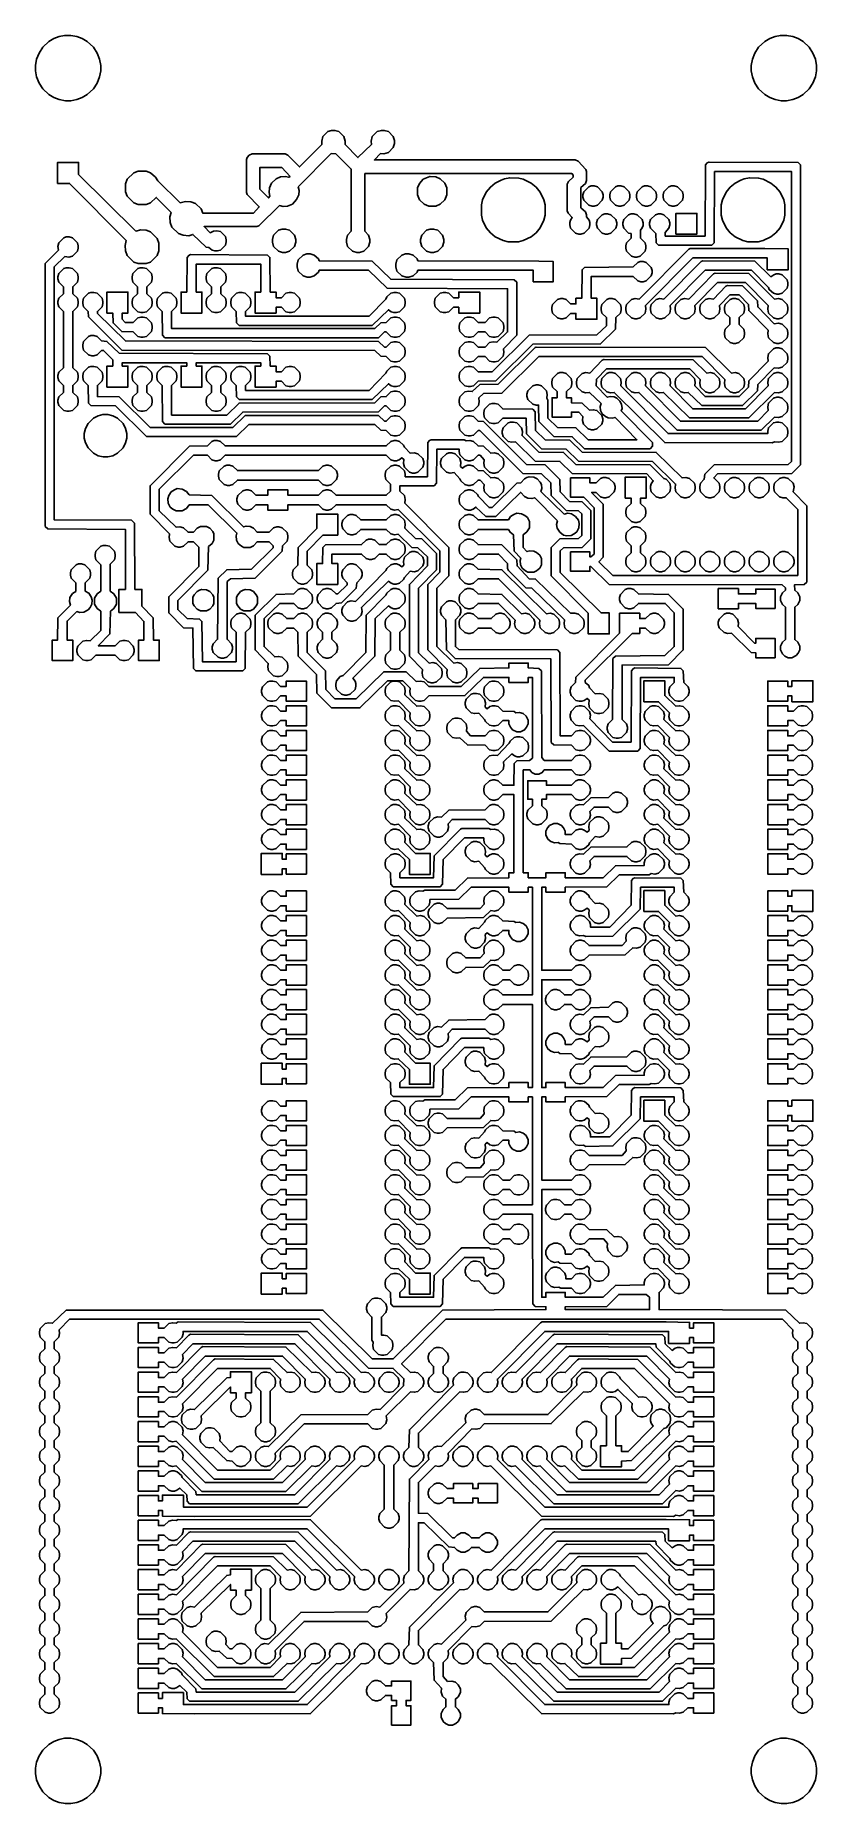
# Model space of a CAD drawing. Header units: millimetres. Extents: x 2 to 82, y 1 to 183.
import ezdxf

# ---------------------------------------------------------------- set-up
doc = ezdxf.new("R2010")
doc.units = ezdxf.units.MM
doc.layers.add('Default', color=70, linetype='Continuous')

msp = doc.modelspace()

# ---------------------------------------------------------------- linework, layer by layer
at = {"layer": 'Default'}
for points in [[(4.699, 183.049333), (4.699, 183.049333), (4.148667, 182.922333), (3.598333, 182.710667), (3.090333, 182.414333), (2.455333, 181.821667), (2.074333, 181.229), (1.820333, 180.594), (1.693333, 179.959), (1.693333, 179.408667), (1.820333, 178.773667), (2.074333, 178.138667), (2.455333, 177.546), (3.090333, 176.953333), (3.598333, 176.657), (4.148667, 176.445333), (4.783667, 176.318333), (5.334, 176.318333), (5.969, 176.445333), (6.519333, 176.657), (7.027333, 176.953333), (7.662333, 177.546), (8.043333, 178.138667), (8.297333, 178.773667), (8.424333, 179.408667), (8.424333, 179.959), (8.297333, 180.594), (8.043333, 181.229), (7.662333, 181.821667), (7.027333, 182.414333), (6.519333, 182.710667), (5.969, 182.922333), (5.334, 183.049333), (4.699, 183.049333)], [(78.359, 183.049333), (78.359, 183.049333), (77.808667, 182.922333), (77.258333, 182.710667), (76.750333, 182.414333), (76.115333, 181.821667), (75.734333, 181.229), (75.480333, 180.594), (75.353333, 179.959), (75.353333, 179.408667), (75.480333, 178.773667), (75.734333, 178.138667), (76.115333, 177.546), (76.750333, 176.953333), (77.258333, 176.657), (77.808667, 176.445333), (78.443667, 176.318333), (78.994, 176.318333), (79.629, 176.445333), (80.179333, 176.657), (80.687333, 176.953333), (81.322333, 177.546), (81.703333, 178.138667), (81.957333, 178.773667), (82.084333, 179.408667), (82.084333, 179.959), (81.957333, 180.594), (81.703333, 181.229), (81.322333, 181.821667), (80.687333, 182.414333), (80.179333, 182.710667), (79.629, 182.922333), (78.994, 183.049333), (78.359, 183.049333)], [(32.173333, 173.270333), (32.173333, 173.270333), (31.792333, 173.143333), (31.284333, 172.635333), (31.157333, 172.169667), (31.157333, 171.831), (28.871333, 169.502667), (27.686, 170.730333), (27.389667, 170.857333), (24.003, 170.857333), (23.706667, 170.730333), (23.495, 170.476333), (23.410333, 170.264667), (23.410333, 166.878), (23.495, 166.666333), (24.722667, 165.396333), (24.13, 164.761333), (18.923, 164.761333), (18.753667, 165.184667), (18.161, 165.735), (17.695333, 165.904333), (17.145, 165.946667), (16.594667, 165.819667), (14.308667, 168.063333), (14.054667, 168.444333), (13.546667, 168.91), (13.081, 169.079333), (12.276667, 169.079333), (11.811, 168.91), (11.133667, 168.232667), (10.964333, 167.767), (10.964333, 166.962667), (11.133667, 166.497), (11.811, 165.819667), (12.276667, 165.650333), (13.081, 165.650333), (13.546667, 165.819667), (14.139333, 166.37), (15.663333, 164.803667), (15.536333, 164.380333), (15.578667, 163.787667), (15.748, 163.322), (16.425333, 162.644667), (16.891, 162.475333), (17.483667, 162.433), (17.907, 162.56), (19.261667, 161.247667), (19.558, 161.205333), (19.896667, 160.951333), (20.150667, 160.866667), (20.404667, 160.866667), (20.743333, 160.951333), (21.251333, 161.459333), (21.336, 161.798), (21.336, 162.009667), (21.251333, 162.348333), (20.743333, 162.856333), (20.362333, 162.941), (20.023667, 162.898667), (19.685, 162.729333), (19.05, 163.364333), (24.468667, 163.364333), (24.680333, 163.449), (26.797, 165.523333), (27.178, 165.438667), (27.643667, 165.481), (28.151667, 165.692667), (28.575, 166.158333), (28.786667, 166.624), (28.829, 167.089667), (28.744333, 167.470667), (32.131, 170.899667), (32.596667, 170.857333), (34.205333, 169.291), (34.205333, 162.898667), (33.824333, 162.475333), (33.697333, 162.052), (33.697333, 161.755667), (33.824333, 161.332333), (34.332333, 160.824333), (34.755667, 160.697333), (35.052, 160.697333), (35.475333, 160.824333), (35.983333, 161.332333), (36.110333, 161.755667), (36.110333, 162.052), (35.983333, 162.475333), (35.602333, 162.898667), (35.602333, 168.825333), (56.896, 168.825333), (57.023, 168.656), (57.023, 168.444333), (56.557333, 168.021), (56.430333, 167.724667), (56.430333, 164.973), (56.515, 164.761333), (56.938333, 164.295667), (56.769, 164.041667), (56.684333, 163.787667), (56.684333, 163.533667), (56.769, 163.195), (57.277, 162.687), (57.615667, 162.602333), (57.827333, 162.602333), (58.166, 162.687), (58.674, 163.195), (58.758667, 163.533667), (58.758667, 163.787667), (58.674, 164.041667), (58.42, 164.380333), (58.42, 164.592), (58.293, 164.888333), (57.827333, 165.311667), (57.827333, 167.386), (58.293, 167.809333), (58.42, 168.105667), (58.42, 169.037), (58.335333, 169.248667), (57.531, 170.095333), (57.234667, 170.222333), (36.576, 170.222333), (37.211, 170.899667), (37.549667, 170.857333), (38.015333, 170.984333), (38.523333, 171.492333), (38.650333, 171.915667), (38.650333, 172.212), (38.523333, 172.635333), (38.015333, 173.143333), (37.592, 173.270333), (37.295667, 173.270333), (36.872333, 173.143333), (36.364333, 172.635333), (36.237333, 172.169667), (36.279667, 171.831), (34.882667, 170.476333), (33.570333, 171.831), (33.570333, 172.169667), (33.443333, 172.635333), (32.935333, 173.143333), (32.512, 173.270333), (32.173333, 173.270333)], [(3.979333, 169.968333), (3.979333, 169.968333), (3.979333, 167.809333), (5.207, 167.809333), (11.049, 161.925), (10.922, 161.417), (10.964333, 160.866667), (11.133667, 160.401), (11.811, 159.723667), (12.276667, 159.554333), (13.081, 159.554333), (13.546667, 159.723667), (14.224, 160.401), (14.393333, 160.866667), (14.393333, 161.671), (14.224, 162.136667), (13.546667, 162.814), (13.081, 162.983333), (12.530667, 163.025667), (12.022667, 162.898667), (6.138333, 168.740667), (6.138333, 169.968333), (3.979333, 169.968333)], [(24.807333, 169.460333), (24.807333, 169.460333), (24.807333, 167.216667), (25.696333, 166.327667), (25.823333, 166.497), (25.738667, 166.878), (25.781, 167.343667), (25.992667, 167.851667), (26.458333, 168.275), (26.924, 168.486667), (27.389667, 168.529), (27.770667, 168.444333), (27.897667, 168.529), (27.051, 169.460333), (24.807333, 169.460333)], [(70.993, 170.010667), (70.993, 170.010667), (70.823667, 169.926), (70.654333, 169.714333), (70.612, 162.390667), (66.505667, 162.390667), (66.505667, 162.771667), (66.886667, 163.195), (66.971333, 163.533667), (66.971333, 163.745333), (66.886667, 164.084), (66.378667, 164.592), (66.04, 164.676667), (65.828333, 164.676667), (65.489667, 164.592), (64.981667, 164.084), (64.897, 163.745333), (64.897, 163.533667), (64.981667, 163.195), (65.532, 162.644667), (65.574333, 161.713333), (65.828333, 161.459333), (71.289333, 161.459333), (71.543333, 161.713333), (71.585667, 169.037), (79.502, 169.037), (79.502, 139.192), (79.163333, 138.895667), (71.543333, 138.853333), (70.569667, 137.879667), (70.527333, 137.371667), (70.146333, 136.948333), (70.061667, 136.609667), (70.061667, 136.398), (70.146333, 136.059333), (70.654333, 135.551333), (70.993, 135.466667), (71.204667, 135.466667), (71.543333, 135.551333), (72.051333, 136.059333), (72.136, 136.398), (72.136, 136.609667), (72.051333, 136.948333), (71.501, 137.498667), (71.882, 137.922), (79.544333, 137.964333), (80.433333, 138.853333), (80.433333, 169.714333), (80.179333, 169.968333), (70.993, 170.010667)], [(42.291, 168.529), (42.291, 168.529), (41.952333, 168.402), (41.613667, 168.232667), (41.232667, 167.809333), (41.021, 167.343667), (41.021, 166.624), (41.232667, 166.116), (41.698333, 165.692667), (42.164, 165.481), (42.883667, 165.481), (43.349333, 165.692667), (43.815, 166.116), (44.026667, 166.624), (44.026667, 167.343667), (43.815, 167.851667), (43.349333, 168.275), (42.883667, 168.486667), (42.291, 168.529)], [(50.503667, 168.402), (50.503667, 168.402), (49.953333, 168.275), (49.614667, 168.148), (49.022, 167.851667), (48.514, 167.428333), (48.090667, 166.920333), (47.709667, 166.116), (47.582667, 165.608), (47.582667, 164.549667), (47.709667, 164.041667), (48.090667, 163.237333), (48.514, 162.729333), (49.022, 162.306), (49.826333, 161.925), (50.334333, 161.798), (51.392667, 161.798), (51.900667, 161.925), (52.705, 162.306), (53.213, 162.729333), (53.636333, 163.237333), (54.017333, 164.041667), (54.144333, 164.549667), (54.144333, 165.608), (54.017333, 166.116), (53.636333, 166.920333), (53.213, 167.428333), (52.705, 167.851667), (51.900667, 168.232667), (51.435, 168.359667), (50.503667, 168.402)], [(58.885667, 167.555333), (58.885667, 167.555333), (58.631667, 167.470667), (58.123667, 166.962667), (58.039, 166.624), (58.039, 166.412333), (58.123667, 166.073667), (58.631667, 165.565667), (58.970333, 165.481), (59.182, 165.481), (59.520667, 165.565667), (60.028667, 166.073667), (60.113333, 166.412333), (60.113333, 166.624), (60.028667, 166.962667), (59.520667, 167.470667), (59.182, 167.555333), (58.885667, 167.555333)], [(61.637333, 167.555333), (61.637333, 167.555333), (61.383333, 167.470667), (60.875333, 166.962667), (60.790667, 166.624), (60.790667, 166.412333), (60.875333, 166.073667), (61.383333, 165.565667), (61.722, 165.481), (61.933667, 165.481), (62.272333, 165.565667), (62.780333, 166.073667), (62.865, 166.412333), (62.865, 166.624), (62.780333, 166.962667), (62.272333, 167.470667), (61.933667, 167.555333), (61.637333, 167.555333)], [(64.389, 167.555333), (64.389, 167.555333), (64.135, 167.470667), (63.627, 166.962667), (63.542333, 166.624), (63.542333, 166.412333), (63.627, 166.073667), (64.135, 165.565667), (64.473667, 165.481), (64.685333, 165.481), (65.024, 165.565667), (65.532, 166.073667), (65.616667, 166.412333), (65.616667, 166.624), (65.532, 166.962667), (65.024, 167.470667), (64.685333, 167.555333), (64.389, 167.555333)], [(67.140667, 167.555333), (67.140667, 167.555333), (66.886667, 167.470667), (66.378667, 166.962667), (66.294, 166.624), (66.294, 166.412333), (66.378667, 166.073667), (66.886667, 165.565667), (67.225333, 165.481), (67.437, 165.481), (67.775667, 165.565667), (68.283667, 166.073667), (68.368333, 166.412333), (68.368333, 166.624), (68.283667, 166.962667), (67.775667, 167.470667), (67.437, 167.555333), (67.140667, 167.555333)], [(75.184, 168.402), (75.184, 168.402), (74.633667, 168.275), (74.295, 168.148), (73.702333, 167.851667), (73.194333, 167.428333), (72.771, 166.920333), (72.39, 166.116), (72.263, 165.608), (72.263, 164.549667), (72.39, 164.041667), (72.771, 163.237333), (73.194333, 162.729333), (73.702333, 162.306), (74.506667, 161.925), (75.014667, 161.798), (76.073, 161.798), (76.581, 161.925), (77.385333, 162.306), (77.893333, 162.729333), (78.316667, 163.237333), (78.697667, 164.041667), (78.824667, 164.549667), (78.824667, 165.608), (78.697667, 166.116), (78.316667, 166.920333), (77.893333, 167.428333), (77.385333, 167.851667), (76.581, 168.232667), (76.115333, 168.359667), (75.184, 168.402)], [(60.282667, 164.676667), (60.282667, 164.676667), (60.028667, 164.592), (59.520667, 164.084), (59.436, 163.745333), (59.436, 163.533667), (59.520667, 163.195), (60.028667, 162.687), (60.367333, 162.602333), (60.579, 162.602333), (60.917667, 162.687), (61.425667, 163.195), (61.510333, 163.533667), (61.510333, 163.745333), (61.425667, 164.084), (60.917667, 164.592), (60.579, 164.676667), (60.282667, 164.676667)], [(62.992, 164.676667), (62.992, 164.676667), (62.738, 164.592), (62.23, 164.084), (62.145333, 163.745333), (62.145333, 163.533667), (62.23, 163.195), (62.738, 162.687), (62.992, 162.644667), (62.992, 162.179), (62.526333, 161.713333), (62.441667, 161.374667), (62.441667, 161.163), (62.526333, 160.824333), (63.034333, 160.316333), (63.373, 160.231667), (63.584667, 160.231667), (63.923333, 160.316333), (64.431333, 160.824333), (64.516, 161.163), (64.516, 161.374667), (64.431333, 161.713333), (63.965667, 162.179), (63.965667, 162.983333), (64.135, 163.237333), (64.219667, 163.491333), (64.219667, 163.745333), (64.135, 164.084), (63.627, 164.592), (63.288333, 164.676667), (62.992, 164.676667)], [(67.606333, 164.719), (67.606333, 164.719), (67.606333, 162.602333), (69.765333, 162.602333), (69.765333, 164.719), (67.606333, 164.719)], [(4.868333, 162.306), (4.868333, 162.306), (4.614333, 162.221333), (4.106333, 161.713333), (4.021667, 161.332333), (4.064, 160.951333), (2.709333, 159.554333), (2.709333, 132.503333), (2.963333, 132.249333), (10.964333, 132.207), (10.964333, 126.026333), (10.287, 126.026333), (10.287, 123.655667), (11.980333, 123.655667), (12.869333, 122.724333), (12.869333, 120.819333), (12.319, 120.819333), (12.319, 118.702667), (14.435667, 118.702667), (14.435667, 120.819333), (13.843, 120.819333), (13.800667, 123.105333), (12.657667, 124.290667), (12.657667, 126.026333), (11.938, 126.026333), (11.895667, 132.842), (11.599333, 133.138333), (3.640667, 133.180667), (3.640667, 159.215667), (4.741333, 160.274), (5.122333, 160.231667), (5.503333, 160.316333), (6.011333, 160.824333), (6.096, 161.163), (6.096, 161.374667), (6.011333, 161.713333), (5.503333, 162.221333), (5.164667, 162.306), (4.868333, 162.306)], [(27.093333, 163.110333), (27.093333, 163.110333), (26.712333, 162.983333), (26.204333, 162.475333), (26.077333, 162.052), (26.077333, 161.755667), (26.204333, 161.332333), (26.712333, 160.824333), (27.135667, 160.697333), (27.432, 160.697333), (27.855333, 160.824333), (28.363333, 161.332333), (28.490333, 161.755667), (28.490333, 162.052), (28.363333, 162.475333), (27.855333, 162.983333), (27.432, 163.110333), (27.093333, 163.110333)], [(42.333333, 163.110333), (42.333333, 163.110333), (41.952333, 162.983333), (41.444333, 162.475333), (41.317333, 162.052), (41.317333, 161.755667), (41.444333, 161.332333), (41.952333, 160.824333), (42.375667, 160.697333), (42.672, 160.697333), (43.095333, 160.824333), (43.603333, 161.332333), (43.730333, 161.755667), (43.730333, 162.052), (43.603333, 162.475333), (43.095333, 162.983333), (42.672, 163.110333), (42.333333, 163.110333)], [(17.653, 160.485667), (17.653, 160.485667), (17.483667, 160.401), (17.314333, 160.189333), (17.272, 156.633333), (16.679333, 156.633333), (16.679333, 154.474333), (18.838333, 154.474333), (18.838333, 156.633333), (18.245667, 156.633333), (18.245667, 159.512), (24.892, 159.512), (24.892, 156.633333), (24.299333, 156.633333), (24.299333, 154.474333), (26.458333, 154.474333), (26.458333, 155.067), (27.008667, 155.067), (27.474333, 154.601333), (27.813, 154.516667), (28.024667, 154.516667), (28.363333, 154.601333), (28.871333, 155.109333), (28.956, 155.448), (28.956, 155.659667), (28.871333, 155.998333), (28.363333, 156.506333), (28.024667, 156.591), (27.813, 156.591), (27.474333, 156.506333), (27.008667, 156.040667), (26.458333, 156.040667), (26.458333, 156.633333), (25.865667, 156.633333), (25.823333, 160.189333), (25.569333, 160.443333), (17.653, 160.485667)], [(29.633333, 160.570333), (29.633333, 160.570333), (29.252333, 160.443333), (28.744333, 159.935333), (28.617333, 159.512), (28.617333, 159.215667), (28.744333, 158.792333), (29.252333, 158.284333), (29.675667, 158.157333), (29.972, 158.157333), (30.395333, 158.284333), (30.818667, 158.665333), (30.903333, 158.877), (35.983333, 158.877), (37.888333, 157.014333), (50.292, 156.972), (50.292, 152.527), (49.191333, 151.468667), (48.810333, 151.511), (48.429333, 151.426333), (47.963667, 150.960667), (47.244, 150.960667), (46.778333, 151.426333), (46.439667, 151.511), (46.228, 151.511), (45.889333, 151.426333), (45.381333, 150.918333), (45.296667, 150.579667), (45.296667, 150.368), (45.381333, 150.029333), (45.889333, 149.521333), (46.228, 149.436667), (46.439667, 149.436667), (46.778333, 149.521333), (47.244, 149.987), (47.963667, 149.987), (48.429333, 149.521333), (48.768, 149.436667), (48.979667, 149.436667), (49.318333, 149.521333), (49.826333, 150.029333), (49.911, 150.410333), (49.868667, 150.791333), (51.223333, 152.188333), (51.223333, 157.649333), (50.969333, 157.903333), (38.269333, 157.945667), (36.364333, 159.808333), (30.903333, 159.850667), (30.818667, 160.062333), (30.395333, 160.443333), (29.972, 160.570333), (29.633333, 160.570333)], [(39.793333, 160.570333), (39.793333, 160.570333), (39.412333, 160.443333), (38.904333, 159.935333), (38.777333, 159.512), (38.777333, 159.215667), (38.904333, 158.792333), (39.412333, 158.284333), (39.835667, 158.157333), (40.132, 158.157333), (40.555333, 158.284333), (40.978667, 158.665333), (41.063333, 158.877), (52.916667, 158.877), (52.916667, 157.691667), (54.991, 157.691667), (54.991, 159.766), (53.509333, 159.808333), (41.063333, 159.850667), (40.978667, 160.062333), (40.555333, 160.443333), (40.132, 160.570333), (39.793333, 160.570333)], [(69.088, 161.120667), (69.088, 161.120667), (68.918667, 161.036), (63.838667, 155.913667), (63.415333, 155.956), (63.034333, 155.871333), (62.526333, 155.363333), (62.441667, 155.024667), (62.441667, 154.813), (62.526333, 154.474333), (63.034333, 153.966333), (63.373, 153.881667), (63.584667, 153.881667), (63.923333, 153.966333), (64.431333, 154.474333), (64.516, 154.855333), (64.473667, 155.236333), (69.342, 160.147), (77.004333, 160.147), (77.004333, 158.919333), (79.163333, 158.919333), (79.163333, 161.078333), (76.750333, 161.120667), (69.088, 161.120667)], [(4.868333, 159.131), (4.868333, 159.131), (4.614333, 159.046333), (4.106333, 158.538333), (4.021667, 158.199667), (4.021667, 157.988), (4.106333, 157.649333), (4.572, 157.183667), (4.572, 156.464), (4.106333, 155.998333), (4.021667, 155.659667), (4.021667, 155.448), (4.106333, 155.109333), (4.572, 154.643667), (4.572, 148.844), (4.106333, 148.378333), (4.021667, 148.039667), (4.021667, 147.828), (4.106333, 147.489333), (4.572, 147.023667), (4.572, 146.304), (4.106333, 145.838333), (4.021667, 145.499667), (4.021667, 145.288), (4.106333, 144.949333), (4.614333, 144.441333), (4.953, 144.356667), (5.164667, 144.356667), (5.503333, 144.441333), (6.011333, 144.949333), (6.096, 145.288), (6.096, 145.499667), (6.011333, 145.838333), (5.545667, 146.304), (5.545667, 147.023667), (6.011333, 147.489333), (6.096, 147.828), (6.096, 148.039667), (6.011333, 148.378333), (5.545667, 148.844), (5.545667, 154.643667), (6.011333, 155.109333), (6.096, 155.448), (6.096, 155.659667), (6.011333, 155.998333), (5.545667, 156.464), (5.545667, 157.183667), (6.011333, 157.649333), (6.096, 157.988), (6.096, 158.199667), (6.011333, 158.538333), (5.503333, 159.046333), (5.164667, 159.131), (4.868333, 159.131)], [(12.488333, 159.131), (12.488333, 159.131), (12.234333, 159.046333), (11.726333, 158.538333), (11.641667, 158.199667), (11.641667, 157.988), (11.726333, 157.649333), (12.192, 157.183667), (12.192, 156.464), (11.726333, 155.998333), (11.641667, 155.659667), (11.641667, 155.448), (11.726333, 155.109333), (12.234333, 154.601333), (12.573, 154.516667), (12.784667, 154.516667), (13.123333, 154.601333), (13.631333, 155.109333), (13.716, 155.448), (13.716, 155.659667), (13.631333, 155.998333), (13.165667, 156.464), (13.165667, 157.183667), (13.631333, 157.649333), (13.716, 157.988), (13.716, 158.199667), (13.631333, 158.538333), (13.123333, 159.046333), (12.784667, 159.131), (12.488333, 159.131)], [(20.108333, 159.131), (20.108333, 159.131), (19.854333, 159.046333), (19.346333, 158.538333), (19.261667, 158.199667), (19.261667, 157.988), (19.346333, 157.649333), (19.812, 157.183667), (19.812, 156.464), (19.346333, 155.998333), (19.261667, 155.659667), (19.261667, 155.448), (19.346333, 155.109333), (19.854333, 154.601333), (20.193, 154.516667), (20.404667, 154.516667), (20.743333, 154.601333), (21.251333, 155.109333), (21.336, 155.448), (21.336, 155.659667), (21.251333, 155.998333), (20.785667, 156.464), (20.785667, 157.183667), (21.251333, 157.649333), (21.336, 157.988), (21.336, 158.199667), (21.251333, 158.538333), (20.743333, 159.046333), (20.404667, 159.131), (20.108333, 159.131)], [(63.923333, 159.766), (63.923333, 159.766), (63.669333, 159.681333), (63.203667, 159.215667), (58.208333, 159.173333), (57.954333, 158.919333), (57.912, 155.998333), (57.319333, 155.998333), (57.319333, 155.405667), (56.769, 155.405667), (56.303333, 155.871333), (55.964667, 155.956), (55.753, 155.956), (55.414333, 155.871333), (54.906333, 155.363333), (54.821667, 155.024667), (54.821667, 154.813), (54.906333, 154.474333), (55.414333, 153.966333), (55.753, 153.881667), (55.964667, 153.881667), (56.303333, 153.966333), (56.769, 154.432), (57.319333, 154.432), (57.319333, 153.839333), (59.478333, 153.839333), (59.478333, 155.998333), (58.885667, 155.998333), (58.885667, 158.242), (63.203667, 158.242), (63.669333, 157.776333), (64.008, 157.691667), (64.219667, 157.691667), (64.558333, 157.776333), (65.066333, 158.284333), (65.151, 158.623), (65.151, 158.834667), (65.066333, 159.173333), (64.558333, 159.681333), (64.219667, 159.766), (63.923333, 159.766)], [(70.358, 159.850667), (70.358, 159.850667), (70.188667, 159.766), (66.378667, 155.913667), (65.955333, 155.956), (65.574333, 155.871333), (65.066333, 155.363333), (64.981667, 155.024667), (64.981667, 154.813), (65.066333, 154.474333), (65.574333, 153.966333), (65.913, 153.881667), (66.124667, 153.881667), (66.463333, 153.966333), (66.971333, 154.474333), (67.056, 154.855333), (67.013667, 155.236333), (70.612, 158.877), (75.395667, 158.877), (77.131333, 157.099), (77.216, 156.887333), (77.639333, 156.506333), (77.978, 156.421667), (78.189667, 156.421667), (78.528333, 156.506333), (79.036333, 157.014333), (79.121, 157.353), (79.121, 157.564667), (79.036333, 157.903333), (78.528333, 158.411333), (78.189667, 158.496), (77.935667, 158.496), (77.681667, 158.411333), (77.385333, 158.199667), (75.734333, 159.808333), (70.358, 159.850667)], [(71.628, 158.580667), (71.628, 158.580667), (71.458667, 158.496), (68.918667, 155.913667), (68.495333, 155.956), (68.114333, 155.871333), (67.606333, 155.363333), (67.521667, 155.024667), (67.521667, 154.813), (67.606333, 154.474333), (68.114333, 153.966333), (68.453, 153.881667), (68.664667, 153.881667), (69.003333, 153.966333), (69.511333, 154.474333), (69.596, 154.855333), (69.553667, 155.236333), (71.882, 157.607), (74.760667, 157.607), (77.089, 155.236333), (77.046667, 154.855333), (77.131333, 154.474333), (77.639333, 153.966333), (77.978, 153.881667), (78.189667, 153.881667), (78.528333, 153.966333), (79.036333, 154.474333), (79.121, 154.813), (79.121, 155.024667), (79.036333, 155.363333), (78.528333, 155.871333), (78.147333, 155.956), (77.766333, 155.913667), (75.099333, 158.538333), (71.628, 158.580667)], [(7.408333, 156.591), (7.408333, 156.591), (7.154333, 156.506333), (6.646333, 155.998333), (6.561667, 155.659667), (6.561667, 155.448), (6.646333, 155.109333), (7.112, 154.643667), (7.154333, 154.093333), (10.583333, 150.664333), (36.618333, 150.622), (37.253333, 150.029333), (37.803667, 149.987), (38.269333, 149.521333), (38.608, 149.436667), (38.819667, 149.436667), (39.158333, 149.521333), (39.666333, 150.029333), (39.751, 150.368), (39.751, 150.579667), (39.666333, 150.918333), (39.158333, 151.426333), (38.819667, 151.511), (38.608, 151.511), (38.269333, 151.426333), (37.803667, 150.960667), (37.634333, 150.960667), (36.999333, 151.553333), (10.964333, 151.595667), (8.085667, 154.432), (8.085667, 154.643667), (8.551333, 155.109333), (8.636, 155.448), (8.636, 155.659667), (8.551333, 155.998333), (8.043333, 156.506333), (7.704667, 156.591), (7.408333, 156.591)], [(9.059333, 156.633333), (9.059333, 156.633333), (9.059333, 154.474333), (9.652, 154.474333), (9.694333, 153.458333), (10.583333, 152.569333), (11.768667, 152.527), (12.234333, 152.061333), (12.573, 151.976667), (12.784667, 151.976667), (13.123333, 152.061333), (13.631333, 152.569333), (13.716, 152.908), (13.716, 153.119667), (13.631333, 153.458333), (13.123333, 153.966333), (12.784667, 154.051), (12.573, 154.051), (12.234333, 153.966333), (11.768667, 153.500667), (10.922, 153.500667), (10.625667, 153.839333), (10.625667, 154.474333), (11.218333, 154.474333), (11.218333, 156.633333), (9.059333, 156.633333)], [(15.028333, 156.591), (15.028333, 156.591), (14.774333, 156.506333), (14.266333, 155.998333), (14.181667, 155.659667), (14.181667, 155.448), (14.266333, 155.109333), (14.732, 154.643667), (14.774333, 152.188333), (15.028333, 151.934333), (36.999333, 151.934333), (37.634333, 152.527), (37.803667, 152.527), (38.269333, 152.061333), (38.608, 151.976667), (38.819667, 151.976667), (39.158333, 152.061333), (39.666333, 152.569333), (39.751, 152.908), (39.751, 153.119667), (39.666333, 153.458333), (39.158333, 153.966333), (38.819667, 154.051), (38.608, 154.051), (38.269333, 153.966333), (37.803667, 153.500667), (37.253333, 153.458333), (36.618333, 152.865667), (15.705667, 152.865667), (15.705667, 154.643667), (16.171333, 155.109333), (16.256, 155.448), (16.256, 155.659667), (16.171333, 155.998333), (15.663333, 156.506333), (15.324667, 156.591), (15.028333, 156.591)], [(22.648333, 156.591), (22.648333, 156.591), (22.394333, 156.506333), (21.886333, 155.998333), (21.801667, 155.659667), (21.801667, 155.448), (21.886333, 155.109333), (22.352, 154.643667), (22.394333, 153.458333), (22.648333, 153.204333), (36.364333, 153.204333), (38.015333, 154.813), (38.311667, 154.601333), (38.565667, 154.516667), (38.819667, 154.516667), (39.158333, 154.601333), (39.666333, 155.109333), (39.751, 155.448), (39.751, 155.659667), (39.666333, 155.998333), (39.158333, 156.506333), (38.819667, 156.591), (38.608, 156.591), (38.269333, 156.506333), (37.846, 156.125333), (37.761333, 155.913667), (36.025667, 154.135667), (23.325667, 154.135667), (23.325667, 154.643667), (23.791333, 155.109333), (23.876, 155.448), (23.876, 155.659667), (23.791333, 155.998333), (23.283333, 156.506333), (22.944667, 156.591), (22.648333, 156.591)], [(45.254333, 156.633333), (45.254333, 156.633333), (45.254333, 156.040667), (44.704, 156.040667), (44.238333, 156.506333), (43.899667, 156.591), (43.688, 156.591), (43.349333, 156.506333), (42.841333, 155.998333), (42.756667, 155.659667), (42.756667, 155.448), (42.841333, 155.109333), (43.349333, 154.601333), (43.688, 154.516667), (43.899667, 154.516667), (44.238333, 154.601333), (44.704, 155.067), (45.254333, 155.067), (45.254333, 154.474333), (47.413333, 154.474333), (47.413333, 156.633333), (45.254333, 156.633333)], [(72.898, 157.310667), (72.898, 157.310667), (72.728667, 157.226), (71.458667, 155.913667), (71.035333, 155.956), (70.654333, 155.871333), (70.146333, 155.363333), (70.061667, 155.024667), (70.061667, 154.813), (70.146333, 154.474333), (70.654333, 153.966333), (70.993, 153.881667), (71.204667, 153.881667), (71.543333, 153.966333), (72.051333, 154.474333), (72.136, 154.855333), (72.093667, 155.236333), (73.152, 156.337), (74.125667, 156.337), (75.057, 155.363333), (75.099333, 154.728333), (77.089, 152.696333), (77.046667, 152.315333), (77.131333, 151.934333), (77.639333, 151.426333), (77.978, 151.341667), (78.189667, 151.341667), (78.528333, 151.426333), (79.036333, 151.934333), (79.121, 152.273), (79.121, 152.484667), (79.036333, 152.823333), (78.528333, 153.331333), (78.147333, 153.416), (77.724, 153.373667), (76.030667, 155.109333), (75.988333, 155.744333), (74.464333, 157.268333), (72.898, 157.310667)], [(60.748333, 155.956), (60.748333, 155.956), (60.494333, 155.871333), (59.986333, 155.363333), (59.901667, 155.024667), (59.901667, 154.813), (59.986333, 154.474333), (60.452, 154.008667), (60.452, 153.162), (59.478333, 152.230667), (52.493333, 152.188333), (48.683333, 148.420667), (47.244, 148.420667), (46.778333, 148.886333), (46.439667, 148.971), (46.228, 148.971), (45.889333, 148.886333), (45.381333, 148.378333), (45.296667, 148.039667), (45.296667, 147.828), (45.381333, 147.489333), (45.889333, 146.981333), (46.228, 146.896667), (46.439667, 146.896667), (46.778333, 146.981333), (47.244, 147.447), (49.064333, 147.489333), (52.874333, 151.257), (59.859333, 151.299333), (61.383333, 152.823333), (61.425667, 154.008667), (61.891333, 154.474333), (61.976, 154.813), (61.976, 155.024667), (61.891333, 155.363333), (61.383333, 155.871333), (61.044667, 155.956), (60.748333, 155.956)], [(73.448333, 155.956), (73.448333, 155.956), (73.194333, 155.871333), (72.686333, 155.363333), (72.601667, 155.024667), (72.601667, 154.813), (72.686333, 154.474333), (73.152, 154.008667), (73.152, 153.289), (72.686333, 152.823333), (72.601667, 152.484667), (72.601667, 152.273), (72.686333, 151.934333), (73.194333, 151.426333), (73.533, 151.341667), (73.744667, 151.341667), (74.083333, 151.426333), (74.591333, 151.934333), (74.676, 152.273), (74.676, 152.484667), (74.591333, 152.823333), (74.125667, 153.289), (74.125667, 154.008667), (74.591333, 154.474333), (74.676, 154.813), (74.676, 155.024667), (74.591333, 155.363333), (74.083333, 155.871333), (73.744667, 155.956), (73.448333, 155.956)], [(46.143333, 154.051), (46.143333, 154.051), (45.889333, 153.966333), (45.381333, 153.458333), (45.296667, 153.119667), (45.296667, 152.908), (45.381333, 152.569333), (45.889333, 152.061333), (46.228, 151.976667), (46.439667, 151.976667), (46.778333, 152.061333), (47.244, 152.527), (47.963667, 152.527), (48.429333, 152.061333), (48.768, 151.976667), (48.979667, 151.976667), (49.318333, 152.061333), (49.826333, 152.569333), (49.911, 152.908), (49.911, 153.119667), (49.826333, 153.458333), (49.318333, 153.966333), (48.979667, 154.051), (48.768, 154.051), (48.429333, 153.966333), (47.963667, 153.500667), (47.244, 153.500667), (46.778333, 153.966333), (46.439667, 154.051), (46.143333, 154.051)], [(7.408333, 152.146), (7.408333, 152.146), (7.154333, 152.061333), (6.646333, 151.553333), (6.561667, 151.214667), (6.561667, 151.003), (6.646333, 150.664333), (7.154333, 150.156333), (7.493, 150.071667), (7.704667, 150.071667), (8.043333, 150.156333), (8.509, 150.622), (8.720667, 150.622), (9.652, 149.648333), (9.652, 149.013333), (9.059333, 149.013333), (9.059333, 146.854333), (11.218333, 146.854333), (11.218333, 149.013333), (10.625667, 149.013333), (10.625667, 149.352), (17.272, 149.352), (17.272, 149.013333), (16.679333, 149.013333), (16.679333, 146.854333), (18.838333, 146.854333), (18.838333, 149.013333), (18.245667, 149.013333), (18.245667, 149.352), (24.892, 149.352), (24.892, 149.013333), (24.299333, 149.013333), (24.299333, 146.854333), (26.458333, 146.854333), (26.458333, 147.447), (27.008667, 147.447), (27.474333, 146.981333), (27.813, 146.896667), (28.024667, 146.896667), (28.363333, 146.981333), (28.871333, 147.489333), (28.956, 147.828), (28.956, 148.039667), (28.871333, 148.378333), (28.363333, 148.886333), (28.024667, 148.971), (27.813, 148.971), (27.474333, 148.886333), (27.008667, 148.420667), (26.458333, 148.420667), (26.458333, 149.013333), (25.865667, 149.013333), (25.823333, 150.029333), (25.569333, 150.283333), (10.329333, 150.325667), (9.059333, 151.553333), (8.509, 151.595667), (8.043333, 152.061333), (7.704667, 152.146), (7.408333, 152.146)], [(53.213, 150.960667), (53.213, 150.960667), (53.128333, 150.918333), (49.318333, 147.150667), (47.413333, 147.108333), (46.651333, 146.388667), (46.270333, 146.431), (45.889333, 146.346333), (45.381333, 145.838333), (45.296667, 145.499667), (45.296667, 145.288), (45.381333, 144.949333), (45.889333, 144.441333), (46.228, 144.356667), (46.439667, 144.356667), (46.778333, 144.441333), (47.286333, 144.949333), (47.371, 145.330333), (47.328667, 145.753667), (47.794333, 146.177), (49.699333, 146.219333), (53.509333, 149.987), (70.315667, 149.987), (72.644, 147.616333), (72.601667, 147.235333), (72.686333, 146.854333), (73.194333, 146.346333), (73.533, 146.261667), (73.744667, 146.261667), (74.083333, 146.346333), (74.591333, 146.854333), (74.676, 147.193), (74.676, 147.404667), (74.591333, 147.743333), (74.083333, 148.251333), (73.702333, 148.336), (73.321333, 148.293667), (70.654333, 150.918333), (53.213, 150.960667)], [(60.198, 149.690667), (60.198, 149.690667), (60.028667, 149.606), (58.758667, 148.293667), (58.335333, 148.336), (57.954333, 148.251333), (57.446333, 147.743333), (57.361667, 147.404667), (57.361667, 147.193), (57.446333, 146.854333), (57.954333, 146.346333), (58.335333, 146.261667), (58.716333, 146.304), (59.901667, 145.161), (59.817, 144.864667), (59.859333, 144.441333), (60.028667, 144.102667), (60.367333, 143.806333), (60.621333, 143.679333), (61.044667, 143.637), (61.341, 143.721667), (63.584667, 141.435667), (58.589333, 141.435667), (57.319333, 142.663333), (55.414333, 142.705667), (54.440667, 143.637), (54.440667, 145.499667), (54.313667, 145.711333), (54.356, 146.092333), (54.271333, 146.473333), (53.763333, 146.981333), (53.424667, 147.066), (53.213, 147.066), (52.874333, 146.981333), (52.366333, 146.473333), (52.281667, 146.134667), (52.281667, 145.923), (52.366333, 145.584333), (52.874333, 145.076333), (53.213, 144.991667), (53.467, 144.991667), (53.509333, 143.298333), (55.033333, 141.774333), (56.938333, 141.732), (58.208333, 140.504333), (64.939333, 140.504333), (65.193333, 140.758333), (65.193333, 141.139333), (61.976, 144.399), (62.060667, 144.653), (62.018333, 145.076333), (61.849, 145.415), (61.510333, 145.711333), (61.256333, 145.838333), (60.833, 145.880667), (60.536667, 145.796), (59.393667, 146.981333), (59.436, 147.658667), (60.452, 148.717), (69.045667, 148.717), (70.104, 147.616333), (70.061667, 147.235333), (70.146333, 146.854333), (70.654333, 146.346333), (70.993, 146.261667), (71.204667, 146.261667), (71.543333, 146.346333), (72.051333, 146.854333), (72.136, 147.193), (72.136, 147.404667), (72.051333, 147.743333), (71.543333, 148.251333), (71.162333, 148.336), (70.781333, 148.293667), (69.384333, 149.648333), (60.198, 149.690667)], [(77.893333, 150.876), (77.893333, 150.876), (77.639333, 150.791333), (77.131333, 150.283333), (77.046667, 149.902333), (77.089, 149.521333), (75.099333, 147.489333), (75.057, 146.854333), (74.125667, 145.880667), (70.612, 145.880667), (69.553667, 146.981333), (69.596, 147.362333), (69.511333, 147.743333), (69.003333, 148.251333), (68.664667, 148.336), (68.453, 148.336), (68.114333, 148.251333), (67.606333, 147.743333), (67.521667, 147.404667), (67.521667, 147.193), (67.606333, 146.854333), (68.114333, 146.346333), (68.495333, 146.261667), (68.876333, 146.304), (70.273333, 144.949333), (74.464333, 144.949333), (75.988333, 146.473333), (76.030667, 147.108333), (77.724, 148.844), (78.147333, 148.801667), (78.528333, 148.886333), (79.036333, 149.394333), (79.121, 149.733), (79.121, 149.944667), (79.036333, 150.283333), (78.528333, 150.791333), (78.189667, 150.876), (77.893333, 150.876)], [(7.408333, 148.971), (7.408333, 148.971), (7.154333, 148.886333), (6.646333, 148.378333), (6.561667, 148.039667), (6.561667, 147.828), (6.646333, 147.489333), (7.112, 147.023667), (7.154333, 145.203333), (7.408333, 144.949333), (9.948333, 144.907), (13.123333, 141.774333), (22.394333, 141.774333), (23.664333, 143.002), (36.618333, 143.002), (37.253333, 142.409333), (37.803667, 142.367), (38.269333, 141.901333), (38.608, 141.816667), (38.819667, 141.816667), (39.158333, 141.901333), (39.666333, 142.409333), (39.751, 142.748), (39.751, 142.959667), (39.666333, 143.298333), (39.158333, 143.806333), (38.819667, 143.891), (38.608, 143.891), (38.269333, 143.806333), (37.803667, 143.340667), (37.634333, 143.340667), (36.999333, 143.933333), (23.283333, 143.933333), (22.013333, 142.705667), (13.504333, 142.705667), (10.329333, 145.838333), (8.085667, 145.880667), (8.085667, 147.023667), (8.551333, 147.489333), (8.636, 147.828), (8.636, 148.039667), (8.551333, 148.378333), (8.043333, 148.886333), (7.704667, 148.971), (7.408333, 148.971)], [(12.488333, 148.971), (12.488333, 148.971), (12.234333, 148.886333), (11.726333, 148.378333), (11.641667, 148.039667), (11.641667, 147.828), (11.726333, 147.489333), (12.192, 147.023667), (12.192, 146.304), (11.726333, 145.838333), (11.641667, 145.499667), (11.641667, 145.288), (11.726333, 144.949333), (12.234333, 144.441333), (12.573, 144.356667), (12.784667, 144.356667), (13.123333, 144.441333), (13.631333, 144.949333), (13.716, 145.288), (13.716, 145.499667), (13.631333, 145.838333), (13.165667, 146.304), (13.165667, 147.023667), (13.631333, 147.489333), (13.716, 147.828), (13.716, 148.039667), (13.631333, 148.378333), (13.123333, 148.886333), (12.784667, 148.971), (12.488333, 148.971)], [(15.028333, 148.971), (15.028333, 148.971), (14.774333, 148.886333), (14.266333, 148.378333), (14.181667, 148.039667), (14.181667, 147.828), (14.266333, 147.489333), (14.732, 147.023667), (14.774333, 143.298333), (15.028333, 143.044333), (21.759333, 143.044333), (23.029333, 144.272), (36.999333, 144.314333), (37.634333, 144.907), (37.803667, 144.907), (38.269333, 144.441333), (38.608, 144.356667), (38.819667, 144.356667), (39.158333, 144.441333), (39.666333, 144.949333), (39.751, 145.288), (39.751, 145.499667), (39.666333, 145.838333), (39.158333, 146.346333), (38.819667, 146.431), (38.608, 146.431), (38.269333, 146.346333), (37.803667, 145.880667), (37.253333, 145.838333), (36.618333, 145.245667), (22.648333, 145.203333), (21.378333, 143.975667), (15.705667, 143.975667), (15.705667, 147.023667), (16.171333, 147.489333), (16.256, 147.828), (16.256, 148.039667), (16.171333, 148.378333), (15.663333, 148.886333), (15.324667, 148.971), (15.028333, 148.971)], [(20.108333, 148.971), (20.108333, 148.971), (19.854333, 148.886333), (19.346333, 148.378333), (19.261667, 148.039667), (19.261667, 147.828), (19.346333, 147.489333), (19.812, 147.023667), (19.812, 146.304), (19.346333, 145.838333), (19.261667, 145.499667), (19.261667, 145.288), (19.346333, 144.949333), (19.854333, 144.441333), (20.193, 144.356667), (20.404667, 144.356667), (20.743333, 144.441333), (21.251333, 144.949333), (21.336, 145.288), (21.336, 145.499667), (21.251333, 145.838333), (20.785667, 146.304), (20.785667, 147.023667), (21.251333, 147.489333), (21.336, 147.828), (21.336, 148.039667), (21.251333, 148.378333), (20.743333, 148.886333), (20.404667, 148.971), (20.108333, 148.971)], [(22.648333, 148.971), (22.648333, 148.971), (22.394333, 148.886333), (21.886333, 148.378333), (21.801667, 148.039667), (21.801667, 147.828), (21.886333, 147.489333), (22.352, 147.023667), (22.394333, 145.838333), (22.648333, 145.584333), (36.364333, 145.584333), (38.015333, 147.193), (38.311667, 146.981333), (38.565667, 146.896667), (38.819667, 146.896667), (39.158333, 146.981333), (39.666333, 147.489333), (39.751, 147.828), (39.751, 148.039667), (39.666333, 148.378333), (39.158333, 148.886333), (38.819667, 148.971), (38.608, 148.971), (38.269333, 148.886333), (37.846, 148.505333), (37.761333, 148.293667), (36.025667, 146.515667), (23.325667, 146.515667), (23.325667, 147.023667), (23.791333, 147.489333), (23.876, 147.828), (23.876, 148.039667), (23.791333, 148.378333), (23.283333, 148.886333), (22.944667, 148.971), (22.648333, 148.971)], [(55.668333, 148.336), (55.668333, 148.336), (55.414333, 148.251333), (54.906333, 147.743333), (54.821667, 147.404667), (54.821667, 147.193), (54.906333, 146.854333), (55.372, 146.388667), (55.372, 145.753667), (54.864, 145.753667), (54.864, 143.764), (56.853667, 143.764), (56.853667, 144.272), (57.615667, 144.272), (58.039, 143.806333), (57.996667, 143.425333), (58.081333, 143.044333), (58.589333, 142.536333), (58.928, 142.451667), (59.139667, 142.451667), (59.478333, 142.536333), (59.986333, 143.044333), (60.071, 143.383), (60.071, 143.594667), (59.986333, 143.933333), (59.478333, 144.441333), (59.097333, 144.526), (58.716333, 144.483667), (57.954333, 145.203333), (56.853667, 145.245667), (56.853667, 145.753667), (56.345667, 145.753667), (56.345667, 146.388667), (56.811333, 146.854333), (56.896, 147.193), (56.896, 147.404667), (56.811333, 147.743333), (56.303333, 148.251333), (55.964667, 148.336), (55.668333, 148.336)], [(60.748333, 148.336), (60.748333, 148.336), (60.494333, 148.251333), (59.986333, 147.743333), (59.901667, 147.404667), (59.901667, 147.193), (59.986333, 146.854333), (60.494333, 146.346333), (60.875333, 146.261667), (61.256333, 146.304), (66.463333, 141.139333), (77.512333, 141.097), (77.766333, 141.224), (78.147333, 141.181667), (78.528333, 141.266333), (79.036333, 141.774333), (79.121, 142.113), (79.121, 142.324667), (79.036333, 142.663333), (78.528333, 143.171333), (78.189667, 143.256), (77.978, 143.256), (77.639333, 143.171333), (77.131333, 142.663333), (77.046667, 142.324667), (77.046667, 142.070667), (66.802, 142.070667), (61.933667, 146.981333), (61.976, 147.362333), (61.891333, 147.743333), (61.383333, 148.251333), (61.044667, 148.336), (60.748333, 148.336)], [(63.288333, 148.336), (63.288333, 148.336), (63.034333, 148.251333), (62.526333, 147.743333), (62.441667, 147.404667), (62.441667, 147.193), (62.526333, 146.854333), (63.034333, 146.346333), (63.415333, 146.261667), (63.796333, 146.304), (67.733333, 142.409333), (76.369333, 142.409333), (77.766333, 143.764), (78.147333, 143.721667), (78.528333, 143.806333), (79.036333, 144.314333), (79.121, 144.653), (79.121, 144.864667), (79.036333, 145.203333), (78.528333, 145.711333), (78.189667, 145.796), (77.978, 145.796), (77.639333, 145.711333), (77.131333, 145.203333), (77.046667, 144.822333), (77.089, 144.441333), (76.030667, 143.340667), (68.072, 143.340667), (64.473667, 146.981333), (64.516, 147.362333), (64.431333, 147.743333), (63.923333, 148.251333), (63.584667, 148.336), (63.288333, 148.336)], [(65.828333, 148.336), (65.828333, 148.336), (65.574333, 148.251333), (65.066333, 147.743333), (64.981667, 147.404667), (64.981667, 147.193), (65.066333, 146.854333), (65.574333, 146.346333), (65.955333, 146.261667), (66.336333, 146.304), (69.003333, 143.679333), (75.099333, 143.679333), (77.766333, 146.304), (78.147333, 146.261667), (78.528333, 146.346333), (79.036333, 146.854333), (79.121, 147.193), (79.121, 147.404667), (79.036333, 147.743333), (78.528333, 148.251333), (78.189667, 148.336), (77.978, 148.336), (77.639333, 148.251333), (77.131333, 147.743333), (77.046667, 147.362333), (77.089, 146.981333), (74.760667, 144.610667), (69.342, 144.610667), (67.013667, 146.981333), (67.056, 147.362333), (66.971333, 147.743333), (66.463333, 148.251333), (66.124667, 148.336), (65.828333, 148.336)], [(8.636, 144.018), (8.636, 144.018), (8.170333, 143.891), (7.662333, 143.637), (7.112, 143.086667), (6.858, 142.578667), (6.731, 142.070667), (6.731, 141.605), (6.858, 141.097), (7.112, 140.589), (7.662333, 140.038667), (8.170333, 139.784667), (8.678333, 139.657667), (9.144, 139.657667), (9.652, 139.784667), (10.16, 140.038667), (10.710333, 140.589), (10.964333, 141.097), (11.091333, 141.605), (11.091333, 142.070667), (10.964333, 142.578667), (10.710333, 143.086667), (10.16, 143.637), (9.652, 143.891), (9.144, 144.018), (8.636, 144.018)], [(46.143333, 143.891), (46.143333, 143.891), (45.889333, 143.806333), (45.381333, 143.298333), (45.296667, 142.959667), (45.296667, 142.748), (45.381333, 142.409333), (45.889333, 141.901333), (46.228, 141.816667), (46.439667, 141.816667), (46.778333, 141.901333), (47.244, 142.367), (47.413333, 142.367), (51.858333, 137.964333), (53.763333, 137.922), (54.737, 136.990667), (54.779333, 135.678333), (56.303333, 134.154333), (57.573333, 134.112), (57.912, 133.815667), (57.912, 131.572), (57.573333, 131.275667), (55.668333, 131.233333), (54.779333, 130.344333), (54.779333, 127.423333), (58.589333, 123.571), (58.589333, 121.454333), (60.748333, 121.454333), (60.748333, 123.613333), (59.901667, 123.613333), (55.710667, 127.762), (55.710667, 130.005667), (56.049333, 130.302), (57.954333, 130.344333), (58.843333, 131.233333), (58.843333, 134.154333), (57.954333, 135.043333), (56.642, 135.085667), (55.710667, 136.059333), (55.668333, 137.329333), (54.144333, 138.853333), (52.239333, 138.895667), (47.794333, 143.298333), (47.244, 143.340667), (46.778333, 143.806333), (46.439667, 143.891), (46.143333, 143.891)], [(48.683333, 145.161), (48.683333, 145.161), (48.429333, 145.076333), (47.921333, 144.568333), (47.836667, 144.229667), (47.836667, 144.018), (47.921333, 143.679333), (48.429333, 143.171333), (48.768, 143.086667), (48.979667, 143.086667), (49.318333, 143.171333), (49.784, 143.637), (52.197, 143.637), (52.239333, 142.028333), (53.763333, 140.504333), (56.303333, 140.462), (57.573333, 139.234333), (65.193333, 139.192), (67.564, 136.863667), (67.521667, 136.440333), (67.606333, 136.059333), (68.114333, 135.551333), (68.453, 135.466667), (68.664667, 135.466667), (69.003333, 135.551333), (69.511333, 136.059333), (69.596, 136.398), (69.596, 136.609667), (69.511333, 136.948333), (69.003333, 137.456333), (68.622333, 137.541), (68.241333, 137.498667), (65.574333, 140.123333), (57.954333, 140.165667), (56.684333, 141.393333), (54.144333, 141.435667), (53.170667, 142.367), (53.128333, 144.314333), (52.874333, 144.568333), (49.784, 144.610667), (49.318333, 145.076333), (48.979667, 145.161), (48.683333, 145.161)], [(50.588333, 143.256), (50.588333, 143.256), (50.334333, 143.171333), (49.826333, 142.663333), (49.741667, 142.324667), (49.741667, 142.113), (49.826333, 141.774333), (50.334333, 141.266333), (50.715333, 141.181667), (51.096333, 141.224), (53.128333, 139.234333), (55.668333, 139.192), (56.938333, 137.964333), (64.600667, 137.922), (65.278, 137.202333), (65.066333, 136.906), (64.981667, 136.652), (64.981667, 136.398), (65.066333, 136.059333), (65.574333, 135.551333), (65.913, 135.466667), (66.124667, 135.466667), (66.463333, 135.551333), (66.971333, 136.059333), (67.056, 136.398), (67.056, 136.609667), (66.971333, 136.948333), (66.590333, 137.371667), (66.378667, 137.456333), (64.939333, 138.853333), (57.319333, 138.895667), (56.049333, 140.123333), (53.509333, 140.165667), (51.773667, 141.859), (51.816, 142.282333), (51.731333, 142.663333), (51.223333, 143.171333), (50.884667, 143.256), (50.588333, 143.256)], [(20.108333, 141.351), (20.108333, 141.351), (19.854333, 141.266333), (19.388667, 140.800667), (17.568333, 140.758333), (13.504333, 136.694333), (13.504333, 133.773333), (15.494, 131.741333), (15.451667, 131.360333), (15.536333, 130.979333), (16.044333, 130.471333), (16.383, 130.386667), (16.594667, 130.386667), (16.933333, 130.471333), (17.399, 130.937), (17.949333, 130.937), (18.499667, 130.386667), (18.499667, 128.397), (15.409333, 125.264333), (15.409333, 123.613333), (16.933333, 122.089333), (17.907, 122.047), (17.949333, 117.898333), (18.203333, 117.644333), (23.029333, 117.644333), (23.283333, 117.898333), (23.325667, 121.623667), (23.791333, 122.089333), (23.876, 122.428), (23.876, 122.639667), (23.791333, 122.978333), (23.283333, 123.486333), (22.944667, 123.571), (22.733, 123.571), (22.394333, 123.486333), (21.886333, 122.978333), (21.801667, 122.639667), (21.801667, 122.428), (21.886333, 122.089333), (22.352, 121.623667), (22.352, 118.575667), (18.880667, 118.575667), (18.838333, 122.724333), (18.584333, 122.978333), (17.314333, 123.020667), (16.340667, 123.952), (16.340667, 124.883333), (19.431, 128.016), (19.515667, 130.429), (19.896667, 130.767667), (20.066, 131.106333), (20.066, 131.741333), (19.939, 131.995333), (19.642667, 132.334), (19.304, 132.503333), (18.669, 132.503333), (18.330333, 132.334), (17.949333, 131.910667), (17.399, 131.910667), (16.933333, 132.376333), (16.552333, 132.461), (16.171333, 132.418667), (14.435667, 134.112), (14.435667, 136.355667), (17.949333, 139.827), (19.388667, 139.827), (19.854333, 139.361333), (20.193, 139.276667), (20.404667, 139.276667), (20.743333, 139.361333), (21.209, 139.827), (37.803667, 139.827), (38.269333, 139.361333), (38.608, 139.276667), (38.862, 139.276667), (39.116, 139.361333), (39.412333, 139.573), (39.624, 139.403667), (39.581667, 138.980333), (39.666333, 138.599333), (40.174333, 138.091333), (40.513, 138.006667), (40.724667, 138.006667), (41.063333, 138.091333), (41.571333, 138.599333), (41.656, 138.938), (41.656, 139.149667), (41.571333, 139.488333), (41.063333, 139.996333), (40.682333, 140.081), (40.259, 140.038667), (39.666333, 140.673667), (39.581667, 140.885333), (39.158333, 141.266333), (38.819667, 141.351), (38.608, 141.351), (38.269333, 141.266333), (37.803667, 140.800667), (21.209, 140.800667), (20.743333, 141.266333), (20.404667, 141.351), (20.108333, 141.351)], [(42.418, 141.435667), (42.418, 141.435667), (42.248667, 141.351), (42.079333, 141.139333), (42.037, 137.625667), (39.751, 137.625667), (39.751, 137.879667), (39.666333, 138.218333), (39.158333, 138.726333), (38.819667, 138.811), (38.608, 138.811), (38.269333, 138.726333), (37.761333, 138.218333), (37.676667, 137.879667), (37.676667, 137.668), (37.761333, 137.329333), (38.227, 136.863667), (38.227, 136.144), (37.803667, 135.720667), (32.639, 135.720667), (32.173333, 136.186333), (31.834667, 136.271), (31.623, 136.271), (31.284333, 136.186333), (30.818667, 135.720667), (27.686, 135.720667), (27.686, 136.271), (25.611667, 136.271), (25.611667, 135.720667), (24.384, 135.720667), (23.918333, 136.186333), (23.579667, 136.271), (23.368, 136.271), (23.029333, 136.186333), (22.521333, 135.678333), (22.436667, 135.339667), (22.436667, 135.128), (22.521333, 134.789333), (23.029333, 134.281333), (23.368, 134.196667), (23.579667, 134.196667), (23.918333, 134.281333), (24.384, 134.747), (25.611667, 134.747), (25.611667, 134.196667), (27.686, 134.196667), (27.686, 134.747), (30.818667, 134.747), (31.284333, 134.281333), (31.623, 134.196667), (31.834667, 134.196667), (32.173333, 134.281333), (32.639, 134.747), (37.803667, 134.747), (38.269333, 134.281333), (38.650333, 134.196667), (39.031333, 134.239), (43.307, 130.005667), (43.307, 127.804333), (42.079333, 126.534333), (42.079333, 119.803333), (44.069, 117.771333), (44.026667, 117.390333), (44.111333, 117.009333), (44.619333, 116.501333), (44.958, 116.416667), (45.169667, 116.416667), (45.508333, 116.501333), (46.016333, 117.009333), (46.101, 117.348), (46.101, 117.559667), (46.016333, 117.898333), (45.508333, 118.406333), (45.127333, 118.491), (44.746333, 118.448667), (43.010667, 120.142), (43.010667, 126.153333), (44.238333, 127.423333), (44.238333, 130.344333), (39.708667, 134.916333), (39.751, 135.297333), (39.666333, 135.678333), (39.200667, 136.144), (39.200667, 136.694333), (42.714333, 136.694333), (42.968333, 136.948333), (43.010667, 140.462), (45.296667, 140.462), (45.296667, 140.208), (45.381333, 139.869333), (45.889333, 139.361333), (46.228, 139.276667), (46.439667, 139.276667), (46.778333, 139.361333), (47.244, 139.827), (47.455667, 139.827), (47.879, 139.361333), (47.836667, 138.980333), (47.921333, 138.599333), (48.429333, 138.091333), (48.768, 138.006667), (48.979667, 138.006667), (49.318333, 138.091333), (49.826333, 138.599333), (49.911, 138.938), (49.911, 139.149667), (49.826333, 139.488333), (49.318333, 139.996333), (48.937333, 140.081), (48.556333, 140.038667), (47.794333, 140.758333), (47.244, 140.800667), (46.778333, 141.266333), (46.397333, 141.351), (46.016333, 141.308667), (45.804667, 141.435667), (42.418, 141.435667)], [(21.378333, 138.811), (21.378333, 138.811), (21.124333, 138.726333), (20.616333, 138.218333), (20.531667, 137.879667), (20.531667, 137.668), (20.616333, 137.329333), (21.124333, 136.821333), (21.463, 136.736667), (21.674667, 136.736667), (22.013333, 136.821333), (22.479, 137.287), (30.818667, 137.287), (31.284333, 136.821333), (31.623, 136.736667), (31.834667, 136.736667), (32.173333, 136.821333), (32.681333, 137.329333), (32.766, 137.668), (32.766, 137.879667), (32.681333, 138.218333), (32.173333, 138.726333), (31.834667, 138.811), (31.623, 138.811), (31.284333, 138.726333), (30.818667, 138.260667), (22.479, 138.260667), (22.013333, 138.726333), (21.674667, 138.811), (21.378333, 138.811)], [(44.238333, 140.081), (44.238333, 140.081), (43.984333, 139.996333), (43.476333, 139.488333), (43.391667, 139.149667), (43.391667, 138.938), (43.476333, 138.599333), (43.984333, 138.091333), (44.365333, 138.006667), (44.788667, 138.049), (45.381333, 137.414), (45.466, 137.202333), (45.889333, 136.821333), (46.228, 136.736667), (46.439667, 136.736667), (46.778333, 136.821333), (47.244, 137.287), (47.455667, 137.287), (47.879, 136.821333), (47.836667, 136.440333), (47.921333, 136.059333), (48.429333, 135.551333), (48.768, 135.466667), (48.979667, 135.466667), (49.318333, 135.551333), (49.826333, 136.059333), (49.911, 136.398), (49.911, 136.609667), (49.826333, 136.948333), (49.318333, 137.456333), (48.937333, 137.541), (48.556333, 137.498667), (47.794333, 138.218333), (47.244, 138.260667), (46.778333, 138.726333), (46.439667, 138.811), (46.185667, 138.811), (45.931667, 138.726333), (45.635333, 138.514667), (45.423667, 138.684), (45.466, 139.107333), (45.381333, 139.488333), (44.873333, 139.996333), (44.534667, 140.081), (44.238333, 140.081)], [(52.493333, 137.625667), (52.493333, 137.625667), (52.281667, 137.541), (52.027667, 137.414), (51.646667, 136.990667), (51.223333, 136.948333), (48.683333, 134.450667), (48.387, 134.450667), (47.286333, 135.593667), (47.201667, 135.805333), (46.778333, 136.186333), (46.439667, 136.271), (46.228, 136.271), (45.889333, 136.186333), (45.381333, 135.678333), (45.296667, 135.339667), (45.296667, 135.128), (45.381333, 134.789333), (45.889333, 134.281333), (46.228, 134.196667), (46.482, 134.196667), (46.736, 134.281333), (47.032333, 134.493), (48.048333, 133.519333), (49.064333, 133.519333), (51.604333, 136.017), (51.646667, 136.017), (52.027667, 135.593667), (52.366333, 135.424333), (52.789667, 135.382), (53.086, 135.466667), (55.414333, 133.096), (55.329667, 132.715), (55.372, 132.334), (55.668333, 131.910667), (56.049333, 131.614333), (56.388, 131.529667), (56.811333, 131.572), (57.15, 131.741333), (57.404, 131.953), (57.615667, 132.376333), (57.658, 132.799667), (57.573333, 133.138333), (57.277, 133.519333), (56.853667, 133.815667), (56.472667, 133.858), (56.091667, 133.773333), (53.721, 136.101667), (53.805667, 136.398), (53.763333, 136.821333), (53.636333, 137.075333), (53.34, 137.414), (53.001333, 137.583333), (52.493333, 137.625667)], [(60.113333, 137.541), (60.113333, 137.541), (59.859333, 137.456333), (59.393667, 136.990667), (58.758667, 136.990667), (58.758667, 137.498667), (56.769, 137.498667), (56.769, 135.509), (58.123667, 135.509), (59.182, 134.408333), (59.182, 129.667), (58.843333, 129.370667), (58.758667, 129.370667), (58.758667, 129.878667), (56.769, 129.878667), (56.769, 127.889), (58.758667, 127.889), (58.758667, 128.397), (58.843333, 128.397), (60.748333, 126.534333), (78.528333, 126.492), (78.867, 126.195667), (78.867, 125.941667), (78.570667, 125.687667), (78.359, 125.264333), (78.359, 124.883333), (78.570667, 124.46), (78.867, 124.206), (78.867, 120.861667), (78.570667, 120.607667), (78.359, 120.184333), (78.359, 119.803333), (78.570667, 119.38), (78.824667, 119.168333), (79.163333, 118.999), (79.544333, 118.999), (79.967667, 119.210667), (80.179333, 119.464667), (80.348667, 119.803333), (80.348667, 120.184333), (80.137, 120.607667), (79.840667, 120.861667), (79.840667, 124.206), (80.137, 124.46), (80.348667, 124.883333), (80.348667, 125.264333), (80.137, 125.687667), (79.840667, 125.941667), (79.798333, 126.492), (80.814333, 126.534333), (81.068333, 126.788333), (81.068333, 134.62), (79.671333, 136.059333), (79.713667, 136.228667), (79.756, 136.567333), (79.671333, 136.948333), (79.163333, 137.456333), (78.824667, 137.541), (78.613, 137.541), (78.274333, 137.456333), (77.766333, 136.948333), (77.681667, 136.609667), (77.681667, 136.398), (77.766333, 136.059333), (78.274333, 135.551333), (78.613, 135.466667), (78.951667, 135.466667), (80.137, 134.239), (80.137, 127.465667), (61.129333, 127.465667), (59.69, 128.862667), (60.113333, 129.328333), (60.113333, 134.789333), (58.928, 136.017), (59.393667, 136.017), (59.859333, 135.551333), (60.198, 135.466667), (60.409667, 135.466667), (60.748333, 135.551333), (61.256333, 136.059333), (61.341, 136.398), (61.341, 136.609667), (61.256333, 136.948333), (60.748333, 137.456333), (60.409667, 137.541), (60.113333, 137.541)], [(62.399333, 137.583333), (62.399333, 137.583333), (62.399333, 135.424333), (62.992, 135.424333), (62.992, 134.874), (62.526333, 134.408333), (62.441667, 134.069667), (62.441667, 133.858), (62.526333, 133.519333), (63.034333, 133.011333), (63.373, 132.926667), (63.584667, 132.926667), (63.923333, 133.011333), (64.431333, 133.519333), (64.516, 133.858), (64.516, 134.069667), (64.431333, 134.408333), (63.965667, 134.874), (63.965667, 135.424333), (64.558333, 135.424333), (64.558333, 137.583333), (62.399333, 137.583333)], [(73.448333, 137.541), (73.448333, 137.541), (73.194333, 137.456333), (72.686333, 136.948333), (72.601667, 136.609667), (72.601667, 136.398), (72.686333, 136.059333), (73.194333, 135.551333), (73.533, 135.466667), (73.744667, 135.466667), (74.083333, 135.551333), (74.591333, 136.059333), (74.676, 136.398), (74.676, 136.609667), (74.591333, 136.948333), (74.083333, 137.456333), (73.744667, 137.541), (73.448333, 137.541)], [(75.988333, 137.541), (75.988333, 137.541), (75.734333, 137.456333), (75.226333, 136.948333), (75.141667, 136.609667), (75.141667, 136.398), (75.226333, 136.059333), (75.734333, 135.551333), (76.073, 135.466667), (76.284667, 135.466667), (76.623333, 135.551333), (77.131333, 136.059333), (77.216, 136.398), (77.216, 136.609667), (77.131333, 136.948333), (76.623333, 137.456333), (76.284667, 137.541), (75.988333, 137.541)], [(16.298333, 136.398), (16.298333, 136.398), (16.002, 136.271), (15.663333, 136.059333), (15.409333, 135.678333), (15.324667, 135.339667), (15.367, 134.916333), (15.578667, 134.493), (15.832667, 134.281333), (16.171333, 134.112), (16.806333, 134.112), (17.229667, 134.366), (17.526, 134.747), (19.473333, 134.747), (22.436667, 131.826), (22.352, 131.529667), (22.394333, 131.106333), (22.563667, 130.767667), (22.902333, 130.471333), (23.156333, 130.344333), (23.791333, 130.344333), (24.13, 130.513667), (24.511, 130.937), (25.738667, 130.937), (26.162, 130.513667), (26.162, 130.302), (23.918333, 128.100667), (21.378333, 128.058333), (20.489333, 127.169333), (20.447, 120.904), (19.981333, 120.438333), (19.896667, 120.099667), (19.896667, 119.888), (19.981333, 119.549333), (20.489333, 119.041333), (20.828, 118.956667), (21.039667, 118.956667), (21.378333, 119.041333), (21.886333, 119.549333), (21.971, 119.888), (21.971, 120.099667), (21.886333, 120.438333), (21.420667, 120.904), (21.420667, 126.830667), (21.759333, 127.127), (24.299333, 127.169333), (27.093333, 129.963333), (27.135667, 130.513667), (27.601333, 130.979333), (27.686, 131.318), (27.686, 131.529667), (27.601333, 131.868333), (27.093333, 132.376333), (26.754667, 132.461), (26.543, 132.461), (26.204333, 132.376333), (25.738667, 131.910667), (24.511, 131.910667), (24.13, 132.334), (23.791333, 132.503333), (23.368, 132.545667), (23.114, 132.461), (19.854333, 135.678333), (17.526, 135.763), (17.229667, 136.101667), (16.806333, 136.355667), (16.298333, 136.398)], [(30.649333, 133.773333), (30.649333, 133.773333), (30.649333, 132.291667), (28.744333, 130.344333), (28.702, 128.524), (28.236333, 128.058333), (28.151667, 127.719667), (28.151667, 127.508), (28.236333, 127.169333), (28.744333, 126.661333), (29.083, 126.576667), (29.294667, 126.576667), (29.633333, 126.661333), (30.141333, 127.169333), (30.226, 127.508), (30.226, 127.719667), (30.141333, 128.058333), (29.675667, 128.524), (29.675667, 129.963333), (31.284333, 131.614333), (32.808333, 131.614333), (32.808333, 133.773333), (30.649333, 133.773333)], [(34.078333, 133.731), (34.078333, 133.731), (33.824333, 133.646333), (33.316333, 133.138333), (33.231667, 132.799667), (33.231667, 132.588), (33.316333, 132.249333), (33.824333, 131.741333), (34.163, 131.656667), (34.374667, 131.656667), (34.713333, 131.741333), (35.179, 132.207), (37.803667, 132.207), (38.269333, 131.741333), (38.650333, 131.656667), (39.031333, 131.699), (40.428333, 130.344333), (41.063333, 130.302), (42.037, 129.370667), (42.037, 128.439333), (40.174333, 126.534333), (40.174333, 119.168333), (41.529, 117.771333), (41.486667, 117.390333), (41.571333, 117.009333), (42.079333, 116.501333), (42.418, 116.416667), (42.629667, 116.416667), (42.968333, 116.501333), (43.476333, 117.009333), (43.561, 117.348), (43.561, 117.559667), (43.476333, 117.898333), (42.968333, 118.406333), (42.587333, 118.491), (42.206333, 118.448667), (41.105667, 119.507), (41.105667, 126.153333), (42.968333, 128.058333), (42.968333, 129.709333), (41.444333, 131.233333), (40.809333, 131.275667), (39.708667, 132.334), (39.751, 132.757333), (39.666333, 133.138333), (39.158333, 133.646333), (38.819667, 133.731), (38.608, 133.731), (38.269333, 133.646333), (37.803667, 133.180667), (35.179, 133.180667), (34.713333, 133.646333), (34.374667, 133.731), (34.078333, 133.731)], [(51.223333, 133.858), (51.223333, 133.858), (50.927, 133.731), (50.588333, 133.519333), (50.376667, 133.180667), (47.244, 133.180667), (46.778333, 133.646333), (46.439667, 133.731), (46.228, 133.731), (45.889333, 133.646333), (45.381333, 133.138333), (45.296667, 132.799667), (45.296667, 132.588), (45.381333, 132.249333), (45.889333, 131.741333), (46.228, 131.656667), (46.439667, 131.656667), (46.778333, 131.741333), (47.244, 132.207), (50.376667, 132.207), (50.546, 131.910667), (50.884667, 131.656667), (50.969333, 129.963333), (51.646667, 129.243667), (51.562, 128.989667), (51.604333, 128.566333), (51.773667, 128.227667), (52.112333, 127.931333), (52.366333, 127.804333), (53.001333, 127.804333), (53.255333, 127.931333), (53.594, 128.227667), (53.763333, 128.566333), (53.763333, 129.201333), (53.594, 129.54), (53.255333, 129.836333), (53.001333, 129.963333), (52.578, 130.005667), (52.281667, 129.921), (51.900667, 130.344333), (51.900667, 131.656667), (52.281667, 131.953), (52.535667, 132.376333), (52.535667, 133.011333), (52.324, 133.434667), (52.07, 133.646333), (51.731333, 133.815667), (51.223333, 133.858)], [(35.983333, 131.191), (35.983333, 131.191), (35.729333, 131.106333), (35.263667, 130.640667), (31.538333, 130.598333), (31.284333, 130.344333), (31.242, 128.693333), (30.649333, 128.693333), (30.649333, 126.534333), (32.808333, 126.534333), (32.808333, 128.693333), (32.215667, 128.693333), (32.215667, 129.667), (35.263667, 129.667), (35.729333, 129.201333), (36.068, 129.116667), (36.279667, 129.116667), (36.618333, 129.201333), (37.084, 129.667), (37.803667, 129.667), (38.269333, 129.201333), (38.608, 129.116667), (38.819667, 129.116667), (39.158333, 129.201333), (39.666333, 129.709333), (39.751, 130.048), (39.751, 130.259667), (39.666333, 130.598333), (39.158333, 131.106333), (38.819667, 131.191), (38.608, 131.191), (38.269333, 131.106333), (37.803667, 130.640667), (37.084, 130.640667), (36.618333, 131.106333), (36.279667, 131.191), (35.983333, 131.191)], [(46.143333, 131.191), (46.143333, 131.191), (45.889333, 131.106333), (45.381333, 130.598333), (45.296667, 130.259667), (45.296667, 130.048), (45.381333, 129.709333), (45.889333, 129.201333), (46.228, 129.116667), (46.439667, 129.116667), (46.778333, 129.201333), (47.244, 129.667), (49.360667, 129.667), (50.292, 128.693333), (50.292, 128.185333), (50.376667, 127.973667), (52.154667, 126.195667), (52.789667, 126.153333), (56.134, 122.893667), (56.091667, 122.470333), (56.176333, 122.089333), (56.684333, 121.581333), (57.023, 121.496667), (57.234667, 121.496667), (57.573333, 121.581333), (58.081333, 122.089333), (58.166, 122.428), (58.166, 122.639667), (58.081333, 122.978333), (57.573333, 123.486333), (57.192333, 123.571), (56.769, 123.571), (53.170667, 127.084667), (52.493333, 127.127), (51.265667, 128.439333), (51.223333, 129.074333), (49.699333, 130.598333), (47.244, 130.640667), (46.778333, 131.106333), (46.439667, 131.191), (46.143333, 131.191)], [(63.288333, 132.461), (63.288333, 132.461), (63.034333, 132.376333), (62.526333, 131.868333), (62.441667, 131.529667), (62.441667, 131.318), (62.526333, 130.979333), (62.992, 130.513667), (62.992, 129.794), (62.526333, 129.328333), (62.441667, 128.989667), (62.441667, 128.778), (62.526333, 128.439333), (63.034333, 127.931333), (63.373, 127.846667), (63.584667, 127.846667), (63.923333, 127.931333), (64.431333, 128.439333), (64.516, 128.778), (64.516, 128.989667), (64.431333, 129.328333), (63.965667, 129.794), (63.965667, 130.513667), (64.431333, 130.979333), (64.516, 131.318), (64.516, 131.529667), (64.431333, 131.868333), (63.923333, 132.376333), (63.584667, 132.461), (63.288333, 132.461)], [(8.678333, 130.556), (8.678333, 130.556), (8.424333, 130.471333), (7.916333, 129.963333), (7.831667, 129.624667), (7.831667, 129.413), (7.916333, 129.074333), (8.424333, 128.566333), (8.424333, 125.857), (8.043333, 125.560667), (7.789333, 125.137333), (7.789333, 124.502333), (8.043333, 124.079), (8.424333, 123.782667), (8.424333, 121.793), (7.323667, 120.734667), (6.942667, 120.777), (6.561667, 120.692333), (6.053667, 120.184333), (5.969, 119.845667), (5.969, 119.634), (6.053667, 119.295333), (6.561667, 118.787333), (6.900333, 118.702667), (7.112, 118.702667), (7.450667, 118.787333), (7.916333, 119.253), (9.906, 119.253), (10.371667, 118.787333), (10.710333, 118.702667), (10.922, 118.702667), (11.260667, 118.787333), (11.768667, 119.295333), (11.853333, 119.634), (11.853333, 119.845667), (11.768667, 120.184333), (11.260667, 120.692333), (10.922, 120.777), (10.710333, 120.777), (10.371667, 120.692333), (9.906, 120.226667), (8.170333, 120.226667), (9.355667, 121.454333), (9.440333, 123.782667), (9.779, 124.079), (10.033, 124.502333), (10.033, 125.137333), (9.779, 125.560667), (9.398, 125.857), (9.398, 128.608667), (9.821333, 129.074333), (9.906, 129.413), (9.906, 129.624667), (9.821333, 129.963333), (9.313333, 130.471333), (8.974667, 130.556), (8.678333, 130.556)], [(40.428333, 129.921), (40.428333, 129.921), (40.174333, 129.836333), (39.666333, 129.328333), (39.581667, 128.947333), (39.624, 128.524), (39.412333, 128.354667), (39.116, 128.566333), (38.862, 128.651), (38.608, 128.651), (38.269333, 128.566333), (37.846, 128.185333), (37.761333, 127.973667), (34.628667, 124.798667), (34.205333, 124.841), (33.824333, 124.756333), (33.316333, 124.248333), (33.231667, 123.909667), (33.231667, 123.698), (33.316333, 123.359333), (33.824333, 122.851333), (34.163, 122.766667), (34.374667, 122.766667), (34.713333, 122.851333), (35.221333, 123.359333), (35.306, 123.740333), (35.263667, 124.163667), (38.015333, 126.873), (38.311667, 126.661333), (38.565667, 126.576667), (38.819667, 126.576667), (39.158333, 126.661333), (39.581667, 127.042333), (39.666333, 127.254), (40.259, 127.889), (40.682333, 127.846667), (41.063333, 127.931333), (41.571333, 128.439333), (41.656, 128.778), (41.656, 128.989667), (41.571333, 129.328333), (41.063333, 129.836333), (40.724667, 129.921), (40.428333, 129.921)], [(65.828333, 129.921), (65.828333, 129.921), (65.574333, 129.836333), (65.066333, 129.328333), (64.981667, 128.989667), (64.981667, 128.778), (65.066333, 128.439333), (65.574333, 127.931333), (65.913, 127.846667), (66.124667, 127.846667), (66.463333, 127.931333), (66.971333, 128.439333), (67.056, 128.778), (67.056, 128.989667), (66.971333, 129.328333), (66.463333, 129.836333), (66.124667, 129.921), (65.828333, 129.921)], [(68.368333, 129.921), (68.368333, 129.921), (68.114333, 129.836333), (67.606333, 129.328333), (67.521667, 128.989667), (67.521667, 128.778), (67.606333, 128.439333), (68.114333, 127.931333), (68.453, 127.846667), (68.664667, 127.846667), (69.003333, 127.931333), (69.511333, 128.439333), (69.596, 128.778), (69.596, 128.989667), (69.511333, 129.328333), (69.003333, 129.836333), (68.664667, 129.921), (68.368333, 129.921)], [(70.908333, 129.921), (70.908333, 129.921), (70.654333, 129.836333), (70.146333, 129.328333), (70.061667, 128.989667), (70.061667, 128.778), (70.146333, 128.439333), (70.654333, 127.931333), (70.993, 127.846667), (71.204667, 127.846667), (71.543333, 127.931333), (72.051333, 128.439333), (72.136, 128.778), (72.136, 128.989667), (72.051333, 129.328333), (71.543333, 129.836333), (71.204667, 129.921), (70.908333, 129.921)], [(73.448333, 129.921), (73.448333, 129.921), (73.194333, 129.836333), (72.686333, 129.328333), (72.601667, 128.989667), (72.601667, 128.778), (72.686333, 128.439333), (73.194333, 127.931333), (73.533, 127.846667), (73.744667, 127.846667), (74.083333, 127.931333), (74.591333, 128.439333), (74.676, 128.778), (74.676, 128.989667), (74.591333, 129.328333), (74.083333, 129.836333), (73.744667, 129.921), (73.448333, 129.921)], [(75.988333, 129.921), (75.988333, 129.921), (75.734333, 129.836333), (75.226333, 129.328333), (75.141667, 128.989667), (75.141667, 128.778), (75.226333, 128.439333), (75.734333, 127.931333), (76.073, 127.846667), (76.284667, 127.846667), (76.623333, 127.931333), (77.131333, 128.439333), (77.216, 128.778), (77.216, 128.989667), (77.131333, 129.328333), (76.623333, 129.836333), (76.284667, 129.921), (75.988333, 129.921)], [(78.528333, 129.921), (78.528333, 129.921), (78.274333, 129.836333), (77.766333, 129.328333), (77.681667, 128.989667), (77.681667, 128.778), (77.766333, 128.439333), (78.274333, 127.931333), (78.613, 127.846667), (78.824667, 127.846667), (79.163333, 127.931333), (79.671333, 128.439333), (79.756, 128.778), (79.756, 128.989667), (79.671333, 129.328333), (79.163333, 129.836333), (78.824667, 129.921), (78.528333, 129.921)], [(6.138333, 128.651), (6.138333, 128.651), (5.884333, 128.566333), (5.376333, 128.058333), (5.291667, 127.719667), (5.291667, 127.508), (5.376333, 127.169333), (5.842, 126.703667), (5.842, 125.814667), (5.503333, 125.603), (5.249333, 125.179667), (5.207, 124.798667), (5.291667, 124.417667), (4.021667, 123.105333), (3.979333, 120.819333), (3.429, 120.819333), (3.429, 118.702667), (5.545667, 118.702667), (5.545667, 120.819333), (4.953, 120.819333), (4.953, 122.766667), (5.969, 123.740333), (6.265333, 123.655667), (6.688667, 123.698), (7.112, 123.909667), (7.323667, 124.163667), (7.493, 124.502333), (7.535333, 124.925667), (7.450667, 125.264333), (7.196667, 125.645333), (6.815667, 125.857), (6.815667, 126.703667), (7.281333, 127.169333), (7.366, 127.508), (7.366, 127.719667), (7.281333, 128.058333), (6.773333, 128.566333), (6.434667, 128.651), (6.138333, 128.651)], [(34.078333, 128.651), (34.078333, 128.651), (33.824333, 128.566333), (33.316333, 128.058333), (33.231667, 127.719667), (33.231667, 127.508), (33.316333, 127.169333), (33.782, 126.703667), (33.782, 126.492), (32.808333, 125.560667), (32.639, 125.560667), (32.173333, 126.026333), (31.834667, 126.111), (31.623, 126.111), (31.284333, 126.026333), (30.776333, 125.518333), (30.691667, 125.179667), (30.691667, 124.968), (30.776333, 124.629333), (31.284333, 124.121333), (31.623, 124.036667), (31.834667, 124.036667), (32.173333, 124.121333), (32.639, 124.587), (33.189333, 124.629333), (34.713333, 126.153333), (34.755667, 126.703667), (35.221333, 127.169333), (35.306, 127.508), (35.306, 127.719667), (35.221333, 128.058333), (34.713333, 128.566333), (34.374667, 128.651), (34.078333, 128.651)], [(46.143333, 128.651), (46.143333, 128.651), (45.889333, 128.566333), (45.381333, 128.058333), (45.296667, 127.719667), (45.296667, 127.508), (45.381333, 127.169333), (45.889333, 126.661333), (46.228, 126.576667), (46.439667, 126.576667), (46.778333, 126.661333), (47.244, 127.127), (49.360667, 127.127), (53.594, 122.851333), (53.551667, 122.470333), (53.636333, 122.089333), (54.144333, 121.581333), (54.483, 121.496667), (54.694667, 121.496667), (55.033333, 121.581333), (55.541333, 122.089333), (55.626, 122.428), (55.626, 122.639667), (55.541333, 122.978333), (55.033333, 123.486333), (54.652333, 123.571), (54.271333, 123.528667), (49.699333, 128.058333), (47.244, 128.100667), (46.778333, 128.566333), (46.439667, 128.651), (46.143333, 128.651)], [(18.796, 126.026333), (18.796, 126.026333), (18.584333, 125.941667), (18.330333, 125.814667), (18.034, 125.476), (17.907, 125.222), (17.907, 124.587), (18.034, 124.333), (18.330333, 123.994333), (18.669, 123.825), (19.304, 123.825), (19.642667, 123.994333), (19.939, 124.333), (20.066, 124.587), (20.066, 125.222), (19.939, 125.476), (19.642667, 125.814667), (19.304, 125.984), (18.796, 126.026333)], [(23.283333, 126.026333), (23.283333, 126.026333), (23.071667, 125.941667), (22.817667, 125.814667), (22.521333, 125.476), (22.394333, 125.222), (22.394333, 124.587), (22.521333, 124.333), (22.817667, 123.994333), (23.156333, 123.825), (23.791333, 123.825), (24.13, 123.994333), (24.426333, 124.333), (24.553333, 124.587), (24.553333, 125.222), (24.426333, 125.476), (24.13, 125.814667), (23.791333, 125.984), (23.283333, 126.026333)], [(28.998333, 126.111), (28.998333, 126.111), (28.744333, 126.026333), (28.278667, 125.560667), (26.458333, 125.518333), (24.299333, 123.359333), (24.299333, 119.803333), (25.654, 118.406333), (25.611667, 118.025333), (25.696333, 117.644333), (26.204333, 117.136333), (26.543, 117.051667), (26.754667, 117.051667), (27.093333, 117.136333), (27.601333, 117.644333), (27.686, 117.983), (27.686, 118.194667), (27.601333, 118.533333), (27.093333, 119.041333), (26.712333, 119.126), (26.331333, 119.083667), (25.230667, 120.142), (25.230667, 123.020667), (26.839333, 124.587), (28.278667, 124.587), (28.744333, 124.121333), (29.083, 124.036667), (29.294667, 124.036667), (29.633333, 124.121333), (30.141333, 124.629333), (30.226, 124.968), (30.226, 125.179667), (30.141333, 125.518333), (29.633333, 126.026333), (29.294667, 126.111), (28.998333, 126.111)], [(38.523333, 126.111), (38.523333, 126.111), (38.269333, 126.026333), (37.846, 125.645333), (37.761333, 125.433667), (35.729333, 123.359333), (35.687, 119.549333), (33.358667, 117.178667), (33.062333, 117.051667), (32.681333, 116.628333), (32.596667, 116.289667), (32.596667, 116.078), (32.681333, 115.739333), (33.189333, 115.231333), (33.528, 115.146667), (33.739667, 115.146667), (34.078333, 115.231333), (34.586333, 115.739333), (34.671, 116.078), (34.671, 116.332), (34.586333, 116.586), (34.374667, 116.882333), (36.618333, 119.168333), (36.660667, 123.020667), (38.015333, 124.333), (38.311667, 124.121333), (38.565667, 124.036667), (38.819667, 124.036667), (39.158333, 124.121333), (39.666333, 124.629333), (39.751, 124.968), (39.751, 125.179667), (39.666333, 125.518333), (39.158333, 126.026333), (38.819667, 126.111), (38.523333, 126.111)], [(46.143333, 126.111), (46.143333, 126.111), (45.889333, 126.026333), (45.381333, 125.518333), (45.296667, 125.179667), (45.296667, 124.968), (45.381333, 124.629333), (45.889333, 124.121333), (46.228, 124.036667), (46.439667, 124.036667), (46.778333, 124.121333), (47.244, 124.587), (49.360667, 124.587), (51.054, 122.851333), (51.011667, 122.470333), (51.096333, 122.089333), (51.604333, 121.581333), (51.943, 121.496667), (52.154667, 121.496667), (52.493333, 121.581333), (53.001333, 122.089333), (53.086, 122.428), (53.086, 122.639667), (53.001333, 122.978333), (52.493333, 123.486333), (52.112333, 123.571), (51.731333, 123.528667), (49.699333, 125.518333), (47.244, 125.560667), (46.778333, 126.026333), (46.439667, 126.111), (46.143333, 126.111)], [(62.653333, 126.111), (62.653333, 126.111), (62.399333, 126.026333), (61.891333, 125.518333), (61.806667, 125.179667), (61.806667, 124.968), (61.891333, 124.629333), (62.399333, 124.121333), (62.738, 124.036667), (62.949667, 124.036667), (63.288333, 124.121333), (63.754, 124.587), (66.505667, 124.587), (67.437, 123.613333), (67.437, 120.142), (66.463333, 119.210667), (61.383333, 119.168333), (61.129333, 118.914333), (61.087, 112.649), (60.621333, 112.183333), (60.536667, 111.844667), (60.536667, 111.633), (60.621333, 111.294333), (61.129333, 110.786333), (61.468, 110.701667), (61.679667, 110.701667), (62.018333, 110.786333), (62.526333, 111.294333), (62.611, 111.633), (62.611, 111.844667), (62.526333, 112.183333), (62.060667, 112.649), (62.060667, 118.237), (66.844333, 118.279333), (68.368333, 119.803333), (68.368333, 123.994333), (66.844333, 125.518333), (63.754, 125.560667), (63.288333, 126.026333), (62.949667, 126.111), (62.653333, 126.111)], [(71.966667, 126.111), (71.966667, 126.111), (71.966667, 124.036667), (74.041, 124.036667), (74.041, 124.587), (75.819, 124.587), (75.819, 124.079), (77.808667, 124.079), (77.808667, 126.068667), (75.819, 126.068667), (75.819, 125.560667), (74.041, 125.560667), (74.041, 126.111), (71.966667, 126.111)], [(44.238333, 124.841), (44.238333, 124.841), (43.984333, 124.756333), (43.476333, 124.248333), (43.391667, 123.909667), (43.391667, 123.698), (43.476333, 123.359333), (43.942, 122.893667), (43.984333, 119.803333), (44.873333, 118.914333), (54.737, 118.872), (54.779333, 110.278333), (55.033333, 110.024333), (56.853667, 109.982), (57.319333, 109.516333), (57.658, 109.431667), (57.869667, 109.431667), (58.208333, 109.516333), (58.716333, 110.024333), (58.801, 110.363), (58.801, 110.574667), (58.716333, 110.913333), (58.208333, 111.421333), (57.869667, 111.506), (57.658, 111.506), (57.319333, 111.421333), (56.853667, 110.955667), (55.710667, 110.955667), (55.668333, 119.549333), (55.414333, 119.803333), (45.254333, 119.845667), (44.915667, 120.142), (44.915667, 122.893667), (45.381333, 123.359333), (45.466, 123.698), (45.466, 123.909667), (45.381333, 124.248333), (44.873333, 124.756333), (44.534667, 124.841), (44.238333, 124.841)], [(26.458333, 123.571), (26.458333, 123.571), (26.204333, 123.486333), (25.696333, 122.978333), (25.611667, 122.639667), (25.611667, 122.428), (25.696333, 122.089333), (26.204333, 121.581333), (26.543, 121.496667), (26.754667, 121.496667), (27.093333, 121.581333), (27.559, 122.047), (28.278667, 122.047), (28.702, 121.623667), (28.744333, 119.168333), (30.607, 117.263333), (30.649333, 115.358333), (32.173333, 113.834333), (35.094333, 113.834333), (37.930667, 116.628333), (39.497, 116.628333), (40.259, 115.866333), (40.216667, 115.485333), (40.301333, 115.104333), (40.809333, 114.596333), (41.148, 114.511667), (41.359667, 114.511667), (41.698333, 114.596333), (42.164, 115.062), (45.889333, 115.104333), (47.794333, 116.967), (50.419, 116.967), (50.419, 116.459), (52.408667, 116.459), (52.408667, 116.967), (52.832, 116.967), (52.832, 108.669667), (52.535667, 108.415667), (51.223333, 108.373333), (50.969333, 108.119333), (50.927, 105.875667), (49.784, 105.875667), (49.318333, 106.341333), (48.979667, 106.426), (48.768, 106.426), (48.429333, 106.341333), (47.921333, 105.833333), (47.836667, 105.494667), (47.836667, 105.283), (47.921333, 104.944333), (48.429333, 104.436333), (48.768, 104.351667), (48.979667, 104.351667), (49.318333, 104.436333), (49.784, 104.902), (50.927, 104.902), (50.927, 96.858667), (50.419, 96.858667), (50.419, 96.350667), (46.143333, 96.308333), (44.873333, 95.080667), (41.783, 95.080667), (41.571333, 94.953667), (41.190333, 94.996), (40.809333, 94.911333), (40.301333, 94.403333), (40.216667, 94.064667), (40.216667, 93.853), (40.301333, 93.514333), (40.809333, 93.006333), (41.148, 92.921667), (41.359667, 92.921667), (41.698333, 93.006333), (42.206333, 93.514333), (42.291, 93.853), (42.291, 94.107), (45.254333, 94.149333), (46.524333, 95.377), (50.419, 95.377), (50.419, 94.869), (52.408667, 94.869), (52.408667, 95.377), (52.832, 95.377), (52.832, 84.285667), (49.784, 84.285667), (49.318333, 84.751333), (48.979667, 84.836), (48.768, 84.836), (48.429333, 84.751333), (47.921333, 84.243333), (47.836667, 83.904667), (47.836667, 83.693), (47.921333, 83.354333), (48.429333, 82.846333), (48.768, 82.761667), (48.979667, 82.761667), (49.318333, 82.846333), (49.784, 83.312), (52.832, 83.312), (52.832, 74.760667), (52.408667, 74.760667), (52.408667, 75.268667), (50.419, 75.268667), (50.419, 74.760667), (46.143333, 74.718333), (44.873333, 73.490667), (41.783, 73.490667), (41.571333, 73.363667), (41.190333, 73.406), (40.809333, 73.321333), (40.301333, 72.813333), (40.216667, 72.474667), (40.216667, 72.263), (40.301333, 71.924333), (40.809333, 71.416333), (41.148, 71.331667), (41.359667, 71.331667), (41.698333, 71.416333), (42.206333, 71.924333), (42.291, 72.263), (42.291, 72.517), (45.254333, 72.559333), (46.524333, 73.787), (50.419, 73.787), (50.419, 73.279), (52.408667, 73.279), (52.408667, 73.787), (52.832, 73.787), (52.832, 62.695667), (49.784, 62.695667), (49.318333, 63.161333), (48.979667, 63.246), (48.768, 63.246), (48.429333, 63.161333), (47.921333, 62.653333), (47.836667, 62.314667), (47.836667, 62.103), (47.921333, 61.764333), (48.429333, 61.256333), (48.768, 61.171667), (48.979667, 61.171667), (49.318333, 61.256333), (49.784, 61.722), (52.832, 61.722), (52.874333, 52.493333), (53.128333, 52.239333), (54.229, 52.197), (54.229, 51.900667), (43.603333, 51.858333), (38.523333, 46.820667), (36.364333, 46.820667), (31.284333, 51.858333), (4.868333, 51.858333), (3.471333, 50.503667), (3.090333, 50.546), (2.709333, 50.461333), (2.201333, 49.953333), (2.116667, 49.614667), (2.116667, 49.403), (2.201333, 49.064333), (2.667, 48.598667), (2.667, 47.879), (2.201333, 47.413333), (2.116667, 47.074667), (2.116667, 46.863), (2.201333, 46.524333), (2.667, 46.058667), (2.667, 45.339), (2.201333, 44.873333), (2.116667, 44.534667), (2.116667, 44.323), (2.201333, 43.984333), (2.667, 43.518667), (2.667, 42.799), (2.201333, 42.333333), (2.116667, 41.994667), (2.116667, 41.783), (2.201333, 41.444333), (2.667, 40.978667), (2.667, 40.259), (2.201333, 39.793333), (2.116667, 39.454667), (2.116667, 39.243), (2.201333, 38.904333), (2.667, 38.438667), (2.667, 37.719), (2.201333, 37.253333), (2.116667, 36.914667), (2.116667, 36.703), (2.201333, 36.364333), (2.667, 35.898667), (2.667, 35.179), (2.201333, 34.713333), (2.116667, 34.374667), (2.116667, 34.163), (2.201333, 33.824333), (2.667, 33.358667), (2.667, 32.639), (2.201333, 32.173333), (2.116667, 31.834667), (2.116667, 31.623), (2.201333, 31.284333), (2.667, 30.818667), (2.667, 30.099), (2.201333, 29.633333), (2.116667, 29.294667), (2.116667, 29.083), (2.201333, 28.744333), (2.667, 28.278667), (2.667, 27.559), (2.201333, 27.093333), (2.116667, 26.754667), (2.116667, 26.543), (2.201333, 26.204333), (2.667, 25.738667), (2.667, 25.019), (2.201333, 24.553333), (2.116667, 24.214667), (2.116667, 24.003), (2.201333, 23.664333), (2.667, 23.198667), (2.667, 22.479), (2.201333, 22.013333), (2.116667, 21.674667), (2.116667, 21.463), (2.201333, 21.124333), (2.667, 20.658667), (2.667, 19.939), (2.201333, 19.473333), (2.116667, 19.134667), (2.116667, 18.923), (2.201333, 18.584333), (2.667, 18.118667), (2.667, 17.399), (2.201333, 16.933333), (2.116667, 16.594667), (2.116667, 16.383), (2.201333, 16.044333), (2.667, 15.578667), (2.667, 14.859), (2.201333, 14.393333), (2.116667, 14.054667), (2.116667, 13.843), (2.201333, 13.504333), (2.667, 13.038667), (2.667, 12.319), (2.201333, 11.853333), (2.116667, 11.514667), (2.116667, 11.303), (2.201333, 10.964333), (2.709333, 10.456333), (3.048, 10.371667), (3.259667, 10.371667), (3.598333, 10.456333), (4.106333, 10.964333), (4.191, 11.303), (4.191, 11.514667), (4.106333, 11.853333), (3.640667, 12.319), (3.640667, 13.038667), (4.106333, 13.504333), (4.191, 13.843), (4.191, 14.054667), (4.106333, 14.393333), (3.640667, 14.859), (3.640667, 15.578667), (4.106333, 16.044333), (4.191, 16.383), (4.191, 16.594667), (4.106333, 16.933333), (3.640667, 17.399), (3.640667, 18.118667), (4.106333, 18.584333), (4.191, 18.923), (4.191, 19.134667), (4.106333, 19.473333), (3.640667, 19.939), (3.640667, 20.658667), (4.106333, 21.124333), (4.191, 21.463), (4.191, 21.674667), (4.106333, 22.013333), (3.640667, 22.479), (3.640667, 23.198667), (4.106333, 23.664333), (4.191, 24.003), (4.191, 24.214667), (4.106333, 24.553333), (3.640667, 25.019), (3.640667, 25.738667), (4.106333, 26.204333), (4.191, 26.543), (4.191, 26.754667), (4.106333, 27.093333), (3.640667, 27.559), (3.640667, 28.278667), (4.106333, 28.744333), (4.191, 29.083), (4.191, 29.294667), (4.106333, 29.633333), (3.640667, 30.099), (3.640667, 30.818667), (4.106333, 31.284333), (4.191, 31.623), (4.191, 31.834667), (4.106333, 32.173333), (3.640667, 32.639), (3.640667, 33.358667), (4.106333, 33.824333), (4.191, 34.163), (4.191, 34.374667), (4.106333, 34.713333), (3.640667, 35.179), (3.640667, 35.898667), (4.106333, 36.364333), (4.191, 36.703), (4.191, 36.914667), (4.106333, 37.253333), (3.640667, 37.719), (3.640667, 38.438667), (4.106333, 38.904333), (4.191, 39.243), (4.191, 39.454667), (4.106333, 39.793333), (3.640667, 40.259), (3.640667, 40.978667), (4.106333, 41.444333), (4.191, 41.783), (4.191, 41.994667), (4.106333, 42.333333), (3.640667, 42.799), (3.640667, 43.518667), (4.106333, 43.984333), (4.191, 44.323), (4.191, 44.534667), (4.106333, 44.873333), (3.640667, 45.339), (3.640667, 46.058667), (4.106333, 46.524333), (4.191, 46.863), (4.191, 47.074667), (4.106333, 47.413333), (3.640667, 47.879), (3.640667, 48.598667), (4.106333, 49.064333), (4.191, 49.445333), (4.148667, 49.826333), (5.207, 50.927), (30.903333, 50.927), (35.983333, 45.889333), (38.523333, 45.847), (39.624, 44.788667), (39.581667, 44.069), (37.168667, 41.613667), (36.745333, 41.656), (36.364333, 41.571333), (35.898667, 41.105667), (28.998333, 41.063333), (25.696333, 37.803667), (25.315333, 37.846), (24.934333, 37.761333), (24.426333, 37.253333), (24.341667, 36.914667), (24.341667, 36.703), (24.426333, 36.364333), (24.934333, 35.856333), (25.273, 35.771667), (25.484667, 35.771667), (25.823333, 35.856333), (26.331333, 36.364333), (26.416, 36.745333), (26.373667, 37.126333), (29.337, 40.132), (35.898667, 40.132), (36.364333, 39.666333), (36.703, 39.581667), (36.914667, 39.581667), (37.253333, 39.666333), (37.761333, 40.174333), (37.846, 40.555333), (37.803667, 40.978667), (40.301333, 43.434), (40.682333, 43.391667), (41.063333, 43.476333), (41.571333, 43.984333), (41.656, 44.323), (41.656, 44.534667), (41.571333, 44.873333), (41.063333, 45.381333), (40.682333, 45.466), (40.301333, 45.423667), (39.37, 46.312667), (43.942, 50.927), (78.570667, 50.927), (79.629, 49.826333), (79.586667, 49.445333), (79.671333, 49.064333), (80.137, 48.598667), (80.137, 47.879), (79.671333, 47.413333), (79.586667, 47.074667), (79.586667, 46.863), (79.671333, 46.524333), (80.137, 46.058667), (80.137, 45.339), (79.671333, 44.873333), (79.586667, 44.534667), (79.586667, 44.323), (79.671333, 43.984333), (80.137, 43.518667), (80.137, 42.799), (79.671333, 42.333333), (79.586667, 41.994667), (79.586667, 41.783), (79.671333, 41.444333), (80.137, 40.978667), (80.137, 40.259), (79.671333, 39.793333), (79.586667, 39.454667), (79.586667, 39.243), (79.671333, 38.904333), (80.137, 38.438667), (80.137, 37.719), (79.671333, 37.253333), (79.586667, 36.914667), (79.586667, 36.703), (79.671333, 36.364333), (80.137, 35.898667), (80.137, 35.179), (79.671333, 34.713333), (79.586667, 34.374667), (79.586667, 34.163), (79.671333, 33.824333), (80.137, 33.358667), (80.137, 32.639), (79.671333, 32.173333), (79.586667, 31.834667), (79.586667, 31.623), (79.671333, 31.284333), (80.137, 30.818667), (80.137, 30.099), (79.671333, 29.633333), (79.586667, 29.294667), (79.586667, 29.083), (79.671333, 28.744333), (80.137, 28.278667), (80.137, 27.559), (79.671333, 27.093333), (79.586667, 26.754667), (79.586667, 26.543), (79.671333, 26.204333), (80.137, 25.738667), (80.137, 25.019), (79.671333, 24.553333), (79.586667, 24.214667), (79.586667, 24.003), (79.671333, 23.664333), (80.137, 23.198667), (80.137, 22.479), (79.671333, 22.013333), (79.586667, 21.674667), (79.586667, 21.463), (79.671333, 21.124333), (80.137, 20.658667), (80.137, 19.939), (79.671333, 19.473333), (79.586667, 19.134667), (79.586667, 18.923), (79.671333, 18.584333), (80.137, 18.118667), (80.137, 17.399), (79.671333, 16.933333), (79.586667, 16.594667), (79.586667, 16.383), (79.671333, 16.044333), (80.137, 15.578667), (80.137, 14.859), (79.671333, 14.393333), (79.586667, 14.054667), (79.586667, 13.843), (79.671333, 13.504333), (80.137, 13.038667), (80.137, 12.319), (79.671333, 11.853333), (79.586667, 11.514667), (79.586667, 11.303), (79.671333, 10.964333), (80.179333, 10.456333), (80.518, 10.371667), (80.729667, 10.371667), (81.068333, 10.456333), (81.576333, 10.964333), (81.661, 11.303), (81.661, 11.514667), (81.576333, 11.853333), (81.110667, 12.319), (81.110667, 13.038667), (81.576333, 13.504333), (81.661, 13.843), (81.661, 14.054667), (81.576333, 14.393333), (81.110667, 14.859), (81.110667, 15.578667), (81.576333, 16.044333), (81.661, 16.383), (81.661, 16.594667), (81.576333, 16.933333), (81.110667, 17.399), (81.110667, 18.118667), (81.576333, 18.584333), (81.661, 18.923), (81.661, 19.134667), (81.576333, 19.473333), (81.110667, 19.939), (81.110667, 20.658667), (81.576333, 21.124333), (81.661, 21.463), (81.661, 21.674667), (81.576333, 22.013333), (81.110667, 22.479), (81.110667, 23.198667), (81.576333, 23.664333), (81.661, 24.003), (81.661, 24.214667), (81.576333, 24.553333), (81.110667, 25.019), (81.110667, 25.738667), (81.576333, 26.204333), (81.661, 26.543), (81.661, 26.754667), (81.576333, 27.093333), (81.110667, 27.559), (81.110667, 28.278667), (81.576333, 28.744333), (81.661, 29.083), (81.661, 29.294667), (81.576333, 29.633333), (81.110667, 30.099), (81.110667, 30.818667), (81.576333, 31.284333), (81.661, 31.623), (81.661, 31.834667), (81.576333, 32.173333), (81.110667, 32.639), (81.110667, 33.358667), (81.576333, 33.824333), (81.661, 34.163), (81.661, 34.374667), (81.576333, 34.713333), (81.110667, 35.179), (81.110667, 35.898667), (81.576333, 36.364333), (81.661, 36.703), (81.661, 36.914667), (81.576333, 37.253333), (81.110667, 37.719), (81.110667, 38.438667), (81.576333, 38.904333), (81.661, 39.243), (81.661, 39.454667), (81.576333, 39.793333), (81.110667, 40.259), (81.110667, 40.978667), (81.576333, 41.444333), (81.661, 41.783), (81.661, 41.994667), (81.576333, 42.333333), (81.110667, 42.799), (81.110667, 43.518667), (81.576333, 43.984333), (81.661, 44.323), (81.661, 44.534667), (81.576333, 44.873333), (81.110667, 45.339), (81.110667, 46.058667), (81.576333, 46.524333), (81.661, 46.863), (81.661, 47.074667), (81.576333, 47.413333), (81.110667, 47.879), (81.110667, 48.598667), (81.576333, 49.064333), (81.661, 49.403), (81.661, 49.614667), (81.576333, 49.953333), (81.068333, 50.461333), (80.687333, 50.546), (80.306333, 50.503667), (78.909333, 51.858333), (65.870667, 51.900667), (65.870667, 53.678667), (66.336333, 54.144333), (66.421, 54.483), (66.421, 54.694667), (66.336333, 55.033333), (65.828333, 55.541333), (65.489667, 55.626), (65.278, 55.626), (64.939333, 55.541333), (64.431333, 55.033333), (64.346667, 54.694667), (64.346667, 54.440667), (61.383333, 54.398333), (60.113333, 53.170667), (56.218667, 53.170667), (56.218667, 53.678667), (54.229, 53.678667), (54.229, 53.170667), (53.805667, 53.170667), (53.805667, 64.262), (56.853667, 64.262), (57.319333, 63.796333), (57.658, 63.711667), (57.869667, 63.711667), (58.208333, 63.796333), (58.716333, 64.304333), (58.801, 64.643), (58.801, 64.854667), (58.716333, 65.193333), (58.208333, 65.701333), (57.869667, 65.786), (57.658, 65.786), (57.319333, 65.701333), (56.853667, 65.235667), (53.805667, 65.235667), (53.805667, 73.787), (54.229, 73.787), (54.229, 73.279), (56.218667, 73.279), (56.218667, 73.787), (60.494333, 73.829333), (61.764333, 75.057), (64.854667, 75.057), (65.066333, 75.184), (65.447333, 75.141667), (65.828333, 75.226333), (66.336333, 75.734333), (66.421, 76.073), (66.421, 76.284667), (66.336333, 76.623333), (65.828333, 77.131333), (65.489667, 77.216), (65.278, 77.216), (64.939333, 77.131333), (64.431333, 76.623333), (64.346667, 76.284667), (64.346667, 76.030667), (61.383333, 75.988333), (60.113333, 74.760667), (56.218667, 74.760667), (56.218667, 75.268667), (54.229, 75.268667), (54.229, 74.760667), (53.805667, 74.760667), (53.805667, 85.852), (56.853667, 85.852), (57.319333, 85.386333), (57.658, 85.301667), (57.869667, 85.301667), (58.208333, 85.386333), (58.716333, 85.894333), (58.801, 86.233), (58.801, 86.444667), (58.716333, 86.783333), (58.208333, 87.291333), (57.869667, 87.376), (57.658, 87.376), (57.319333, 87.291333), (56.853667, 86.825667), (53.805667, 86.825667), (53.805667, 95.377), (54.229, 95.377), (54.229, 94.869), (56.218667, 94.869), (56.218667, 95.377), (60.494333, 95.419333), (61.764333, 96.647), (64.854667, 96.647), (65.066333, 96.774), (65.447333, 96.731667), (65.828333, 96.816333), (66.336333, 97.324333), (66.421, 97.663), (66.421, 97.874667), (66.336333, 98.213333), (65.828333, 98.721333), (65.489667, 98.806), (65.278, 98.806), (64.939333, 98.721333), (64.431333, 98.213333), (64.346667, 97.874667), (64.346667, 97.620667), (61.383333, 97.578333), (60.113333, 96.350667), (56.218667, 96.350667), (56.218667, 96.858667), (54.229, 96.858667), (54.229, 96.350667), (52.408667, 96.350667), (52.408667, 96.858667), (51.900667, 96.858667), (51.900667, 107.442), (52.578, 107.442), (52.789667, 107.188), (53.128333, 107.018667), (53.509333, 107.018667), (53.848, 107.188), (54.059667, 107.442), (56.853667, 107.442), (57.319333, 106.976333), (57.658, 106.891667), (57.869667, 106.891667), (58.208333, 106.976333), (58.716333, 107.484333), (58.801, 107.823), (58.801, 108.034667), (58.716333, 108.373333), (58.208333, 108.881333), (57.869667, 108.966), (57.658, 108.966), (57.319333, 108.881333), (56.853667, 108.415667), (54.059667, 108.415667), (53.805667, 108.712), (53.763333, 117.644333), (53.509333, 117.898333), (52.408667, 117.940667), (52.408667, 118.448667), (50.419, 118.448667), (50.419, 117.940667), (47.413333, 117.898333), (45.508333, 116.035667), (42.164, 116.035667), (41.698333, 116.501333), (41.317333, 116.586), (40.894, 116.543667), (39.835667, 117.559667), (37.549667, 117.559667), (34.713333, 114.765667), (32.512, 114.765667), (31.580667, 115.739333), (31.538333, 117.644333), (29.675667, 119.549333), (29.675667, 121.623667), (30.141333, 122.089333), (30.226, 122.428), (30.226, 122.639667), (30.141333, 122.978333), (29.633333, 123.486333), (29.294667, 123.571), (29.083, 123.571), (28.744333, 123.486333), (28.278667, 123.020667), (27.559, 123.020667), (27.093333, 123.486333), (26.754667, 123.571), (26.458333, 123.571)], [(31.538333, 123.571), (31.538333, 123.571), (31.284333, 123.486333), (30.776333, 122.978333), (30.691667, 122.639667), (30.691667, 122.428), (30.776333, 122.089333), (31.242, 121.623667), (31.242, 120.904), (30.776333, 120.438333), (30.691667, 120.099667), (30.691667, 119.888), (30.776333, 119.549333), (31.284333, 119.041333), (31.623, 118.956667), (31.834667, 118.956667), (32.173333, 119.041333), (32.681333, 119.549333), (32.766, 119.888), (32.766, 120.099667), (32.681333, 120.438333), (32.215667, 120.904), (32.215667, 121.623667), (32.681333, 122.089333), (32.766, 122.428), (32.766, 122.639667), (32.681333, 122.978333), (32.173333, 123.486333), (31.834667, 123.571), (31.538333, 123.571)], [(38.523333, 123.571), (38.523333, 123.571), (38.269333, 123.486333), (37.761333, 122.978333), (37.676667, 122.639667), (37.676667, 122.428), (37.761333, 122.089333), (38.227, 121.623667), (38.227, 119.761), (37.761333, 119.295333), (37.676667, 118.956667), (37.676667, 118.745), (37.761333, 118.406333), (38.269333, 117.898333), (38.608, 117.813667), (38.819667, 117.813667), (39.158333, 117.898333), (39.666333, 118.406333), (39.751, 118.745), (39.751, 118.956667), (39.666333, 119.295333), (39.200667, 119.761), (39.200667, 121.623667), (39.666333, 122.089333), (39.751, 122.428), (39.751, 122.639667), (39.666333, 122.978333), (39.158333, 123.486333), (38.819667, 123.571), (38.523333, 123.571)], [(46.143333, 123.571), (46.143333, 123.571), (45.889333, 123.486333), (45.381333, 122.978333), (45.296667, 122.639667), (45.296667, 122.428), (45.381333, 122.089333), (45.889333, 121.581333), (46.228, 121.496667), (46.439667, 121.496667), (46.778333, 121.581333), (47.244, 122.047), (48.598667, 122.047), (49.064333, 121.581333), (49.403, 121.496667), (49.614667, 121.496667), (49.953333, 121.581333), (50.461333, 122.089333), (50.546, 122.428), (50.546, 122.639667), (50.461333, 122.978333), (49.953333, 123.486333), (49.614667, 123.571), (49.403, 123.571), (49.064333, 123.486333), (48.598667, 123.020667), (47.244, 123.020667), (46.778333, 123.486333), (46.439667, 123.571), (46.143333, 123.571)], [(61.806667, 123.571), (61.806667, 123.571), (61.806667, 121.539), (57.319333, 117.009333), (57.277, 116.459), (56.811333, 115.993333), (56.726667, 115.654667), (56.726667, 115.443), (56.811333, 115.104333), (57.319333, 114.596333), (57.658, 114.511667), (57.912, 114.511667), (58.166, 114.596333), (58.462333, 114.808), (58.674, 114.638667), (58.631667, 114.215333), (58.716333, 113.834333), (59.224333, 113.326333), (59.563, 113.241667), (59.774667, 113.241667), (60.113333, 113.326333), (60.621333, 113.834333), (60.706, 114.173), (60.706, 114.384667), (60.621333, 114.723333), (60.113333, 115.231333), (59.732333, 115.316), (59.309, 115.273667), (58.716333, 115.908667), (58.631667, 116.120333), (58.250667, 116.459), (58.250667, 116.670667), (63.119, 121.496667), (63.881, 121.496667), (63.881, 122.047), (64.473667, 122.047), (64.939333, 121.581333), (65.278, 121.496667), (65.489667, 121.496667), (65.828333, 121.581333), (66.336333, 122.089333), (66.421, 122.428), (66.421, 122.639667), (66.336333, 122.978333), (65.828333, 123.486333), (65.489667, 123.571), (65.278, 123.571), (64.939333, 123.486333), (64.473667, 123.020667), (63.881, 123.020667), (63.881, 123.571), (61.806667, 123.571)], [(72.813333, 123.571), (72.813333, 123.571), (72.559333, 123.486333), (72.051333, 122.978333), (71.966667, 122.639667), (71.966667, 122.428), (72.051333, 122.089333), (72.559333, 121.581333), (72.940333, 121.496667), (73.321333, 121.539), (75.353333, 119.549333), (75.819, 119.507), (75.819, 118.999), (77.808667, 118.999), (77.808667, 120.988667), (75.819, 120.988667), (75.819, 120.480667), (75.692, 120.480667), (73.998667, 122.216333), (74.041, 122.597333), (73.956333, 122.978333), (73.448333, 123.486333), (73.109667, 123.571), (72.813333, 123.571)], [(25.823333, 116.586), (25.823333, 116.586), (25.569333, 116.501333), (25.061333, 115.993333), (24.976667, 115.654667), (24.976667, 115.443), (25.061333, 115.104333), (25.569333, 114.596333), (25.908, 114.511667), (26.119667, 114.511667), (26.458333, 114.596333), (26.924, 115.062), (27.516667, 115.062), (27.516667, 114.511667), (29.591, 114.511667), (29.591, 116.586), (27.516667, 116.586), (27.516667, 116.035667), (26.924, 116.035667), (26.458333, 116.501333), (26.119667, 116.586), (25.823333, 116.586)], [(38.523333, 116.586), (38.523333, 116.586), (38.269333, 116.501333), (37.761333, 115.993333), (37.676667, 115.654667), (37.676667, 115.443), (37.761333, 115.104333), (38.269333, 114.596333), (38.650333, 114.511667), (39.073667, 114.554), (40.259, 113.326333), (40.216667, 112.945333), (40.301333, 112.564333), (40.809333, 112.056333), (41.148, 111.971667), (41.359667, 111.971667), (41.698333, 112.056333), (42.206333, 112.564333), (42.291, 112.903), (42.291, 113.114667), (42.206333, 113.453333), (41.698333, 113.961333), (41.317333, 114.046), (40.936333, 114.003667), (39.708667, 115.189), (39.751, 115.612333), (39.666333, 115.993333), (39.158333, 116.501333), (38.819667, 116.586), (38.523333, 116.586)], [(48.683333, 116.586), (48.683333, 116.586), (48.429333, 116.501333), (47.921333, 115.993333), (47.836667, 115.654667), (47.836667, 115.443), (47.921333, 115.104333), (48.429333, 114.596333), (48.768, 114.511667), (48.979667, 114.511667), (49.318333, 114.596333), (49.826333, 115.104333), (49.911, 115.443), (49.911, 115.654667), (49.826333, 115.993333), (49.318333, 116.501333), (48.979667, 116.586), (48.683333, 116.586)], [(63.373, 117.940667), (63.373, 117.940667), (63.203667, 117.856), (63.034333, 117.644333), (62.992, 110.320667), (61.087, 110.320667), (58.758667, 112.691333), (58.801, 113.072333), (58.716333, 113.453333), (58.208333, 113.961333), (57.869667, 114.046), (57.658, 114.046), (57.319333, 113.961333), (56.811333, 113.453333), (56.726667, 113.114667), (56.726667, 112.903), (56.811333, 112.564333), (57.319333, 112.056333), (57.700333, 111.971667), (58.081333, 112.014), (60.748333, 109.389333), (63.669333, 109.389333), (63.923333, 109.643333), (63.965667, 116.967), (67.437, 116.967), (67.437, 116.459), (66.971333, 115.993333), (66.886667, 115.654667), (66.886667, 115.443), (66.971333, 115.104333), (67.479333, 114.596333), (67.818, 114.511667), (68.029667, 114.511667), (68.368333, 114.596333), (68.876333, 115.104333), (68.961, 115.443), (68.961, 115.654667), (68.876333, 115.993333), (68.410667, 116.459), (68.368333, 117.644333), (68.114333, 117.898333), (63.373, 117.940667)], [(64.304333, 116.628333), (64.304333, 116.628333), (64.304333, 114.469333), (65.828333, 114.469333), (66.929, 113.326333), (66.886667, 112.945333), (66.971333, 112.564333), (67.479333, 112.056333), (67.818, 111.971667), (68.029667, 111.971667), (68.368333, 112.056333), (68.876333, 112.564333), (68.961, 112.903), (68.961, 113.114667), (68.876333, 113.453333), (68.368333, 113.961333), (67.987333, 114.046), (67.606333, 114.003667), (66.463333, 115.104333), (66.463333, 116.628333), (64.304333, 116.628333)], [(79.544333, 116.628333), (79.544333, 116.628333), (79.544333, 116.035667), (79.121, 116.035667), (79.121, 116.586), (77.046667, 116.586), (77.046667, 114.511667), (79.121, 114.511667), (79.121, 115.062), (79.544333, 115.062), (79.544333, 114.469333), (81.703333, 114.469333), (81.703333, 116.628333), (79.544333, 116.628333)], [(46.778333, 115.316), (46.778333, 115.316), (46.524333, 115.231333), (46.016333, 114.723333), (45.931667, 114.384667), (45.931667, 114.173), (46.016333, 113.834333), (46.524333, 113.326333), (46.905333, 113.241667), (47.328667, 113.284), (47.921333, 112.649), (48.006, 112.437333), (48.429333, 112.056333), (48.768, 111.971667), (48.979667, 111.971667), (49.318333, 112.056333), (49.784, 112.522), (50.419, 112.522), (50.419, 112.183333), (50.588333, 111.844667), (50.8, 111.590667), (51.223333, 111.379), (51.604333, 111.379), (52.027667, 111.590667), (52.239333, 111.844667), (52.408667, 112.183333), (52.408667, 112.564333), (52.197, 112.987667), (51.900667, 113.241667), (51.519667, 113.368667), (51.138667, 113.326333), (50.969333, 113.453333), (49.784, 113.495667), (49.318333, 113.961333), (48.979667, 114.046), (48.725667, 114.046), (48.471667, 113.961333), (48.175333, 113.749667), (47.963667, 113.919), (48.006, 114.342333), (47.921333, 114.723333), (47.413333, 115.231333), (47.074667, 115.316), (46.778333, 115.316)], [(25.823333, 114.046), (25.823333, 114.046), (25.569333, 113.961333), (25.061333, 113.453333), (24.976667, 113.114667), (24.976667, 112.903), (25.061333, 112.564333), (25.569333, 112.056333), (25.908, 111.971667), (26.119667, 111.971667), (26.458333, 112.056333), (26.924, 112.522), (27.516667, 112.522), (27.516667, 111.971667), (29.591, 111.971667), (29.591, 114.046), (27.516667, 114.046), (27.516667, 113.495667), (26.924, 113.495667), (26.458333, 113.961333), (26.119667, 114.046), (25.823333, 114.046)], [(38.523333, 114.046), (38.523333, 114.046), (38.269333, 113.961333), (37.761333, 113.453333), (37.676667, 113.114667), (37.676667, 112.903), (37.761333, 112.564333), (38.269333, 112.056333), (38.650333, 111.971667), (39.073667, 112.014), (40.259, 110.786333), (40.216667, 110.405333), (40.301333, 110.024333), (40.809333, 109.516333), (41.148, 109.431667), (41.359667, 109.431667), (41.698333, 109.516333), (42.206333, 110.024333), (42.291, 110.363), (42.291, 110.574667), (42.206333, 110.913333), (41.698333, 111.421333), (41.317333, 111.506), (40.936333, 111.463667), (39.708667, 112.649), (39.751, 113.072333), (39.666333, 113.453333), (39.158333, 113.961333), (38.819667, 114.046), (38.523333, 114.046)], [(65.193333, 114.046), (65.193333, 114.046), (64.939333, 113.961333), (64.431333, 113.453333), (64.346667, 113.114667), (64.346667, 112.903), (64.431333, 112.564333), (64.939333, 112.056333), (65.320333, 111.971667), (65.743667, 112.014), (66.929, 110.786333), (66.886667, 110.405333), (66.971333, 110.024333), (67.479333, 109.516333), (67.818, 109.431667), (68.029667, 109.431667), (68.368333, 109.516333), (68.876333, 110.024333), (68.961, 110.363), (68.961, 110.574667), (68.876333, 110.913333), (68.368333, 111.421333), (67.987333, 111.506), (67.606333, 111.463667), (66.378667, 112.649), (66.421, 113.072333), (66.336333, 113.453333), (65.828333, 113.961333), (65.489667, 114.046), (65.193333, 114.046)], [(77.046667, 114.046), (77.046667, 114.046), (77.046667, 111.971667), (79.121, 111.971667), (79.121, 112.522), (79.713667, 112.522), (80.179333, 112.056333), (80.518, 111.971667), (80.729667, 111.971667), (81.068333, 112.056333), (81.576333, 112.564333), (81.661, 112.903), (81.661, 113.114667), (81.576333, 113.453333), (81.068333, 113.961333), (80.729667, 114.046), (80.518, 114.046), (80.179333, 113.961333), (79.713667, 113.495667), (79.121, 113.495667), (79.121, 114.046), (77.046667, 114.046)], [(25.823333, 111.506), (25.823333, 111.506), (25.569333, 111.421333), (25.061333, 110.913333), (24.976667, 110.574667), (24.976667, 110.363), (25.061333, 110.024333), (25.569333, 109.516333), (25.908, 109.431667), (26.119667, 109.431667), (26.458333, 109.516333), (26.924, 109.982), (27.516667, 109.982), (27.516667, 109.431667), (29.591, 109.431667), (29.591, 111.506), (27.516667, 111.506), (27.516667, 110.955667), (26.924, 110.955667), (26.458333, 111.421333), (26.119667, 111.506), (25.823333, 111.506)], [(38.523333, 111.506), (38.523333, 111.506), (38.269333, 111.421333), (37.761333, 110.913333), (37.676667, 110.574667), (37.676667, 110.363), (37.761333, 110.024333), (38.269333, 109.516333), (38.650333, 109.431667), (39.073667, 109.474), (40.259, 108.246333), (40.216667, 107.865333), (40.301333, 107.484333), (40.809333, 106.976333), (41.148, 106.891667), (41.359667, 106.891667), (41.698333, 106.976333), (42.206333, 107.484333), (42.291, 107.823), (42.291, 108.034667), (42.206333, 108.373333), (41.698333, 108.881333), (41.317333, 108.966), (40.936333, 108.923667), (39.708667, 110.109), (39.751, 110.532333), (39.666333, 110.913333), (39.158333, 111.421333), (38.819667, 111.506), (38.523333, 111.506)], [(44.873333, 112.776), (44.873333, 112.776), (44.619333, 112.691333), (44.111333, 112.183333), (44.026667, 111.844667), (44.026667, 111.633), (44.111333, 111.294333), (44.619333, 110.786333), (45.000333, 110.701667), (45.381333, 110.744), (46.143333, 110.024333), (47.963667, 109.982), (48.429333, 109.516333), (48.768, 109.431667), (48.979667, 109.431667), (49.318333, 109.516333), (49.826333, 110.024333), (49.911, 110.363), (49.911, 110.574667), (49.826333, 110.913333), (49.318333, 111.421333), (48.979667, 111.506), (48.768, 111.506), (48.429333, 111.421333), (47.963667, 110.955667), (46.482, 110.955667), (46.058667, 111.421333), (46.101, 111.802333), (46.016333, 112.183333), (45.508333, 112.691333), (45.169667, 112.776), (44.873333, 112.776)], [(65.193333, 111.506), (65.193333, 111.506), (64.939333, 111.421333), (64.431333, 110.913333), (64.346667, 110.574667), (64.346667, 110.363), (64.431333, 110.024333), (64.939333, 109.516333), (65.320333, 109.431667), (65.743667, 109.474), (66.929, 108.246333), (66.886667, 107.865333), (66.971333, 107.484333), (67.479333, 106.976333), (67.818, 106.891667), (68.029667, 106.891667), (68.368333, 106.976333), (68.876333, 107.484333), (68.961, 107.823), (68.961, 108.034667), (68.876333, 108.373333), (68.368333, 108.881333), (67.987333, 108.966), (67.606333, 108.923667), (66.378667, 110.109), (66.421, 110.532333), (66.336333, 110.913333), (65.828333, 111.421333), (65.489667, 111.506), (65.193333, 111.506)], [(77.046667, 111.506), (77.046667, 111.506), (77.046667, 109.431667), (79.121, 109.431667), (79.121, 109.982), (79.713667, 109.982), (80.179333, 109.516333), (80.518, 109.431667), (80.729667, 109.431667), (81.068333, 109.516333), (81.576333, 110.024333), (81.661, 110.363), (81.661, 110.574667), (81.576333, 110.913333), (81.068333, 111.421333), (80.729667, 111.506), (80.518, 111.506), (80.179333, 111.421333), (79.713667, 110.955667), (79.121, 110.955667), (79.121, 111.506), (77.046667, 111.506)], [(51.223333, 110.871), (51.223333, 110.871), (50.969333, 110.786333), (50.546, 110.405333), (50.461333, 110.193667), (49.233667, 108.923667), (48.810333, 108.966), (48.429333, 108.881333), (47.921333, 108.373333), (47.836667, 108.034667), (47.836667, 107.823), (47.921333, 107.484333), (48.429333, 106.976333), (48.768, 106.891667), (48.979667, 106.891667), (49.318333, 106.976333), (49.826333, 107.484333), (49.911, 107.865333), (49.868667, 108.288667), (50.715333, 109.093), (51.011667, 108.881333), (51.265667, 108.796667), (51.519667, 108.796667), (51.858333, 108.881333), (52.366333, 109.389333), (52.451, 109.728), (52.451, 109.939667), (52.366333, 110.278333), (51.858333, 110.786333), (51.519667, 110.871), (51.223333, 110.871)], [(25.823333, 108.966), (25.823333, 108.966), (25.569333, 108.881333), (25.061333, 108.373333), (24.976667, 108.034667), (24.976667, 107.823), (25.061333, 107.484333), (25.569333, 106.976333), (25.908, 106.891667), (26.119667, 106.891667), (26.458333, 106.976333), (26.924, 107.442), (27.516667, 107.442), (27.516667, 106.891667), (29.591, 106.891667), (29.591, 108.966), (27.516667, 108.966), (27.516667, 108.415667), (26.924, 108.415667), (26.458333, 108.881333), (26.119667, 108.966), (25.823333, 108.966)], [(38.523333, 108.966), (38.523333, 108.966), (38.269333, 108.881333), (37.761333, 108.373333), (37.676667, 108.034667), (37.676667, 107.823), (37.761333, 107.484333), (38.269333, 106.976333), (38.650333, 106.891667), (39.073667, 106.934), (40.259, 105.706333), (40.216667, 105.325333), (40.301333, 104.944333), (40.809333, 104.436333), (41.148, 104.351667), (41.359667, 104.351667), (41.698333, 104.436333), (42.206333, 104.944333), (42.291, 105.283), (42.291, 105.494667), (42.206333, 105.833333), (41.698333, 106.341333), (41.317333, 106.426), (40.936333, 106.383667), (39.708667, 107.569), (39.751, 107.992333), (39.666333, 108.373333), (39.158333, 108.881333), (38.819667, 108.966), (38.523333, 108.966)], [(65.193333, 108.966), (65.193333, 108.966), (64.939333, 108.881333), (64.431333, 108.373333), (64.346667, 108.034667), (64.346667, 107.823), (64.431333, 107.484333), (64.939333, 106.976333), (65.320333, 106.891667), (65.743667, 106.934), (66.929, 105.706333), (66.886667, 105.325333), (66.971333, 104.944333), (67.479333, 104.436333), (67.818, 104.351667), (68.029667, 104.351667), (68.368333, 104.436333), (68.876333, 104.944333), (68.961, 105.283), (68.961, 105.494667), (68.876333, 105.833333), (68.368333, 106.341333), (67.987333, 106.426), (67.606333, 106.383667), (66.378667, 107.569), (66.421, 107.992333), (66.336333, 108.373333), (65.828333, 108.881333), (65.489667, 108.966), (65.193333, 108.966)], [(77.046667, 108.966), (77.046667, 108.966), (77.046667, 106.891667), (79.121, 106.891667), (79.121, 107.442), (79.713667, 107.442), (80.179333, 106.976333), (80.518, 106.891667), (80.729667, 106.891667), (81.068333, 106.976333), (81.576333, 107.484333), (81.661, 107.823), (81.661, 108.034667), (81.576333, 108.373333), (81.068333, 108.881333), (80.729667, 108.966), (80.518, 108.966), (80.179333, 108.881333), (79.713667, 108.415667), (79.121, 108.415667), (79.121, 108.966), (77.046667, 108.966)], [(25.823333, 106.426), (25.823333, 106.426), (25.569333, 106.341333), (25.061333, 105.833333), (24.976667, 105.494667), (24.976667, 105.283), (25.061333, 104.944333), (25.569333, 104.436333), (25.908, 104.351667), (26.119667, 104.351667), (26.458333, 104.436333), (26.924, 104.902), (27.516667, 104.902), (27.516667, 104.351667), (29.591, 104.351667), (29.591, 106.426), (27.516667, 106.426), (27.516667, 105.875667), (26.924, 105.875667), (26.458333, 106.341333), (26.119667, 106.426), (25.823333, 106.426)], [(38.523333, 106.426), (38.523333, 106.426), (38.269333, 106.341333), (37.761333, 105.833333), (37.676667, 105.494667), (37.676667, 105.283), (37.761333, 104.944333), (38.269333, 104.436333), (38.650333, 104.351667), (39.073667, 104.394), (40.259, 103.166333), (40.216667, 102.785333), (40.301333, 102.404333), (40.809333, 101.896333), (41.148, 101.811667), (41.359667, 101.811667), (41.698333, 101.896333), (42.206333, 102.404333), (42.291, 102.743), (42.291, 102.954667), (42.206333, 103.293333), (41.698333, 103.801333), (41.317333, 103.886), (40.936333, 103.843667), (39.708667, 105.029), (39.751, 105.452333), (39.666333, 105.833333), (39.158333, 106.341333), (38.819667, 106.426), (38.523333, 106.426)], [(57.573333, 106.426), (57.573333, 106.426), (57.319333, 106.341333), (56.853667, 105.875667), (54.271333, 105.875667), (54.271333, 106.341333), (52.366333, 106.341333), (52.366333, 104.436333), (52.832, 104.436333), (52.832, 103.759), (52.366333, 103.293333), (52.281667, 102.954667), (52.281667, 102.743), (52.366333, 102.404333), (52.874333, 101.896333), (53.213, 101.811667), (53.424667, 101.811667), (53.763333, 101.896333), (54.271333, 102.404333), (54.356, 102.743), (54.356, 102.954667), (54.271333, 103.293333), (53.805667, 103.759), (53.805667, 104.436333), (54.271333, 104.436333), (54.271333, 104.902), (56.853667, 104.902), (57.319333, 104.436333), (57.658, 104.351667), (57.869667, 104.351667), (58.208333, 104.436333), (58.716333, 104.944333), (58.801, 105.283), (58.801, 105.494667), (58.716333, 105.833333), (58.208333, 106.341333), (57.869667, 106.426), (57.573333, 106.426)], [(65.193333, 106.426), (65.193333, 106.426), (64.939333, 106.341333), (64.431333, 105.833333), (64.346667, 105.494667), (64.346667, 105.283), (64.431333, 104.944333), (64.939333, 104.436333), (65.320333, 104.351667), (65.743667, 104.394), (66.929, 103.166333), (66.886667, 102.785333), (66.971333, 102.404333), (67.479333, 101.896333), (67.818, 101.811667), (68.029667, 101.811667), (68.368333, 101.896333), (68.876333, 102.404333), (68.961, 102.743), (68.961, 102.954667), (68.876333, 103.293333), (68.368333, 103.801333), (67.987333, 103.886), (67.606333, 103.843667), (66.378667, 105.029), (66.421, 105.452333), (66.336333, 105.833333), (65.828333, 106.341333), (65.489667, 106.426), (65.193333, 106.426)], [(77.046667, 106.426), (77.046667, 106.426), (77.046667, 104.351667), (79.121, 104.351667), (79.121, 104.902), (79.713667, 104.902), (80.179333, 104.436333), (80.518, 104.351667), (80.729667, 104.351667), (81.068333, 104.436333), (81.576333, 104.944333), (81.661, 105.283), (81.661, 105.494667), (81.576333, 105.833333), (81.068333, 106.341333), (80.729667, 106.426), (80.518, 106.426), (80.179333, 106.341333), (79.713667, 105.875667), (79.121, 105.875667), (79.121, 106.426), (77.046667, 106.426)], [(25.823333, 103.886), (25.823333, 103.886), (25.569333, 103.801333), (25.061333, 103.293333), (24.976667, 102.954667), (24.976667, 102.743), (25.061333, 102.404333), (25.569333, 101.896333), (25.908, 101.811667), (26.119667, 101.811667), (26.458333, 101.896333), (26.924, 102.362), (27.516667, 102.362), (27.516667, 101.811667), (29.591, 101.811667), (29.591, 103.886), (27.516667, 103.886), (27.516667, 103.335667), (26.924, 103.335667), (26.458333, 103.801333), (26.119667, 103.886), (25.823333, 103.886)], [(38.523333, 103.886), (38.523333, 103.886), (38.269333, 103.801333), (37.761333, 103.293333), (37.676667, 102.954667), (37.676667, 102.743), (37.761333, 102.404333), (38.269333, 101.896333), (38.650333, 101.811667), (39.073667, 101.854), (40.259, 100.626333), (40.216667, 100.245333), (40.301333, 99.864333), (40.809333, 99.356333), (41.148, 99.271667), (41.359667, 99.271667), (41.698333, 99.356333), (42.206333, 99.864333), (42.291, 100.203), (42.291, 100.414667), (42.206333, 100.753333), (41.698333, 101.261333), (41.317333, 101.346), (40.936333, 101.303667), (39.708667, 102.489), (39.751, 102.912333), (39.666333, 103.293333), (39.158333, 103.801333), (38.819667, 103.886), (38.523333, 103.886)], [(48.683333, 103.886), (48.683333, 103.886), (48.429333, 103.801333), (47.963667, 103.335667), (44.238333, 103.293333), (43.476333, 102.573667), (43.095333, 102.616), (42.714333, 102.531333), (42.206333, 102.023333), (42.121667, 101.684667), (42.121667, 101.473), (42.206333, 101.134333), (42.714333, 100.626333), (43.053, 100.541667), (43.264667, 100.541667), (43.603333, 100.626333), (44.111333, 101.134333), (44.196, 101.515333), (44.153667, 101.896333), (44.577, 102.362), (47.963667, 102.362), (48.429333, 101.896333), (48.768, 101.811667), (48.979667, 101.811667), (49.318333, 101.896333), (49.826333, 102.404333), (49.911, 102.743), (49.911, 102.954667), (49.826333, 103.293333), (49.318333, 103.801333), (48.979667, 103.886), (48.683333, 103.886)], [(61.383333, 105.156), (61.383333, 105.156), (61.129333, 105.071333), (60.663667, 104.605667), (58.843333, 104.563333), (58.081333, 103.843667), (57.700333, 103.886), (57.319333, 103.801333), (56.811333, 103.293333), (56.726667, 102.954667), (56.726667, 102.743), (56.811333, 102.404333), (57.319333, 101.896333), (57.658, 101.811667), (57.869667, 101.811667), (58.208333, 101.896333), (58.716333, 102.404333), (58.801, 102.785333), (58.758667, 103.166333), (59.182, 103.632), (60.663667, 103.632), (61.129333, 103.166333), (61.468, 103.081667), (61.679667, 103.081667), (62.018333, 103.166333), (62.526333, 103.674333), (62.611, 104.013), (62.611, 104.224667), (62.526333, 104.563333), (62.018333, 105.071333), (61.679667, 105.156), (61.383333, 105.156)], [(65.193333, 103.886), (65.193333, 103.886), (64.939333, 103.801333), (64.431333, 103.293333), (64.346667, 102.954667), (64.346667, 102.743), (64.431333, 102.404333), (64.939333, 101.896333), (65.320333, 101.811667), (65.743667, 101.854), (66.929, 100.626333), (66.886667, 100.245333), (66.971333, 99.864333), (67.479333, 99.356333), (67.818, 99.271667), (68.029667, 99.271667), (68.368333, 99.356333), (68.876333, 99.864333), (68.961, 100.203), (68.961, 100.414667), (68.876333, 100.753333), (68.368333, 101.261333), (67.987333, 101.346), (67.606333, 101.303667), (66.378667, 102.489), (66.421, 102.912333), (66.336333, 103.293333), (65.828333, 103.801333), (65.489667, 103.886), (65.193333, 103.886)], [(77.046667, 103.886), (77.046667, 103.886), (77.046667, 101.811667), (79.121, 101.811667), (79.121, 102.362), (79.713667, 102.362), (80.179333, 101.896333), (80.518, 101.811667), (80.729667, 101.811667), (81.068333, 101.896333), (81.576333, 102.404333), (81.661, 102.743), (81.661, 102.954667), (81.576333, 103.293333), (81.068333, 103.801333), (80.729667, 103.886), (80.518, 103.886), (80.179333, 103.801333), (79.713667, 103.335667), (79.121, 103.335667), (79.121, 103.886), (77.046667, 103.886)], [(59.478333, 102.616), (59.478333, 102.616), (59.224333, 102.531333), (58.716333, 102.023333), (58.631667, 101.642333), (58.674, 101.219), (58.462333, 101.049667), (58.166, 101.261333), (57.912, 101.346), (57.658, 101.346), (57.319333, 101.261333), (56.853667, 100.795667), (56.218667, 100.795667), (56.218667, 101.134333), (56.049333, 101.473), (55.837667, 101.727), (55.414333, 101.938667), (55.033333, 101.938667), (54.61, 101.727), (54.398333, 101.473), (54.229, 101.134333), (54.229, 100.753333), (54.440667, 100.33), (54.737, 100.076), (55.118, 99.949), (55.499, 99.991333), (55.668333, 99.864333), (56.853667, 99.822), (57.319333, 99.356333), (57.658, 99.271667), (57.869667, 99.271667), (58.208333, 99.356333), (58.631667, 99.737333), (58.716333, 99.949), (59.309, 100.584), (59.732333, 100.541667), (60.113333, 100.626333), (60.621333, 101.134333), (60.706, 101.473), (60.706, 101.684667), (60.621333, 102.023333), (60.113333, 102.531333), (59.774667, 102.616), (59.478333, 102.616)], [(25.823333, 101.346), (25.823333, 101.346), (25.569333, 101.261333), (25.061333, 100.753333), (24.976667, 100.414667), (24.976667, 100.203), (25.061333, 99.864333), (25.569333, 99.356333), (25.908, 99.271667), (26.119667, 99.271667), (26.458333, 99.356333), (26.924, 99.822), (27.516667, 99.822), (27.516667, 99.271667), (29.591, 99.271667), (29.591, 101.346), (27.516667, 101.346), (27.516667, 100.795667), (26.924, 100.795667), (26.458333, 101.261333), (26.119667, 101.346), (25.823333, 101.346)], [(45.593, 101.430667), (45.593, 101.430667), (45.423667, 101.346), (42.714333, 98.594333), (42.672, 96.350667), (39.200667, 96.350667), (39.200667, 96.858667), (39.666333, 97.324333), (39.751, 97.663), (39.751, 97.874667), (39.666333, 98.213333), (39.158333, 98.721333), (38.819667, 98.806), (38.608, 98.806), (38.269333, 98.721333), (37.761333, 98.213333), (37.676667, 97.874667), (37.676667, 97.663), (37.761333, 97.324333), (38.227, 96.858667), (38.269333, 95.673333), (38.523333, 95.419333), (43.349333, 95.419333), (43.603333, 95.673333), (43.645667, 98.213333), (45.847, 100.457), (47.836667, 100.457), (47.836667, 100.203), (47.921333, 99.864333), (48.429333, 99.356333), (48.768, 99.271667), (48.979667, 99.271667), (49.318333, 99.356333), (49.826333, 99.864333), (49.911, 100.203), (49.911, 100.414667), (49.826333, 100.753333), (49.318333, 101.261333), (48.937333, 101.346), (48.556333, 101.303667), (48.344667, 101.430667), (45.593, 101.430667)], [(38.523333, 101.346), (38.523333, 101.346), (38.269333, 101.261333), (37.761333, 100.753333), (37.676667, 100.414667), (37.676667, 100.203), (37.761333, 99.864333), (38.269333, 99.356333), (38.650333, 99.271667), (39.031333, 99.314), (40.174333, 98.213333), (40.174333, 96.689333), (42.333333, 96.689333), (42.333333, 98.848333), (40.809333, 98.848333), (39.708667, 99.991333), (39.751, 100.372333), (39.666333, 100.753333), (39.158333, 101.261333), (38.819667, 101.346), (38.523333, 101.346)], [(65.193333, 101.346), (65.193333, 101.346), (64.939333, 101.261333), (64.431333, 100.753333), (64.346667, 100.414667), (64.346667, 100.203), (64.431333, 99.864333), (64.939333, 99.356333), (65.320333, 99.271667), (65.743667, 99.314), (66.929, 98.086333), (66.886667, 97.705333), (66.971333, 97.324333), (67.479333, 96.816333), (67.818, 96.731667), (68.029667, 96.731667), (68.368333, 96.816333), (68.876333, 97.324333), (68.961, 97.663), (68.961, 97.874667), (68.876333, 98.213333), (68.368333, 98.721333), (67.987333, 98.806), (67.606333, 98.763667), (66.378667, 99.949), (66.421, 100.372333), (66.336333, 100.753333), (65.828333, 101.261333), (65.489667, 101.346), (65.193333, 101.346)], [(77.046667, 101.346), (77.046667, 101.346), (77.046667, 99.271667), (79.121, 99.271667), (79.121, 99.822), (79.713667, 99.822), (80.179333, 99.356333), (80.518, 99.271667), (80.729667, 99.271667), (81.068333, 99.356333), (81.576333, 99.864333), (81.661, 100.203), (81.661, 100.414667), (81.576333, 100.753333), (81.068333, 101.261333), (80.729667, 101.346), (80.518, 101.346), (80.179333, 101.261333), (79.713667, 100.795667), (79.121, 100.795667), (79.121, 101.346), (77.046667, 101.346)], [(24.934333, 98.848333), (24.934333, 98.848333), (24.934333, 96.689333), (27.093333, 96.689333), (27.093333, 97.282), (27.516667, 97.282), (27.516667, 96.731667), (29.591, 96.731667), (29.591, 98.806), (27.516667, 98.806), (27.516667, 98.255667), (27.093333, 98.255667), (27.093333, 98.848333), (24.934333, 98.848333)], [(46.778333, 100.076), (46.778333, 100.076), (46.524333, 99.991333), (46.016333, 99.483333), (45.931667, 99.144667), (45.931667, 98.933), (46.016333, 98.594333), (46.524333, 98.086333), (46.905333, 98.001667), (47.328667, 98.044), (47.921333, 97.409), (48.006, 97.197333), (48.429333, 96.816333), (48.768, 96.731667), (48.979667, 96.731667), (49.318333, 96.816333), (49.826333, 97.324333), (49.911, 97.663), (49.911, 97.874667), (49.826333, 98.213333), (49.318333, 98.721333), (48.979667, 98.806), (48.725667, 98.806), (48.471667, 98.721333), (48.175333, 98.509667), (47.963667, 98.679), (48.006, 99.102333), (47.921333, 99.483333), (47.413333, 99.991333), (47.074667, 100.076), (46.778333, 100.076)], [(63.288333, 100.076), (63.288333, 100.076), (63.034333, 99.991333), (62.568667, 99.525667), (58.843333, 99.483333), (58.081333, 98.763667), (57.700333, 98.806), (57.319333, 98.721333), (56.811333, 98.213333), (56.726667, 97.874667), (56.726667, 97.663), (56.811333, 97.324333), (57.319333, 96.816333), (57.658, 96.731667), (57.869667, 96.731667), (58.208333, 96.816333), (58.716333, 97.324333), (58.801, 97.705333), (58.758667, 98.086333), (59.182, 98.552), (62.568667, 98.552), (63.034333, 98.086333), (63.373, 98.001667), (63.584667, 98.001667), (63.923333, 98.086333), (64.431333, 98.594333), (64.516, 98.933), (64.516, 99.144667), (64.431333, 99.483333), (63.923333, 99.991333), (63.584667, 100.076), (63.288333, 100.076)], [(77.046667, 98.806), (77.046667, 98.806), (77.046667, 96.731667), (79.121, 96.731667), (79.121, 97.282), (79.713667, 97.282), (80.179333, 96.816333), (80.518, 96.731667), (80.729667, 96.731667), (81.068333, 96.816333), (81.576333, 97.324333), (81.661, 97.663), (81.661, 97.874667), (81.576333, 98.213333), (81.068333, 98.721333), (80.729667, 98.806), (80.518, 98.806), (80.179333, 98.721333), (79.713667, 98.255667), (79.121, 98.255667), (79.121, 98.806), (77.046667, 98.806)], [(25.823333, 94.996), (25.823333, 94.996), (25.569333, 94.911333), (25.061333, 94.403333), (24.976667, 94.064667), (24.976667, 93.853), (25.061333, 93.514333), (25.569333, 93.006333), (25.908, 92.921667), (26.119667, 92.921667), (26.458333, 93.006333), (26.924, 93.472), (27.516667, 93.472), (27.516667, 92.921667), (29.591, 92.921667), (29.591, 94.996), (27.516667, 94.996), (27.516667, 94.445667), (26.924, 94.445667), (26.458333, 94.911333), (26.119667, 94.996), (25.823333, 94.996)], [(38.523333, 94.996), (38.523333, 94.996), (38.269333, 94.911333), (37.761333, 94.403333), (37.676667, 94.064667), (37.676667, 93.853), (37.761333, 93.514333), (38.269333, 93.006333), (38.650333, 92.921667), (39.073667, 92.964), (40.259, 91.736333), (40.216667, 91.355333), (40.301333, 90.974333), (40.809333, 90.466333), (41.148, 90.381667), (41.359667, 90.381667), (41.698333, 90.466333), (42.206333, 90.974333), (42.291, 91.313), (42.291, 91.524667), (42.206333, 91.863333), (41.698333, 92.371333), (41.317333, 92.456), (40.936333, 92.413667), (39.708667, 93.599), (39.751, 94.022333), (39.666333, 94.403333), (39.158333, 94.911333), (38.819667, 94.996), (38.523333, 94.996)], [(48.683333, 94.996), (48.683333, 94.996), (48.429333, 94.911333), (47.921333, 94.403333), (47.836667, 94.022333), (47.879, 93.641333), (47.455667, 93.175667), (44.069, 93.175667), (43.603333, 93.641333), (43.264667, 93.726), (43.053, 93.726), (42.714333, 93.641333), (42.206333, 93.133333), (42.121667, 92.794667), (42.121667, 92.583), (42.206333, 92.244333), (42.714333, 91.736333), (43.053, 91.651667), (43.264667, 91.651667), (43.603333, 91.736333), (44.069, 92.202), (47.794333, 92.244333), (48.556333, 92.964), (48.937333, 92.921667), (49.318333, 93.006333), (49.826333, 93.514333), (49.911, 93.853), (49.911, 94.064667), (49.826333, 94.403333), (49.318333, 94.911333), (48.979667, 94.996), (48.683333, 94.996)], [(63.373, 96.350667), (63.373, 96.350667), (63.203667, 96.266), (63.034333, 96.054333), (62.992, 93.514333), (60.790667, 91.270667), (58.801, 91.270667), (58.801, 91.524667), (58.716333, 91.863333), (58.208333, 92.371333), (57.869667, 92.456), (57.658, 92.456), (57.319333, 92.371333), (56.811333, 91.863333), (56.726667, 91.524667), (56.726667, 91.313), (56.811333, 90.974333), (57.319333, 90.466333), (57.700333, 90.381667), (58.081333, 90.424), (58.335333, 90.297), (61.129333, 90.339333), (63.923333, 93.133333), (63.965667, 95.377), (67.437, 95.377), (67.437, 94.869), (66.971333, 94.403333), (66.886667, 94.064667), (66.886667, 93.853), (66.971333, 93.514333), (67.479333, 93.006333), (67.818, 92.921667), (68.029667, 92.921667), (68.368333, 93.006333), (68.876333, 93.514333), (68.961, 93.853), (68.961, 94.064667), (68.876333, 94.403333), (68.410667, 94.869), (68.368333, 96.054333), (68.114333, 96.308333), (63.373, 96.350667)], [(57.573333, 94.996), (57.573333, 94.996), (57.319333, 94.911333), (56.811333, 94.403333), (56.726667, 94.064667), (56.726667, 93.853), (56.811333, 93.514333), (57.319333, 93.006333), (57.658, 92.921667), (57.912, 92.921667), (58.166, 93.006333), (58.462333, 93.218), (58.674, 93.048667), (58.631667, 92.625333), (58.716333, 92.244333), (59.224333, 91.736333), (59.563, 91.651667), (59.774667, 91.651667), (60.113333, 91.736333), (60.621333, 92.244333), (60.706, 92.583), (60.706, 92.794667), (60.621333, 93.133333), (60.113333, 93.641333), (59.732333, 93.726), (59.309, 93.683667), (58.716333, 94.318667), (58.631667, 94.530333), (58.208333, 94.911333), (57.869667, 94.996), (57.573333, 94.996)], [(64.304333, 95.038333), (64.304333, 95.038333), (64.304333, 92.879333), (65.828333, 92.879333), (66.929, 91.736333), (66.886667, 91.355333), (66.971333, 90.974333), (67.479333, 90.466333), (67.818, 90.381667), (68.029667, 90.381667), (68.368333, 90.466333), (68.876333, 90.974333), (68.961, 91.313), (68.961, 91.524667), (68.876333, 91.863333), (68.368333, 92.371333), (67.987333, 92.456), (67.606333, 92.413667), (66.463333, 93.514333), (66.463333, 95.038333), (64.304333, 95.038333)], [(79.544333, 95.038333), (79.544333, 95.038333), (79.544333, 94.445667), (79.121, 94.445667), (79.121, 94.996), (77.046667, 94.996), (77.046667, 92.921667), (79.121, 92.921667), (79.121, 93.472), (79.544333, 93.472), (79.544333, 92.879333), (81.703333, 92.879333), (81.703333, 95.038333), (79.544333, 95.038333)], [(25.823333, 92.456), (25.823333, 92.456), (25.569333, 92.371333), (25.061333, 91.863333), (24.976667, 91.524667), (24.976667, 91.313), (25.061333, 90.974333), (25.569333, 90.466333), (25.908, 90.381667), (26.119667, 90.381667), (26.458333, 90.466333), (26.924, 90.932), (27.516667, 90.932), (27.516667, 90.381667), (29.591, 90.381667), (29.591, 92.456), (27.516667, 92.456), (27.516667, 91.905667), (26.924, 91.905667), (26.458333, 92.371333), (26.119667, 92.456), (25.823333, 92.456)], [(38.523333, 92.456), (38.523333, 92.456), (38.269333, 92.371333), (37.761333, 91.863333), (37.676667, 91.524667), (37.676667, 91.313), (37.761333, 90.974333), (38.269333, 90.466333), (38.650333, 90.381667), (39.073667, 90.424), (40.259, 89.196333), (40.216667, 88.815333), (40.301333, 88.434333), (40.809333, 87.926333), (41.148, 87.841667), (41.359667, 87.841667), (41.698333, 87.926333), (42.206333, 88.434333), (42.291, 88.773), (42.291, 88.984667), (42.206333, 89.323333), (41.698333, 89.831333), (41.317333, 89.916), (40.936333, 89.873667), (39.708667, 91.059), (39.751, 91.482333), (39.666333, 91.863333), (39.158333, 92.371333), (38.819667, 92.456), (38.523333, 92.456)], [(48.683333, 92.456), (48.683333, 92.456), (48.429333, 92.371333), (48.006, 91.990333), (47.921333, 91.778667), (47.328667, 91.143667), (46.905333, 91.186), (46.524333, 91.101333), (46.016333, 90.593333), (45.931667, 90.254667), (45.931667, 90.043), (46.016333, 89.704333), (46.524333, 89.196333), (46.863, 89.111667), (47.074667, 89.111667), (47.413333, 89.196333), (47.921333, 89.704333), (48.006, 90.085333), (47.963667, 90.508667), (48.175333, 90.678), (48.471667, 90.466333), (48.725667, 90.381667), (48.979667, 90.381667), (49.318333, 90.466333), (49.784, 90.932), (50.419, 90.932), (50.419, 90.593333), (50.588333, 90.254667), (50.8, 90.000667), (51.223333, 89.789), (51.604333, 89.789), (52.027667, 90.000667), (52.239333, 90.254667), (52.408667, 90.593333), (52.408667, 90.974333), (52.197, 91.397667), (51.900667, 91.651667), (51.519667, 91.778667), (51.138667, 91.736333), (50.969333, 91.863333), (49.784, 91.905667), (49.318333, 92.371333), (48.979667, 92.456), (48.683333, 92.456)], [(63.288333, 91.186), (63.288333, 91.186), (63.034333, 91.101333), (62.526333, 90.593333), (62.441667, 90.212333), (62.484, 89.831333), (62.060667, 89.365667), (58.674, 89.365667), (58.208333, 89.831333), (57.869667, 89.916), (57.658, 89.916), (57.319333, 89.831333), (56.811333, 89.323333), (56.726667, 88.984667), (56.726667, 88.773), (56.811333, 88.434333), (57.319333, 87.926333), (57.658, 87.841667), (57.869667, 87.841667), (58.208333, 87.926333), (58.674, 88.392), (62.399333, 88.434333), (63.161333, 89.154), (63.542333, 89.111667), (63.923333, 89.196333), (64.431333, 89.704333), (64.516, 90.043), (64.516, 90.254667), (64.431333, 90.593333), (63.923333, 91.101333), (63.584667, 91.186), (63.288333, 91.186)], [(65.193333, 92.456), (65.193333, 92.456), (64.939333, 92.371333), (64.431333, 91.863333), (64.346667, 91.524667), (64.346667, 91.313), (64.431333, 90.974333), (64.939333, 90.466333), (65.320333, 90.381667), (65.743667, 90.424), (66.929, 89.196333), (66.886667, 88.815333), (66.971333, 88.434333), (67.479333, 87.926333), (67.818, 87.841667), (68.029667, 87.841667), (68.368333, 87.926333), (68.876333, 88.434333), (68.961, 88.773), (68.961, 88.984667), (68.876333, 89.323333), (68.368333, 89.831333), (67.987333, 89.916), (67.606333, 89.873667), (66.378667, 91.059), (66.421, 91.482333), (66.336333, 91.863333), (65.828333, 92.371333), (65.489667, 92.456), (65.193333, 92.456)], [(77.046667, 92.456), (77.046667, 92.456), (77.046667, 90.381667), (79.121, 90.381667), (79.121, 90.932), (79.713667, 90.932), (80.179333, 90.466333), (80.518, 90.381667), (80.729667, 90.381667), (81.068333, 90.466333), (81.576333, 90.974333), (81.661, 91.313), (81.661, 91.524667), (81.576333, 91.863333), (81.068333, 92.371333), (80.729667, 92.456), (80.518, 92.456), (80.179333, 92.371333), (79.713667, 91.905667), (79.121, 91.905667), (79.121, 92.456), (77.046667, 92.456)], [(25.823333, 89.916), (25.823333, 89.916), (25.569333, 89.831333), (25.061333, 89.323333), (24.976667, 88.984667), (24.976667, 88.773), (25.061333, 88.434333), (25.569333, 87.926333), (25.908, 87.841667), (26.119667, 87.841667), (26.458333, 87.926333), (26.924, 88.392), (27.516667, 88.392), (27.516667, 87.841667), (29.591, 87.841667), (29.591, 89.916), (27.516667, 89.916), (27.516667, 89.365667), (26.924, 89.365667), (26.458333, 89.831333), (26.119667, 89.916), (25.823333, 89.916)], [(38.523333, 89.916), (38.523333, 89.916), (38.269333, 89.831333), (37.761333, 89.323333), (37.676667, 88.984667), (37.676667, 88.773), (37.761333, 88.434333), (38.269333, 87.926333), (38.650333, 87.841667), (39.073667, 87.884), (40.259, 86.656333), (40.216667, 86.275333), (40.301333, 85.894333), (40.809333, 85.386333), (41.148, 85.301667), (41.359667, 85.301667), (41.698333, 85.386333), (42.206333, 85.894333), (42.291, 86.233), (42.291, 86.444667), (42.206333, 86.783333), (41.698333, 87.291333), (41.317333, 87.376), (40.936333, 87.333667), (39.708667, 88.519), (39.751, 88.942333), (39.666333, 89.323333), (39.158333, 89.831333), (38.819667, 89.916), (38.523333, 89.916)], [(48.683333, 89.916), (48.683333, 89.916), (48.429333, 89.831333), (47.921333, 89.323333), (47.836667, 88.942333), (47.879, 88.561333), (47.455667, 88.095667), (45.974, 88.095667), (45.508333, 88.561333), (45.169667, 88.646), (44.958, 88.646), (44.619333, 88.561333), (44.111333, 88.053333), (44.026667, 87.714667), (44.026667, 87.503), (44.111333, 87.164333), (44.619333, 86.656333), (44.958, 86.571667), (45.169667, 86.571667), (45.508333, 86.656333), (45.974, 87.122), (47.794333, 87.164333), (48.556333, 87.884), (48.937333, 87.841667), (49.318333, 87.926333), (49.826333, 88.434333), (49.911, 88.773), (49.911, 88.984667), (49.826333, 89.323333), (49.318333, 89.831333), (48.979667, 89.916), (48.683333, 89.916)], [(65.193333, 89.916), (65.193333, 89.916), (64.939333, 89.831333), (64.431333, 89.323333), (64.346667, 88.984667), (64.346667, 88.773), (64.431333, 88.434333), (64.939333, 87.926333), (65.320333, 87.841667), (65.743667, 87.884), (66.929, 86.656333), (66.886667, 86.275333), (66.971333, 85.894333), (67.479333, 85.386333), (67.818, 85.301667), (68.029667, 85.301667), (68.368333, 85.386333), (68.876333, 85.894333), (68.961, 86.233), (68.961, 86.444667), (68.876333, 86.783333), (68.368333, 87.291333), (67.987333, 87.376), (67.606333, 87.333667), (66.378667, 88.519), (66.421, 88.942333), (66.336333, 89.323333), (65.828333, 89.831333), (65.489667, 89.916), (65.193333, 89.916)], [(77.046667, 89.916), (77.046667, 89.916), (77.046667, 87.841667), (79.121, 87.841667), (79.121, 88.392), (79.713667, 88.392), (80.179333, 87.926333), (80.518, 87.841667), (80.729667, 87.841667), (81.068333, 87.926333), (81.576333, 88.434333), (81.661, 88.773), (81.661, 88.984667), (81.576333, 89.323333), (81.068333, 89.831333), (80.729667, 89.916), (80.518, 89.916), (80.179333, 89.831333), (79.713667, 89.365667), (79.121, 89.365667), (79.121, 89.916), (77.046667, 89.916)], [(25.823333, 87.376), (25.823333, 87.376), (25.569333, 87.291333), (25.061333, 86.783333), (24.976667, 86.444667), (24.976667, 86.233), (25.061333, 85.894333), (25.569333, 85.386333), (25.908, 85.301667), (26.119667, 85.301667), (26.458333, 85.386333), (26.924, 85.852), (27.516667, 85.852), (27.516667, 85.301667), (29.591, 85.301667), (29.591, 87.376), (27.516667, 87.376), (27.516667, 86.825667), (26.924, 86.825667), (26.458333, 87.291333), (26.119667, 87.376), (25.823333, 87.376)], [(38.523333, 87.376), (38.523333, 87.376), (38.269333, 87.291333), (37.761333, 86.783333), (37.676667, 86.444667), (37.676667, 86.233), (37.761333, 85.894333), (38.269333, 85.386333), (38.650333, 85.301667), (39.073667, 85.344), (40.259, 84.116333), (40.216667, 83.735333), (40.301333, 83.354333), (40.809333, 82.846333), (41.148, 82.761667), (41.359667, 82.761667), (41.698333, 82.846333), (42.206333, 83.354333), (42.291, 83.693), (42.291, 83.904667), (42.206333, 84.243333), (41.698333, 84.751333), (41.317333, 84.836), (40.936333, 84.793667), (39.708667, 85.979), (39.751, 86.402333), (39.666333, 86.783333), (39.158333, 87.291333), (38.819667, 87.376), (38.523333, 87.376)], [(48.683333, 87.376), (48.683333, 87.376), (48.429333, 87.291333), (47.921333, 86.783333), (47.836667, 86.444667), (47.836667, 86.233), (47.921333, 85.894333), (48.429333, 85.386333), (48.768, 85.301667), (48.979667, 85.301667), (49.318333, 85.386333), (49.784, 85.852), (50.503667, 85.852), (50.969333, 85.386333), (51.308, 85.301667), (51.519667, 85.301667), (51.858333, 85.386333), (52.366333, 85.894333), (52.451, 86.233), (52.451, 86.444667), (52.366333, 86.783333), (51.858333, 87.291333), (51.519667, 87.376), (51.308, 87.376), (50.969333, 87.291333), (50.503667, 86.825667), (49.784, 86.825667), (49.318333, 87.291333), (48.979667, 87.376), (48.683333, 87.376)], [(65.193333, 87.376), (65.193333, 87.376), (64.939333, 87.291333), (64.431333, 86.783333), (64.346667, 86.444667), (64.346667, 86.233), (64.431333, 85.894333), (64.939333, 85.386333), (65.320333, 85.301667), (65.743667, 85.344), (66.929, 84.116333), (66.886667, 83.735333), (66.971333, 83.354333), (67.479333, 82.846333), (67.818, 82.761667), (68.029667, 82.761667), (68.368333, 82.846333), (68.876333, 83.354333), (68.961, 83.693), (68.961, 83.904667), (68.876333, 84.243333), (68.368333, 84.751333), (67.987333, 84.836), (67.606333, 84.793667), (66.378667, 85.979), (66.421, 86.402333), (66.336333, 86.783333), (65.828333, 87.291333), (65.489667, 87.376), (65.193333, 87.376)], [(77.046667, 87.376), (77.046667, 87.376), (77.046667, 85.301667), (79.121, 85.301667), (79.121, 85.852), (79.713667, 85.852), (80.179333, 85.386333), (80.518, 85.301667), (80.729667, 85.301667), (81.068333, 85.386333), (81.576333, 85.894333), (81.661, 86.233), (81.661, 86.444667), (81.576333, 86.783333), (81.068333, 87.291333), (80.729667, 87.376), (80.518, 87.376), (80.179333, 87.291333), (79.713667, 86.825667), (79.121, 86.825667), (79.121, 87.376), (77.046667, 87.376)], [(25.823333, 84.836), (25.823333, 84.836), (25.569333, 84.751333), (25.061333, 84.243333), (24.976667, 83.904667), (24.976667, 83.693), (25.061333, 83.354333), (25.569333, 82.846333), (25.908, 82.761667), (26.119667, 82.761667), (26.458333, 82.846333), (26.924, 83.312), (27.516667, 83.312), (27.516667, 82.761667), (29.591, 82.761667), (29.591, 84.836), (27.516667, 84.836), (27.516667, 84.285667), (26.924, 84.285667), (26.458333, 84.751333), (26.119667, 84.836), (25.823333, 84.836)], [(38.523333, 84.836), (38.523333, 84.836), (38.269333, 84.751333), (37.761333, 84.243333), (37.676667, 83.904667), (37.676667, 83.693), (37.761333, 83.354333), (38.269333, 82.846333), (38.650333, 82.761667), (39.073667, 82.804), (40.259, 81.576333), (40.216667, 81.195333), (40.301333, 80.814333), (40.809333, 80.306333), (41.148, 80.221667), (41.359667, 80.221667), (41.698333, 80.306333), (42.206333, 80.814333), (42.291, 81.153), (42.291, 81.364667), (42.206333, 81.703333), (41.698333, 82.211333), (41.317333, 82.296), (40.936333, 82.253667), (39.708667, 83.439), (39.751, 83.862333), (39.666333, 84.243333), (39.158333, 84.751333), (38.819667, 84.836), (38.523333, 84.836)], [(55.033333, 84.836), (55.033333, 84.836), (54.779333, 84.751333), (54.271333, 84.243333), (54.186667, 83.904667), (54.186667, 83.693), (54.271333, 83.354333), (54.779333, 82.846333), (55.118, 82.761667), (55.329667, 82.761667), (55.668333, 82.846333), (56.134, 83.312), (56.853667, 83.312), (57.319333, 82.846333), (57.658, 82.761667), (57.869667, 82.761667), (58.208333, 82.846333), (58.716333, 83.354333), (58.801, 83.693), (58.801, 83.904667), (58.716333, 84.243333), (58.208333, 84.751333), (57.869667, 84.836), (57.658, 84.836), (57.319333, 84.751333), (56.853667, 84.285667), (56.134, 84.285667), (55.668333, 84.751333), (55.329667, 84.836), (55.033333, 84.836)], [(65.193333, 84.836), (65.193333, 84.836), (64.939333, 84.751333), (64.431333, 84.243333), (64.346667, 83.904667), (64.346667, 83.693), (64.431333, 83.354333), (64.939333, 82.846333), (65.320333, 82.761667), (65.743667, 82.804), (66.929, 81.576333), (66.886667, 81.195333), (66.971333, 80.814333), (67.479333, 80.306333), (67.818, 80.221667), (68.029667, 80.221667), (68.368333, 80.306333), (68.876333, 80.814333), (68.961, 81.153), (68.961, 81.364667), (68.876333, 81.703333), (68.368333, 82.211333), (67.987333, 82.296), (67.606333, 82.253667), (66.378667, 83.439), (66.421, 83.862333), (66.336333, 84.243333), (65.828333, 84.751333), (65.489667, 84.836), (65.193333, 84.836)], [(77.046667, 84.836), (77.046667, 84.836), (77.046667, 82.761667), (79.121, 82.761667), (79.121, 83.312), (79.713667, 83.312), (80.179333, 82.846333), (80.518, 82.761667), (80.729667, 82.761667), (81.068333, 82.846333), (81.576333, 83.354333), (81.661, 83.693), (81.661, 83.904667), (81.576333, 84.243333), (81.068333, 84.751333), (80.729667, 84.836), (80.518, 84.836), (80.179333, 84.751333), (79.713667, 84.285667), (79.121, 84.285667), (79.121, 84.836), (77.046667, 84.836)], [(25.823333, 82.296), (25.823333, 82.296), (25.569333, 82.211333), (25.061333, 81.703333), (24.976667, 81.364667), (24.976667, 81.153), (25.061333, 80.814333), (25.569333, 80.306333), (25.908, 80.221667), (26.119667, 80.221667), (26.458333, 80.306333), (26.924, 80.772), (27.516667, 80.772), (27.516667, 80.221667), (29.591, 80.221667), (29.591, 82.296), (27.516667, 82.296), (27.516667, 81.745667), (26.924, 81.745667), (26.458333, 82.211333), (26.119667, 82.296), (25.823333, 82.296)], [(38.523333, 82.296), (38.523333, 82.296), (38.269333, 82.211333), (37.761333, 81.703333), (37.676667, 81.364667), (37.676667, 81.153), (37.761333, 80.814333), (38.269333, 80.306333), (38.650333, 80.221667), (39.073667, 80.264), (40.259, 79.036333), (40.216667, 78.655333), (40.301333, 78.274333), (40.809333, 77.766333), (41.148, 77.681667), (41.359667, 77.681667), (41.698333, 77.766333), (42.206333, 78.274333), (42.291, 78.613), (42.291, 78.824667), (42.206333, 79.163333), (41.698333, 79.671333), (41.317333, 79.756), (40.936333, 79.713667), (39.708667, 80.899), (39.751, 81.322333), (39.666333, 81.703333), (39.158333, 82.211333), (38.819667, 82.296), (38.523333, 82.296)], [(48.683333, 82.296), (48.683333, 82.296), (48.429333, 82.211333), (47.963667, 81.745667), (44.238333, 81.703333), (43.476333, 80.983667), (43.095333, 81.026), (42.714333, 80.941333), (42.206333, 80.433333), (42.121667, 80.094667), (42.121667, 79.883), (42.206333, 79.544333), (42.714333, 79.036333), (43.053, 78.951667), (43.264667, 78.951667), (43.603333, 79.036333), (44.111333, 79.544333), (44.196, 79.925333), (44.153667, 80.306333), (44.577, 80.772), (47.963667, 80.772), (48.429333, 80.306333), (48.768, 80.221667), (48.979667, 80.221667), (49.318333, 80.306333), (49.826333, 80.814333), (49.911, 81.153), (49.911, 81.364667), (49.826333, 81.703333), (49.318333, 82.211333), (48.979667, 82.296), (48.683333, 82.296)], [(61.383333, 83.566), (61.383333, 83.566), (61.129333, 83.481333), (60.663667, 83.015667), (58.843333, 82.973333), (58.081333, 82.253667), (57.700333, 82.296), (57.319333, 82.211333), (56.811333, 81.703333), (56.726667, 81.364667), (56.726667, 81.153), (56.811333, 80.814333), (57.319333, 80.306333), (57.658, 80.221667), (57.869667, 80.221667), (58.208333, 80.306333), (58.716333, 80.814333), (58.801, 81.195333), (58.758667, 81.576333), (59.182, 82.042), (60.663667, 82.042), (61.129333, 81.576333), (61.468, 81.491667), (61.679667, 81.491667), (62.018333, 81.576333), (62.526333, 82.084333), (62.611, 82.423), (62.611, 82.634667), (62.526333, 82.973333), (62.018333, 83.481333), (61.679667, 83.566), (61.383333, 83.566)], [(65.193333, 82.296), (65.193333, 82.296), (64.939333, 82.211333), (64.431333, 81.703333), (64.346667, 81.364667), (64.346667, 81.153), (64.431333, 80.814333), (64.939333, 80.306333), (65.320333, 80.221667), (65.743667, 80.264), (66.929, 79.036333), (66.886667, 78.655333), (66.971333, 78.274333), (67.479333, 77.766333), (67.818, 77.681667), (68.029667, 77.681667), (68.368333, 77.766333), (68.876333, 78.274333), (68.961, 78.613), (68.961, 78.824667), (68.876333, 79.163333), (68.368333, 79.671333), (67.987333, 79.756), (67.606333, 79.713667), (66.378667, 80.899), (66.421, 81.322333), (66.336333, 81.703333), (65.828333, 82.211333), (65.489667, 82.296), (65.193333, 82.296)], [(77.046667, 82.296), (77.046667, 82.296), (77.046667, 80.221667), (79.121, 80.221667), (79.121, 80.772), (79.713667, 80.772), (80.179333, 80.306333), (80.518, 80.221667), (80.729667, 80.221667), (81.068333, 80.306333), (81.576333, 80.814333), (81.661, 81.153), (81.661, 81.364667), (81.576333, 81.703333), (81.068333, 82.211333), (80.729667, 82.296), (80.518, 82.296), (80.179333, 82.211333), (79.713667, 81.745667), (79.121, 81.745667), (79.121, 82.296), (77.046667, 82.296)], [(59.478333, 81.026), (59.478333, 81.026), (59.224333, 80.941333), (58.716333, 80.433333), (58.631667, 80.052333), (58.674, 79.629), (58.462333, 79.459667), (58.166, 79.671333), (57.912, 79.756), (57.658, 79.756), (57.319333, 79.671333), (56.853667, 79.205667), (56.218667, 79.205667), (56.218667, 79.544333), (56.049333, 79.883), (55.837667, 80.137), (55.414333, 80.348667), (55.033333, 80.348667), (54.61, 80.137), (54.398333, 79.883), (54.229, 79.544333), (54.229, 79.163333), (54.440667, 78.74), (54.737, 78.486), (55.118, 78.359), (55.499, 78.401333), (55.668333, 78.274333), (56.853667, 78.232), (57.319333, 77.766333), (57.658, 77.681667), (57.869667, 77.681667), (58.208333, 77.766333), (58.631667, 78.147333), (58.716333, 78.359), (59.309, 78.994), (59.732333, 78.951667), (60.113333, 79.036333), (60.621333, 79.544333), (60.706, 79.883), (60.706, 80.094667), (60.621333, 80.433333), (60.113333, 80.941333), (59.774667, 81.026), (59.478333, 81.026)], [(25.823333, 79.756), (25.823333, 79.756), (25.569333, 79.671333), (25.061333, 79.163333), (24.976667, 78.824667), (24.976667, 78.613), (25.061333, 78.274333), (25.569333, 77.766333), (25.908, 77.681667), (26.119667, 77.681667), (26.458333, 77.766333), (26.924, 78.232), (27.516667, 78.232), (27.516667, 77.681667), (29.591, 77.681667), (29.591, 79.756), (27.516667, 79.756), (27.516667, 79.205667), (26.924, 79.205667), (26.458333, 79.671333), (26.119667, 79.756), (25.823333, 79.756)], [(45.593, 79.840667), (45.593, 79.840667), (45.423667, 79.756), (42.714333, 77.004333), (42.672, 74.760667), (39.200667, 74.760667), (39.200667, 75.268667), (39.666333, 75.734333), (39.751, 76.073), (39.751, 76.284667), (39.666333, 76.623333), (39.158333, 77.131333), (38.819667, 77.216), (38.608, 77.216), (38.269333, 77.131333), (37.761333, 76.623333), (37.676667, 76.284667), (37.676667, 76.073), (37.761333, 75.734333), (38.227, 75.268667), (38.269333, 74.083333), (38.523333, 73.829333), (43.349333, 73.829333), (43.603333, 74.083333), (43.645667, 76.623333), (45.847, 78.867), (47.836667, 78.867), (47.836667, 78.613), (47.921333, 78.274333), (48.429333, 77.766333), (48.768, 77.681667), (48.979667, 77.681667), (49.318333, 77.766333), (49.826333, 78.274333), (49.911, 78.613), (49.911, 78.824667), (49.826333, 79.163333), (49.318333, 79.671333), (48.937333, 79.756), (48.556333, 79.713667), (48.344667, 79.840667), (45.593, 79.840667)], [(38.523333, 79.756), (38.523333, 79.756), (38.269333, 79.671333), (37.761333, 79.163333), (37.676667, 78.824667), (37.676667, 78.613), (37.761333, 78.274333), (38.269333, 77.766333), (38.650333, 77.681667), (39.031333, 77.724), (40.174333, 76.623333), (40.174333, 75.099333), (42.333333, 75.099333), (42.333333, 77.258333), (40.809333, 77.258333), (39.708667, 78.401333), (39.751, 78.782333), (39.666333, 79.163333), (39.158333, 79.671333), (38.819667, 79.756), (38.523333, 79.756)], [(46.778333, 78.486), (46.778333, 78.486), (46.524333, 78.401333), (46.016333, 77.893333), (45.931667, 77.554667), (45.931667, 77.343), (46.016333, 77.004333), (46.524333, 76.496333), (46.905333, 76.411667), (47.328667, 76.454), (47.921333, 75.819), (48.006, 75.607333), (48.429333, 75.226333), (48.768, 75.141667), (48.979667, 75.141667), (49.318333, 75.226333), (49.826333, 75.734333), (49.911, 76.073), (49.911, 76.284667), (49.826333, 76.623333), (49.318333, 77.131333), (48.979667, 77.216), (48.725667, 77.216), (48.471667, 77.131333), (48.175333, 76.919667), (47.963667, 77.089), (48.006, 77.512333), (47.921333, 77.893333), (47.413333, 78.401333), (47.074667, 78.486), (46.778333, 78.486)], [(63.288333, 78.486), (63.288333, 78.486), (63.034333, 78.401333), (62.568667, 77.935667), (58.843333, 77.893333), (58.081333, 77.173667), (57.700333, 77.216), (57.319333, 77.131333), (56.811333, 76.623333), (56.726667, 76.284667), (56.726667, 76.073), (56.811333, 75.734333), (57.319333, 75.226333), (57.658, 75.141667), (57.869667, 75.141667), (58.208333, 75.226333), (58.716333, 75.734333), (58.801, 76.115333), (58.758667, 76.496333), (59.182, 76.962), (62.568667, 76.962), (63.034333, 76.496333), (63.373, 76.411667), (63.584667, 76.411667), (63.923333, 76.496333), (64.431333, 77.004333), (64.516, 77.343), (64.516, 77.554667), (64.431333, 77.893333), (63.923333, 78.401333), (63.584667, 78.486), (63.288333, 78.486)], [(65.193333, 79.756), (65.193333, 79.756), (64.939333, 79.671333), (64.431333, 79.163333), (64.346667, 78.824667), (64.346667, 78.613), (64.431333, 78.274333), (64.939333, 77.766333), (65.320333, 77.681667), (65.743667, 77.724), (66.929, 76.496333), (66.886667, 76.115333), (66.971333, 75.734333), (67.479333, 75.226333), (67.818, 75.141667), (68.029667, 75.141667), (68.368333, 75.226333), (68.876333, 75.734333), (68.961, 76.073), (68.961, 76.284667), (68.876333, 76.623333), (68.368333, 77.131333), (67.987333, 77.216), (67.606333, 77.173667), (66.378667, 78.359), (66.421, 78.782333), (66.336333, 79.163333), (65.828333, 79.671333), (65.489667, 79.756), (65.193333, 79.756)], [(77.046667, 79.756), (77.046667, 79.756), (77.046667, 77.681667), (79.121, 77.681667), (79.121, 78.232), (79.713667, 78.232), (80.179333, 77.766333), (80.518, 77.681667), (80.729667, 77.681667), (81.068333, 77.766333), (81.576333, 78.274333), (81.661, 78.613), (81.661, 78.824667), (81.576333, 79.163333), (81.068333, 79.671333), (80.729667, 79.756), (80.518, 79.756), (80.179333, 79.671333), (79.713667, 79.205667), (79.121, 79.205667), (79.121, 79.756), (77.046667, 79.756)], [(24.934333, 77.258333), (24.934333, 77.258333), (24.934333, 75.099333), (27.093333, 75.099333), (27.093333, 75.692), (27.516667, 75.692), (27.516667, 75.141667), (29.591, 75.141667), (29.591, 77.216), (27.516667, 77.216), (27.516667, 76.665667), (27.093333, 76.665667), (27.093333, 77.258333), (24.934333, 77.258333)], [(77.046667, 77.216), (77.046667, 77.216), (77.046667, 75.141667), (79.121, 75.141667), (79.121, 75.692), (79.713667, 75.692), (80.179333, 75.226333), (80.518, 75.141667), (80.729667, 75.141667), (81.068333, 75.226333), (81.576333, 75.734333), (81.661, 76.073), (81.661, 76.284667), (81.576333, 76.623333), (81.068333, 77.131333), (80.729667, 77.216), (80.518, 77.216), (80.179333, 77.131333), (79.713667, 76.665667), (79.121, 76.665667), (79.121, 77.216), (77.046667, 77.216)], [(63.373, 74.760667), (63.373, 74.760667), (63.203667, 74.676), (63.034333, 74.464333), (62.992, 71.924333), (60.790667, 69.680667), (58.801, 69.680667), (58.801, 69.934667), (58.716333, 70.273333), (58.208333, 70.781333), (57.869667, 70.866), (57.658, 70.866), (57.319333, 70.781333), (56.811333, 70.273333), (56.726667, 69.934667), (56.726667, 69.723), (56.811333, 69.384333), (57.319333, 68.876333), (57.700333, 68.791667), (58.081333, 68.834), (58.335333, 68.707), (61.129333, 68.749333), (63.923333, 71.543333), (63.965667, 73.787), (67.437, 73.787), (67.437, 73.279), (66.971333, 72.813333), (66.886667, 72.474667), (66.886667, 72.263), (66.971333, 71.924333), (67.479333, 71.416333), (67.818, 71.331667), (68.029667, 71.331667), (68.368333, 71.416333), (68.876333, 71.924333), (68.961, 72.263), (68.961, 72.474667), (68.876333, 72.813333), (68.410667, 73.279), (68.368333, 74.464333), (68.114333, 74.718333), (63.373, 74.760667)], [(25.823333, 73.406), (25.823333, 73.406), (25.569333, 73.321333), (25.061333, 72.813333), (24.976667, 72.474667), (24.976667, 72.263), (25.061333, 71.924333), (25.569333, 71.416333), (25.908, 71.331667), (26.119667, 71.331667), (26.458333, 71.416333), (26.924, 71.882), (27.516667, 71.882), (27.516667, 71.331667), (29.591, 71.331667), (29.591, 73.406), (27.516667, 73.406), (27.516667, 72.855667), (26.924, 72.855667), (26.458333, 73.321333), (26.119667, 73.406), (25.823333, 73.406)], [(38.523333, 73.406), (38.523333, 73.406), (38.269333, 73.321333), (37.761333, 72.813333), (37.676667, 72.474667), (37.676667, 72.263), (37.761333, 71.924333), (38.269333, 71.416333), (38.650333, 71.331667), (39.073667, 71.374), (40.259, 70.146333), (40.216667, 69.765333), (40.301333, 69.384333), (40.809333, 68.876333), (41.148, 68.791667), (41.359667, 68.791667), (41.698333, 68.876333), (42.206333, 69.384333), (42.291, 69.723), (42.291, 69.934667), (42.206333, 70.273333), (41.698333, 70.781333), (41.317333, 70.866), (40.936333, 70.823667), (39.708667, 72.009), (39.751, 72.432333), (39.666333, 72.813333), (39.158333, 73.321333), (38.819667, 73.406), (38.523333, 73.406)], [(48.683333, 73.406), (48.683333, 73.406), (48.429333, 73.321333), (47.921333, 72.813333), (47.836667, 72.432333), (47.879, 72.051333), (47.455667, 71.585667), (44.069, 71.585667), (43.603333, 72.051333), (43.264667, 72.136), (43.053, 72.136), (42.714333, 72.051333), (42.206333, 71.543333), (42.121667, 71.204667), (42.121667, 70.993), (42.206333, 70.654333), (42.714333, 70.146333), (43.053, 70.061667), (43.264667, 70.061667), (43.603333, 70.146333), (44.069, 70.612), (47.794333, 70.654333), (48.556333, 71.374), (48.937333, 71.331667), (49.318333, 71.416333), (49.826333, 71.924333), (49.911, 72.263), (49.911, 72.474667), (49.826333, 72.813333), (49.318333, 73.321333), (48.979667, 73.406), (48.683333, 73.406)], [(57.573333, 73.406), (57.573333, 73.406), (57.319333, 73.321333), (56.811333, 72.813333), (56.726667, 72.474667), (56.726667, 72.263), (56.811333, 71.924333), (57.319333, 71.416333), (57.658, 71.331667), (57.912, 71.331667), (58.166, 71.416333), (58.462333, 71.628), (58.674, 71.458667), (58.631667, 71.035333), (58.716333, 70.654333), (59.224333, 70.146333), (59.563, 70.061667), (59.774667, 70.061667), (60.113333, 70.146333), (60.621333, 70.654333), (60.706, 70.993), (60.706, 71.204667), (60.621333, 71.543333), (60.113333, 72.051333), (59.732333, 72.136), (59.309, 72.093667), (58.716333, 72.728667), (58.631667, 72.940333), (58.208333, 73.321333), (57.869667, 73.406), (57.573333, 73.406)], [(64.304333, 73.448333), (64.304333, 73.448333), (64.304333, 71.289333), (65.828333, 71.289333), (66.929, 70.146333), (66.886667, 69.765333), (66.971333, 69.384333), (67.479333, 68.876333), (67.818, 68.791667), (68.029667, 68.791667), (68.368333, 68.876333), (68.876333, 69.384333), (68.961, 69.723), (68.961, 69.934667), (68.876333, 70.273333), (68.368333, 70.781333), (67.987333, 70.866), (67.606333, 70.823667), (66.463333, 71.924333), (66.463333, 73.448333), (64.304333, 73.448333)], [(79.544333, 73.448333), (79.544333, 73.448333), (79.544333, 72.855667), (79.121, 72.855667), (79.121, 73.406), (77.046667, 73.406), (77.046667, 71.331667), (79.121, 71.331667), (79.121, 71.882), (79.544333, 71.882), (79.544333, 71.289333), (81.703333, 71.289333), (81.703333, 73.448333), (79.544333, 73.448333)], [(25.823333, 70.866), (25.823333, 70.866), (25.569333, 70.781333), (25.061333, 70.273333), (24.976667, 69.934667), (24.976667, 69.723), (25.061333, 69.384333), (25.569333, 68.876333), (25.908, 68.791667), (26.119667, 68.791667), (26.458333, 68.876333), (26.924, 69.342), (27.516667, 69.342), (27.516667, 68.791667), (29.591, 68.791667), (29.591, 70.866), (27.516667, 70.866), (27.516667, 70.315667), (26.924, 70.315667), (26.458333, 70.781333), (26.119667, 70.866), (25.823333, 70.866)], [(38.523333, 70.866), (38.523333, 70.866), (38.269333, 70.781333), (37.761333, 70.273333), (37.676667, 69.934667), (37.676667, 69.723), (37.761333, 69.384333), (38.269333, 68.876333), (38.650333, 68.791667), (39.073667, 68.834), (40.259, 67.606333), (40.216667, 67.225333), (40.301333, 66.844333), (40.809333, 66.336333), (41.148, 66.251667), (41.359667, 66.251667), (41.698333, 66.336333), (42.206333, 66.844333), (42.291, 67.183), (42.291, 67.394667), (42.206333, 67.733333), (41.698333, 68.241333), (41.317333, 68.326), (40.936333, 68.283667), (39.708667, 69.469), (39.751, 69.892333), (39.666333, 70.273333), (39.158333, 70.781333), (38.819667, 70.866), (38.523333, 70.866)], [(48.683333, 70.866), (48.683333, 70.866), (48.429333, 70.781333), (48.006, 70.400333), (47.921333, 70.188667), (47.328667, 69.553667), (46.905333, 69.596), (46.524333, 69.511333), (46.016333, 69.003333), (45.931667, 68.664667), (45.931667, 68.453), (46.016333, 68.114333), (46.524333, 67.606333), (46.863, 67.521667), (47.074667, 67.521667), (47.413333, 67.606333), (47.921333, 68.114333), (48.006, 68.495333), (47.963667, 68.918667), (48.175333, 69.088), (48.471667, 68.876333), (48.725667, 68.791667), (48.979667, 68.791667), (49.318333, 68.876333), (49.784, 69.342), (50.419, 69.342), (50.419, 69.003333), (50.588333, 68.664667), (50.8, 68.410667), (51.223333, 68.199), (51.604333, 68.199), (52.027667, 68.410667), (52.239333, 68.664667), (52.408667, 69.003333), (52.408667, 69.384333), (52.197, 69.807667), (51.900667, 70.061667), (51.519667, 70.188667), (51.138667, 70.146333), (50.969333, 70.273333), (49.784, 70.315667), (49.318333, 70.781333), (48.979667, 70.866), (48.683333, 70.866)], [(63.288333, 69.596), (63.288333, 69.596), (63.034333, 69.511333), (62.526333, 69.003333), (62.441667, 68.622333), (62.484, 68.241333), (62.060667, 67.775667), (58.674, 67.775667), (58.208333, 68.241333), (57.869667, 68.326), (57.658, 68.326), (57.319333, 68.241333), (56.811333, 67.733333), (56.726667, 67.394667), (56.726667, 67.183), (56.811333, 66.844333), (57.319333, 66.336333), (57.658, 66.251667), (57.869667, 66.251667), (58.208333, 66.336333), (58.674, 66.802), (62.399333, 66.844333), (63.161333, 67.564), (63.542333, 67.521667), (63.923333, 67.606333), (64.431333, 68.114333), (64.516, 68.453), (64.516, 68.664667), (64.431333, 69.003333), (63.923333, 69.511333), (63.584667, 69.596), (63.288333, 69.596)], [(65.193333, 70.866), (65.193333, 70.866), (64.939333, 70.781333), (64.431333, 70.273333), (64.346667, 69.934667), (64.346667, 69.723), (64.431333, 69.384333), (64.939333, 68.876333), (65.320333, 68.791667), (65.743667, 68.834), (66.929, 67.606333), (66.886667, 67.225333), (66.971333, 66.844333), (67.479333, 66.336333), (67.818, 66.251667), (68.029667, 66.251667), (68.368333, 66.336333), (68.876333, 66.844333), (68.961, 67.183), (68.961, 67.394667), (68.876333, 67.733333), (68.368333, 68.241333), (67.987333, 68.326), (67.606333, 68.283667), (66.378667, 69.469), (66.421, 69.892333), (66.336333, 70.273333), (65.828333, 70.781333), (65.489667, 70.866), (65.193333, 70.866)], [(77.046667, 70.866), (77.046667, 70.866), (77.046667, 68.791667), (79.121, 68.791667), (79.121, 69.342), (79.713667, 69.342), (80.179333, 68.876333), (80.518, 68.791667), (80.729667, 68.791667), (81.068333, 68.876333), (81.576333, 69.384333), (81.661, 69.723), (81.661, 69.934667), (81.576333, 70.273333), (81.068333, 70.781333), (80.729667, 70.866), (80.518, 70.866), (80.179333, 70.781333), (79.713667, 70.315667), (79.121, 70.315667), (79.121, 70.866), (77.046667, 70.866)], [(25.823333, 68.326), (25.823333, 68.326), (25.569333, 68.241333), (25.061333, 67.733333), (24.976667, 67.394667), (24.976667, 67.183), (25.061333, 66.844333), (25.569333, 66.336333), (25.908, 66.251667), (26.119667, 66.251667), (26.458333, 66.336333), (26.924, 66.802), (27.516667, 66.802), (27.516667, 66.251667), (29.591, 66.251667), (29.591, 68.326), (27.516667, 68.326), (27.516667, 67.775667), (26.924, 67.775667), (26.458333, 68.241333), (26.119667, 68.326), (25.823333, 68.326)], [(38.523333, 68.326), (38.523333, 68.326), (38.269333, 68.241333), (37.761333, 67.733333), (37.676667, 67.394667), (37.676667, 67.183), (37.761333, 66.844333), (38.269333, 66.336333), (38.650333, 66.251667), (39.073667, 66.294), (40.259, 65.066333), (40.216667, 64.685333), (40.301333, 64.304333), (40.809333, 63.796333), (41.148, 63.711667), (41.359667, 63.711667), (41.698333, 63.796333), (42.206333, 64.304333), (42.291, 64.643), (42.291, 64.854667), (42.206333, 65.193333), (41.698333, 65.701333), (41.317333, 65.786), (40.936333, 65.743667), (39.708667, 66.929), (39.751, 67.352333), (39.666333, 67.733333), (39.158333, 68.241333), (38.819667, 68.326), (38.523333, 68.326)], [(48.683333, 68.326), (48.683333, 68.326), (48.429333, 68.241333), (47.921333, 67.733333), (47.836667, 67.352333), (47.879, 66.971333), (47.455667, 66.505667), (45.974, 66.505667), (45.508333, 66.971333), (45.169667, 67.056), (44.958, 67.056), (44.619333, 66.971333), (44.111333, 66.463333), (44.026667, 66.124667), (44.026667, 65.913), (44.111333, 65.574333), (44.619333, 65.066333), (44.958, 64.981667), (45.169667, 64.981667), (45.508333, 65.066333), (45.974, 65.532), (47.794333, 65.574333), (48.556333, 66.294), (48.937333, 66.251667), (49.318333, 66.336333), (49.826333, 66.844333), (49.911, 67.183), (49.911, 67.394667), (49.826333, 67.733333), (49.318333, 68.241333), (48.979667, 68.326), (48.683333, 68.326)], [(65.193333, 68.326), (65.193333, 68.326), (64.939333, 68.241333), (64.431333, 67.733333), (64.346667, 67.394667), (64.346667, 67.183), (64.431333, 66.844333), (64.939333, 66.336333), (65.320333, 66.251667), (65.743667, 66.294), (66.929, 65.066333), (66.886667, 64.685333), (66.971333, 64.304333), (67.479333, 63.796333), (67.818, 63.711667), (68.029667, 63.711667), (68.368333, 63.796333), (68.876333, 64.304333), (68.961, 64.643), (68.961, 64.854667), (68.876333, 65.193333), (68.368333, 65.701333), (67.987333, 65.786), (67.606333, 65.743667), (66.378667, 66.929), (66.421, 67.352333), (66.336333, 67.733333), (65.828333, 68.241333), (65.489667, 68.326), (65.193333, 68.326)], [(77.046667, 68.326), (77.046667, 68.326), (77.046667, 66.251667), (79.121, 66.251667), (79.121, 66.802), (79.713667, 66.802), (80.179333, 66.336333), (80.518, 66.251667), (80.729667, 66.251667), (81.068333, 66.336333), (81.576333, 66.844333), (81.661, 67.183), (81.661, 67.394667), (81.576333, 67.733333), (81.068333, 68.241333), (80.729667, 68.326), (80.518, 68.326), (80.179333, 68.241333), (79.713667, 67.775667), (79.121, 67.775667), (79.121, 68.326), (77.046667, 68.326)], [(25.823333, 65.786), (25.823333, 65.786), (25.569333, 65.701333), (25.061333, 65.193333), (24.976667, 64.854667), (24.976667, 64.643), (25.061333, 64.304333), (25.569333, 63.796333), (25.908, 63.711667), (26.119667, 63.711667), (26.458333, 63.796333), (26.924, 64.262), (27.516667, 64.262), (27.516667, 63.711667), (29.591, 63.711667), (29.591, 65.786), (27.516667, 65.786), (27.516667, 65.235667), (26.924, 65.235667), (26.458333, 65.701333), (26.119667, 65.786), (25.823333, 65.786)], [(38.523333, 65.786), (38.523333, 65.786), (38.269333, 65.701333), (37.761333, 65.193333), (37.676667, 64.854667), (37.676667, 64.643), (37.761333, 64.304333), (38.269333, 63.796333), (38.650333, 63.711667), (39.073667, 63.754), (40.259, 62.526333), (40.216667, 62.145333), (40.301333, 61.764333), (40.809333, 61.256333), (41.148, 61.171667), (41.359667, 61.171667), (41.698333, 61.256333), (42.206333, 61.764333), (42.291, 62.103), (42.291, 62.314667), (42.206333, 62.653333), (41.698333, 63.161333), (41.317333, 63.246), (40.936333, 63.203667), (39.708667, 64.389), (39.751, 64.812333), (39.666333, 65.193333), (39.158333, 65.701333), (38.819667, 65.786), (38.523333, 65.786)], [(48.683333, 65.786), (48.683333, 65.786), (48.429333, 65.701333), (47.921333, 65.193333), (47.836667, 64.854667), (47.836667, 64.643), (47.921333, 64.304333), (48.429333, 63.796333), (48.768, 63.711667), (48.979667, 63.711667), (49.318333, 63.796333), (49.784, 64.262), (50.503667, 64.262), (50.969333, 63.796333), (51.308, 63.711667), (51.519667, 63.711667), (51.858333, 63.796333), (52.366333, 64.304333), (52.451, 64.643), (52.451, 64.854667), (52.366333, 65.193333), (51.858333, 65.701333), (51.519667, 65.786), (51.308, 65.786), (50.969333, 65.701333), (50.503667, 65.235667), (49.784, 65.235667), (49.318333, 65.701333), (48.979667, 65.786), (48.683333, 65.786)], [(65.193333, 65.786), (65.193333, 65.786), (64.939333, 65.701333), (64.431333, 65.193333), (64.346667, 64.854667), (64.346667, 64.643), (64.431333, 64.304333), (64.939333, 63.796333), (65.320333, 63.711667), (65.743667, 63.754), (66.929, 62.526333), (66.886667, 62.145333), (66.971333, 61.764333), (67.479333, 61.256333), (67.818, 61.171667), (68.029667, 61.171667), (68.368333, 61.256333), (68.876333, 61.764333), (68.961, 62.103), (68.961, 62.314667), (68.876333, 62.653333), (68.368333, 63.161333), (67.987333, 63.246), (67.606333, 63.203667), (66.378667, 64.389), (66.421, 64.812333), (66.336333, 65.193333), (65.828333, 65.701333), (65.489667, 65.786), (65.193333, 65.786)], [(77.046667, 65.786), (77.046667, 65.786), (77.046667, 63.711667), (79.121, 63.711667), (79.121, 64.262), (79.713667, 64.262), (80.179333, 63.796333), (80.518, 63.711667), (80.729667, 63.711667), (81.068333, 63.796333), (81.576333, 64.304333), (81.661, 64.643), (81.661, 64.854667), (81.576333, 65.193333), (81.068333, 65.701333), (80.729667, 65.786), (80.518, 65.786), (80.179333, 65.701333), (79.713667, 65.235667), (79.121, 65.235667), (79.121, 65.786), (77.046667, 65.786)], [(25.823333, 63.246), (25.823333, 63.246), (25.569333, 63.161333), (25.061333, 62.653333), (24.976667, 62.314667), (24.976667, 62.103), (25.061333, 61.764333), (25.569333, 61.256333), (25.908, 61.171667), (26.119667, 61.171667), (26.458333, 61.256333), (26.924, 61.722), (27.516667, 61.722), (27.516667, 61.171667), (29.591, 61.171667), (29.591, 63.246), (27.516667, 63.246), (27.516667, 62.695667), (26.924, 62.695667), (26.458333, 63.161333), (26.119667, 63.246), (25.823333, 63.246)], [(38.523333, 63.246), (38.523333, 63.246), (38.269333, 63.161333), (37.761333, 62.653333), (37.676667, 62.314667), (37.676667, 62.103), (37.761333, 61.764333), (38.269333, 61.256333), (38.650333, 61.171667), (39.073667, 61.214), (40.259, 59.986333), (40.216667, 59.605333), (40.301333, 59.224333), (40.809333, 58.716333), (41.148, 58.631667), (41.359667, 58.631667), (41.698333, 58.716333), (42.206333, 59.224333), (42.291, 59.563), (42.291, 59.774667), (42.206333, 60.113333), (41.698333, 60.621333), (41.317333, 60.706), (40.936333, 60.663667), (39.708667, 61.849), (39.751, 62.272333), (39.666333, 62.653333), (39.158333, 63.161333), (38.819667, 63.246), (38.523333, 63.246)], [(55.033333, 63.246), (55.033333, 63.246), (54.779333, 63.161333), (54.271333, 62.653333), (54.186667, 62.314667), (54.186667, 62.103), (54.271333, 61.764333), (54.779333, 61.256333), (55.118, 61.171667), (55.329667, 61.171667), (55.668333, 61.256333), (56.134, 61.722), (56.853667, 61.722), (57.319333, 61.256333), (57.658, 61.171667), (57.869667, 61.171667), (58.208333, 61.256333), (58.716333, 61.764333), (58.801, 62.103), (58.801, 62.314667), (58.716333, 62.653333), (58.208333, 63.161333), (57.869667, 63.246), (57.658, 63.246), (57.319333, 63.161333), (56.853667, 62.695667), (56.134, 62.695667), (55.668333, 63.161333), (55.329667, 63.246), (55.033333, 63.246)], [(65.193333, 63.246), (65.193333, 63.246), (64.939333, 63.161333), (64.431333, 62.653333), (64.346667, 62.314667), (64.346667, 62.103), (64.431333, 61.764333), (64.939333, 61.256333), (65.320333, 61.171667), (65.743667, 61.214), (66.929, 59.986333), (66.886667, 59.605333), (66.971333, 59.224333), (67.479333, 58.716333), (67.818, 58.631667), (68.029667, 58.631667), (68.368333, 58.716333), (68.876333, 59.224333), (68.961, 59.563), (68.961, 59.774667), (68.876333, 60.113333), (68.368333, 60.621333), (67.987333, 60.706), (67.606333, 60.663667), (66.378667, 61.849), (66.421, 62.272333), (66.336333, 62.653333), (65.828333, 63.161333), (65.489667, 63.246), (65.193333, 63.246)], [(77.046667, 63.246), (77.046667, 63.246), (77.046667, 61.171667), (79.121, 61.171667), (79.121, 61.722), (79.713667, 61.722), (80.179333, 61.256333), (80.518, 61.171667), (80.729667, 61.171667), (81.068333, 61.256333), (81.576333, 61.764333), (81.661, 62.103), (81.661, 62.314667), (81.576333, 62.653333), (81.068333, 63.161333), (80.729667, 63.246), (80.518, 63.246), (80.179333, 63.161333), (79.713667, 62.695667), (79.121, 62.695667), (79.121, 63.246), (77.046667, 63.246)], [(25.823333, 60.706), (25.823333, 60.706), (25.569333, 60.621333), (25.061333, 60.113333), (24.976667, 59.774667), (24.976667, 59.563), (25.061333, 59.224333), (25.569333, 58.716333), (25.908, 58.631667), (26.119667, 58.631667), (26.458333, 58.716333), (26.924, 59.182), (27.516667, 59.182), (27.516667, 58.631667), (29.591, 58.631667), (29.591, 60.706), (27.516667, 60.706), (27.516667, 60.155667), (26.924, 60.155667), (26.458333, 60.621333), (26.119667, 60.706), (25.823333, 60.706)], [(38.523333, 60.706), (38.523333, 60.706), (38.269333, 60.621333), (37.761333, 60.113333), (37.676667, 59.774667), (37.676667, 59.563), (37.761333, 59.224333), (38.269333, 58.716333), (38.650333, 58.631667), (39.073667, 58.674), (40.259, 57.446333), (40.216667, 57.065333), (40.301333, 56.684333), (40.809333, 56.176333), (41.148, 56.091667), (41.359667, 56.091667), (41.698333, 56.176333), (42.206333, 56.684333), (42.291, 57.023), (42.291, 57.234667), (42.206333, 57.573333), (41.698333, 58.081333), (41.317333, 58.166), (40.936333, 58.123667), (39.708667, 59.309), (39.751, 59.732333), (39.666333, 60.113333), (39.158333, 60.621333), (38.819667, 60.706), (38.523333, 60.706)], [(48.683333, 60.706), (48.683333, 60.706), (48.429333, 60.621333), (47.921333, 60.113333), (47.836667, 59.774667), (47.836667, 59.563), (47.921333, 59.224333), (48.429333, 58.716333), (48.768, 58.631667), (48.979667, 58.631667), (49.318333, 58.716333), (49.784, 59.182), (50.503667, 59.182), (50.969333, 58.716333), (51.308, 58.631667), (51.519667, 58.631667), (51.858333, 58.716333), (52.366333, 59.224333), (52.451, 59.563), (52.451, 59.774667), (52.366333, 60.113333), (51.858333, 60.621333), (51.519667, 60.706), (51.308, 60.706), (50.969333, 60.621333), (50.503667, 60.155667), (49.784, 60.155667), (49.318333, 60.621333), (48.979667, 60.706), (48.683333, 60.706)], [(57.573333, 60.706), (57.573333, 60.706), (57.319333, 60.621333), (56.811333, 60.113333), (56.726667, 59.774667), (56.726667, 59.563), (56.811333, 59.224333), (57.319333, 58.716333), (57.658, 58.631667), (57.869667, 58.631667), (58.208333, 58.716333), (58.674, 59.182), (60.155667, 59.182), (60.579, 58.716333), (60.536667, 58.335333), (60.621333, 57.954333), (61.129333, 57.446333), (61.468, 57.361667), (61.679667, 57.361667), (62.018333, 57.446333), (62.526333, 57.954333), (62.611, 58.293), (62.611, 58.504667), (62.526333, 58.843333), (62.018333, 59.351333), (61.637333, 59.436), (61.256333, 59.393667), (60.494333, 60.113333), (58.674, 60.155667), (58.208333, 60.621333), (57.869667, 60.706), (57.573333, 60.706)], [(65.193333, 60.706), (65.193333, 60.706), (64.939333, 60.621333), (64.431333, 60.113333), (64.346667, 59.774667), (64.346667, 59.563), (64.431333, 59.224333), (64.939333, 58.716333), (65.320333, 58.631667), (65.743667, 58.674), (66.929, 57.446333), (66.886667, 57.065333), (66.971333, 56.684333), (67.479333, 56.176333), (67.818, 56.091667), (68.029667, 56.091667), (68.368333, 56.176333), (68.876333, 56.684333), (68.961, 57.023), (68.961, 57.234667), (68.876333, 57.573333), (68.368333, 58.081333), (67.987333, 58.166), (67.606333, 58.123667), (66.378667, 59.309), (66.421, 59.732333), (66.336333, 60.113333), (65.828333, 60.621333), (65.489667, 60.706), (65.193333, 60.706)], [(77.046667, 60.706), (77.046667, 60.706), (77.046667, 58.631667), (79.121, 58.631667), (79.121, 59.182), (79.713667, 59.182), (80.179333, 58.716333), (80.518, 58.631667), (80.729667, 58.631667), (81.068333, 58.716333), (81.576333, 59.224333), (81.661, 59.563), (81.661, 59.774667), (81.576333, 60.113333), (81.068333, 60.621333), (80.729667, 60.706), (80.518, 60.706), (80.179333, 60.621333), (79.713667, 60.155667), (79.121, 60.155667), (79.121, 60.706), (77.046667, 60.706)], [(45.593, 58.250667), (45.593, 58.250667), (45.423667, 58.166), (42.714333, 55.414333), (42.672, 53.170667), (39.200667, 53.170667), (39.200667, 53.678667), (39.666333, 54.144333), (39.751, 54.483), (39.751, 54.694667), (39.666333, 55.033333), (39.158333, 55.541333), (38.819667, 55.626), (38.608, 55.626), (38.269333, 55.541333), (37.761333, 55.033333), (37.676667, 54.694667), (37.676667, 54.483), (37.761333, 54.144333), (38.227, 53.678667), (38.269333, 52.493333), (38.523333, 52.239333), (43.349333, 52.239333), (43.603333, 52.493333), (43.645667, 55.033333), (45.847, 57.277), (47.836667, 57.277), (47.836667, 57.023), (47.921333, 56.684333), (48.429333, 56.176333), (48.768, 56.091667), (48.979667, 56.091667), (49.318333, 56.176333), (49.826333, 56.684333), (49.911, 57.023), (49.911, 57.234667), (49.826333, 57.573333), (49.318333, 58.081333), (48.937333, 58.166), (48.556333, 58.123667), (48.344667, 58.250667), (45.593, 58.250667)], [(55.033333, 58.758667), (55.033333, 58.758667), (54.61, 58.547), (54.398333, 58.293), (54.229, 57.954333), (54.229, 57.573333), (54.440667, 57.15), (54.737, 56.896), (55.118, 56.769), (55.499, 56.811333), (55.668333, 56.684333), (56.853667, 56.642), (57.319333, 56.176333), (57.658, 56.091667), (57.912, 56.091667), (58.166, 56.176333), (58.462333, 56.388), (58.674, 56.218667), (58.631667, 55.795333), (58.716333, 55.414333), (59.224333, 54.906333), (59.563, 54.821667), (59.774667, 54.821667), (60.113333, 54.906333), (60.621333, 55.414333), (60.706, 55.753), (60.706, 55.964667), (60.621333, 56.303333), (60.113333, 56.811333), (59.732333, 56.896), (59.309, 56.853667), (58.716333, 57.488667), (58.631667, 57.700333), (58.208333, 58.081333), (57.869667, 58.166), (57.658, 58.166), (57.319333, 58.081333), (56.853667, 57.615667), (56.218667, 57.615667), (56.218667, 57.954333), (56.007, 58.377667), (55.753, 58.589333), (55.414333, 58.758667), (55.033333, 58.758667)], [(25.823333, 58.166), (25.823333, 58.166), (25.569333, 58.081333), (25.061333, 57.573333), (24.976667, 57.234667), (24.976667, 57.023), (25.061333, 56.684333), (25.569333, 56.176333), (25.908, 56.091667), (26.119667, 56.091667), (26.458333, 56.176333), (26.924, 56.642), (27.516667, 56.642), (27.516667, 56.091667), (29.591, 56.091667), (29.591, 58.166), (27.516667, 58.166), (27.516667, 57.615667), (26.924, 57.615667), (26.458333, 58.081333), (26.119667, 58.166), (25.823333, 58.166)], [(38.523333, 58.166), (38.523333, 58.166), (38.269333, 58.081333), (37.761333, 57.573333), (37.676667, 57.234667), (37.676667, 57.023), (37.761333, 56.684333), (38.269333, 56.176333), (38.650333, 56.091667), (39.031333, 56.134), (40.174333, 55.033333), (40.174333, 53.509333), (42.333333, 53.509333), (42.333333, 55.668333), (40.809333, 55.668333), (39.708667, 56.811333), (39.751, 57.192333), (39.666333, 57.573333), (39.158333, 58.081333), (38.819667, 58.166), (38.523333, 58.166)], [(46.778333, 56.896), (46.778333, 56.896), (46.524333, 56.811333), (46.016333, 56.303333), (45.931667, 55.964667), (45.931667, 55.753), (46.016333, 55.414333), (46.524333, 54.906333), (46.905333, 54.821667), (47.328667, 54.864), (47.921333, 54.229), (48.006, 54.017333), (48.429333, 53.636333), (48.768, 53.551667), (48.979667, 53.551667), (49.318333, 53.636333), (49.826333, 54.144333), (49.911, 54.483), (49.911, 54.694667), (49.826333, 55.033333), (49.318333, 55.541333), (48.979667, 55.626), (48.725667, 55.626), (48.471667, 55.541333), (48.175333, 55.329667), (47.963667, 55.499), (48.006, 55.922333), (47.921333, 56.303333), (47.413333, 56.811333), (47.074667, 56.896), (46.778333, 56.896)], [(65.193333, 58.166), (65.193333, 58.166), (64.939333, 58.081333), (64.431333, 57.573333), (64.346667, 57.234667), (64.346667, 57.023), (64.431333, 56.684333), (64.939333, 56.176333), (65.320333, 56.091667), (65.743667, 56.134), (66.929, 54.906333), (66.886667, 54.525333), (66.971333, 54.144333), (67.479333, 53.636333), (67.818, 53.551667), (68.029667, 53.551667), (68.368333, 53.636333), (68.876333, 54.144333), (68.961, 54.483), (68.961, 54.694667), (68.876333, 55.033333), (68.368333, 55.541333), (67.987333, 55.626), (67.606333, 55.583667), (66.378667, 56.769), (66.421, 57.192333), (66.336333, 57.573333), (65.828333, 58.081333), (65.489667, 58.166), (65.193333, 58.166)], [(77.046667, 58.166), (77.046667, 58.166), (77.046667, 56.091667), (79.121, 56.091667), (79.121, 56.642), (79.713667, 56.642), (80.179333, 56.176333), (80.518, 56.091667), (80.729667, 56.091667), (81.068333, 56.176333), (81.576333, 56.684333), (81.661, 57.023), (81.661, 57.234667), (81.576333, 57.573333), (81.068333, 58.081333), (80.729667, 58.166), (80.518, 58.166), (80.179333, 58.081333), (79.713667, 57.615667), (79.121, 57.615667), (79.121, 58.166), (77.046667, 58.166)], [(24.934333, 55.668333), (24.934333, 55.668333), (24.934333, 53.509333), (27.093333, 53.509333), (27.093333, 54.102), (27.516667, 54.102), (27.516667, 53.551667), (29.591, 53.551667), (29.591, 55.626), (27.516667, 55.626), (27.516667, 55.075667), (27.093333, 55.075667), (27.093333, 55.668333), (24.934333, 55.668333)], [(55.033333, 56.261), (55.033333, 56.261), (54.779333, 56.176333), (54.271333, 55.668333), (54.186667, 55.329667), (54.186667, 55.118), (54.271333, 54.779333), (54.779333, 54.271333), (55.160333, 54.186667), (55.541333, 54.229), (55.753, 54.102), (56.853667, 54.102), (57.319333, 53.636333), (57.658, 53.551667), (57.869667, 53.551667), (58.208333, 53.636333), (58.716333, 54.144333), (58.801, 54.483), (58.801, 54.694667), (58.716333, 55.033333), (58.208333, 55.541333), (57.869667, 55.626), (57.658, 55.626), (57.319333, 55.541333), (56.853667, 55.075667), (56.261, 55.075667), (56.261, 55.329667), (56.176333, 55.668333), (55.668333, 56.176333), (55.329667, 56.261), (55.033333, 56.261)], [(77.046667, 55.626), (77.046667, 55.626), (77.046667, 53.551667), (79.121, 53.551667), (79.121, 54.102), (79.713667, 54.102), (80.179333, 53.636333), (80.518, 53.551667), (80.729667, 53.551667), (81.068333, 53.636333), (81.576333, 54.144333), (81.661, 54.483), (81.661, 54.694667), (81.576333, 55.033333), (81.068333, 55.541333), (80.729667, 55.626), (80.518, 55.626), (80.179333, 55.541333), (79.713667, 55.075667), (79.121, 55.075667), (79.121, 55.626), (77.046667, 55.626)], [(36.618333, 53.086), (36.618333, 53.086), (36.364333, 53.001333), (35.856333, 52.493333), (35.771667, 52.154667), (35.771667, 51.943), (35.856333, 51.604333), (36.322, 51.138667), (36.322, 48.768), (36.449, 48.556333), (36.406667, 48.175333), (36.491333, 47.794333), (36.999333, 47.286333), (37.338, 47.201667), (37.549667, 47.201667), (37.888333, 47.286333), (38.396333, 47.794333), (38.481, 48.133), (38.481, 48.344667), (38.396333, 48.683333), (37.888333, 49.191333), (37.549667, 49.276), (37.295667, 49.276), (37.295667, 51.138667), (37.761333, 51.604333), (37.846, 51.943), (37.846, 52.154667), (37.761333, 52.493333), (37.253333, 53.001333), (36.914667, 53.086), (36.618333, 53.086)], [(61.722, 53.467), (61.722, 53.467), (60.494333, 52.239333), (56.218667, 52.197), (56.218667, 51.900667), (64.897, 51.900667), (64.897, 53.170667), (64.558333, 53.467), (61.722, 53.467)], [(16.383, 50.630667), (16.383, 50.630667), (16.171333, 50.503667), (15.790333, 50.546), (15.409333, 50.461333), (14.943667, 49.995667), (14.351, 49.995667), (14.351, 50.546), (12.276667, 50.546), (12.276667, 48.471667), (14.351, 48.471667), (14.351, 49.022), (14.943667, 49.022), (15.409333, 48.556333), (15.748, 48.471667), (15.959667, 48.471667), (16.298333, 48.556333), (16.806333, 49.064333), (16.891, 49.403), (16.891, 49.657), (29.675667, 49.657), (34.544, 44.746333), (34.501667, 44.365333), (34.586333, 43.984333), (35.094333, 43.476333), (35.433, 43.391667), (35.644667, 43.391667), (35.983333, 43.476333), (36.491333, 43.984333), (36.576, 44.323), (36.576, 44.534667), (36.491333, 44.873333), (35.983333, 45.381333), (35.602333, 45.466), (35.221333, 45.423667), (30.014333, 50.588333), (16.383, 50.630667)], [(17.653, 49.360667), (17.653, 49.360667), (17.483667, 49.276), (16.213667, 47.963667), (15.790333, 48.006), (15.409333, 47.921333), (14.943667, 47.455667), (14.351, 47.455667), (14.351, 48.006), (12.276667, 48.006), (12.276667, 45.931667), (14.351, 45.931667), (14.351, 46.482), (14.943667, 46.482), (15.409333, 46.016333), (15.748, 45.931667), (15.959667, 45.931667), (16.298333, 46.016333), (16.806333, 46.524333), (16.891, 46.905333), (16.848667, 47.286333), (17.907, 48.387), (28.405667, 48.387), (32.004, 44.746333), (31.961667, 44.365333), (32.046333, 43.984333), (32.554333, 43.476333), (32.893, 43.391667), (33.104667, 43.391667), (33.443333, 43.476333), (33.951333, 43.984333), (34.036, 44.323), (34.036, 44.534667), (33.951333, 44.873333), (33.443333, 45.381333), (33.062333, 45.466), (32.681333, 45.423667), (28.744333, 49.318333), (17.653, 49.360667)], [(53.848, 50.630667), (53.848, 50.630667), (53.678667, 50.546), (48.598667, 45.423667), (48.175333, 45.466), (47.794333, 45.381333), (47.286333, 44.873333), (47.201667, 44.534667), (47.201667, 44.323), (47.286333, 43.984333), (47.794333, 43.476333), (48.133, 43.391667), (48.344667, 43.391667), (48.683333, 43.476333), (49.191333, 43.984333), (49.276, 44.365333), (49.233667, 44.746333), (54.102, 49.657), (66.844333, 49.657), (66.844333, 48.429333), (69.003333, 48.429333), (69.003333, 49.022), (69.426667, 49.022), (69.426667, 48.471667), (71.501, 48.471667), (71.501, 50.546), (69.426667, 50.546), (69.426667, 49.995667), (69.003333, 49.995667), (69.003333, 50.588333), (66.590333, 50.630667), (53.848, 50.630667)], [(55.118, 49.360667), (55.118, 49.360667), (54.948667, 49.276), (51.138667, 45.423667), (50.715333, 45.466), (50.334333, 45.381333), (49.826333, 44.873333), (49.741667, 44.534667), (49.741667, 44.323), (49.826333, 43.984333), (50.334333, 43.476333), (50.673, 43.391667), (50.884667, 43.391667), (51.223333, 43.476333), (51.731333, 43.984333), (51.816, 44.365333), (51.773667, 44.746333), (55.372, 48.387), (65.532, 48.387), (65.574333, 48.048333), (66.971333, 46.609), (67.056, 46.397333), (67.479333, 46.016333), (67.818, 45.931667), (68.029667, 45.931667), (68.368333, 46.016333), (68.834, 46.482), (69.426667, 46.482), (69.426667, 45.931667), (71.501, 45.931667), (71.501, 48.006), (69.426667, 48.006), (69.426667, 47.455667), (68.834, 47.455667), (68.368333, 47.921333), (68.029667, 48.006), (67.775667, 48.006), (67.521667, 47.921333), (67.225333, 47.709667), (66.505667, 48.387), (66.463333, 49.064333), (66.209333, 49.318333), (55.118, 49.360667)], [(18.923, 48.090667), (18.923, 48.090667), (18.753667, 48.006), (16.213667, 45.423667), (15.790333, 45.466), (15.409333, 45.381333), (14.943667, 44.915667), (14.351, 44.915667), (14.351, 45.466), (12.276667, 45.466), (12.276667, 43.391667), (14.351, 43.391667), (14.351, 43.942), (14.943667, 43.942), (15.409333, 43.476333), (15.748, 43.391667), (15.959667, 43.391667), (16.298333, 43.476333), (16.806333, 43.984333), (16.891, 44.365333), (16.848667, 44.746333), (19.177, 47.117), (27.135667, 47.117), (29.464, 44.746333), (29.421667, 44.365333), (29.506333, 43.984333), (30.014333, 43.476333), (30.353, 43.391667), (30.564667, 43.391667), (30.903333, 43.476333), (31.411333, 43.984333), (31.496, 44.323), (31.496, 44.534667), (31.411333, 44.873333), (30.903333, 45.381333), (30.522333, 45.466), (30.141333, 45.423667), (27.474333, 48.048333), (18.923, 48.090667)], [(42.968333, 48.006), (42.968333, 48.006), (42.714333, 47.921333), (42.206333, 47.413333), (42.121667, 47.074667), (42.121667, 46.863), (42.206333, 46.524333), (42.672, 46.058667), (42.672, 45.339), (42.206333, 44.873333), (42.121667, 44.534667), (42.121667, 44.323), (42.206333, 43.984333), (42.714333, 43.476333), (43.053, 43.391667), (43.264667, 43.391667), (43.603333, 43.476333), (44.111333, 43.984333), (44.196, 44.323), (44.196, 44.534667), (44.111333, 44.873333), (43.645667, 45.339), (43.645667, 46.058667), (44.111333, 46.524333), (44.196, 46.863), (44.196, 47.074667), (44.111333, 47.413333), (43.603333, 47.921333), (43.264667, 48.006), (42.968333, 48.006)], [(56.388, 48.090667), (56.388, 48.090667), (56.218667, 48.006), (53.678667, 45.423667), (53.255333, 45.466), (52.874333, 45.381333), (52.366333, 44.873333), (52.281667, 44.534667), (52.281667, 44.323), (52.366333, 43.984333), (52.874333, 43.476333), (53.213, 43.391667), (53.424667, 43.391667), (53.763333, 43.476333), (54.271333, 43.984333), (54.356, 44.365333), (54.313667, 44.746333), (56.642, 47.117), (64.600667, 47.117), (66.929, 44.746333), (66.886667, 44.365333), (66.971333, 43.984333), (67.479333, 43.476333), (67.818, 43.391667), (68.029667, 43.391667), (68.368333, 43.476333), (68.834, 43.942), (69.426667, 43.942), (69.426667, 43.391667), (71.501, 43.391667), (71.501, 45.466), (69.426667, 45.466), (69.426667, 44.915667), (68.834, 44.915667), (68.368333, 45.381333), (67.987333, 45.466), (67.606333, 45.423667), (64.939333, 48.048333), (56.388, 48.090667)], [(20.193, 46.820667), (20.193, 46.820667), (20.023667, 46.736), (16.213667, 42.883667), (15.790333, 42.926), (15.409333, 42.841333), (14.943667, 42.375667), (14.351, 42.375667), (14.351, 42.926), (12.276667, 42.926), (12.276667, 40.851667), (14.351, 40.851667), (14.351, 41.402), (14.943667, 41.402), (15.409333, 40.936333), (15.748, 40.851667), (15.959667, 40.851667), (16.298333, 40.936333), (16.806333, 41.444333), (16.891, 41.825333), (16.848667, 42.206333), (20.447, 45.847), (25.865667, 45.847), (26.924, 44.746333), (26.881667, 44.365333), (26.966333, 43.984333), (27.474333, 43.476333), (27.813, 43.391667), (28.024667, 43.391667), (28.363333, 43.476333), (28.871333, 43.984333), (28.956, 44.323), (28.956, 44.534667), (28.871333, 44.873333), (28.363333, 45.381333), (27.982333, 45.466), (27.601333, 45.423667), (26.204333, 46.778333), (20.193, 46.820667)], [(21.759333, 45.508333), (21.759333, 45.508333), (21.759333, 44.915667), (21.378333, 44.873333), (18.076333, 41.613667), (17.695333, 41.656), (17.314333, 41.571333), (16.806333, 41.063333), (16.721667, 40.724667), (16.721667, 40.513), (16.806333, 40.174333), (17.314333, 39.666333), (17.653, 39.581667), (17.864667, 39.581667), (18.203333, 39.666333), (18.711333, 40.174333), (18.796, 40.555333), (18.753667, 40.978667), (21.759333, 43.942), (21.759333, 43.349333), (22.352, 43.349333), (22.352, 42.799), (21.886333, 42.333333), (21.801667, 41.994667), (21.801667, 41.783), (21.886333, 41.444333), (22.394333, 40.936333), (22.733, 40.851667), (22.944667, 40.851667), (23.283333, 40.936333), (23.791333, 41.444333), (23.876, 41.783), (23.876, 41.994667), (23.791333, 42.333333), (23.325667, 42.799), (23.325667, 43.349333), (23.918333, 43.349333), (23.918333, 45.508333), (21.759333, 45.508333)], [(57.658, 46.820667), (57.658, 46.820667), (57.488667, 46.736), (56.218667, 45.423667), (55.795333, 45.466), (55.414333, 45.381333), (54.906333, 44.873333), (54.821667, 44.534667), (54.821667, 44.323), (54.906333, 43.984333), (55.414333, 43.476333), (55.753, 43.391667), (55.964667, 43.391667), (56.303333, 43.476333), (56.811333, 43.984333), (56.896, 44.365333), (56.853667, 44.746333), (57.912, 45.847), (63.330667, 45.847), (66.929, 42.206333), (66.886667, 41.825333), (66.971333, 41.444333), (67.479333, 40.936333), (67.818, 40.851667), (68.029667, 40.851667), (68.368333, 40.936333), (68.834, 41.402), (69.426667, 41.402), (69.426667, 40.851667), (71.501, 40.851667), (71.501, 42.926), (69.426667, 42.926), (69.426667, 42.375667), (68.834, 42.375667), (68.368333, 42.841333), (67.987333, 42.926), (67.606333, 42.883667), (63.669333, 46.778333), (57.658, 46.820667)], [(25.188333, 45.466), (25.188333, 45.466), (24.934333, 45.381333), (24.426333, 44.873333), (24.341667, 44.534667), (24.341667, 44.323), (24.426333, 43.984333), (24.892, 43.518667), (24.892, 40.259), (24.426333, 39.793333), (24.341667, 39.454667), (24.341667, 39.243), (24.426333, 38.904333), (24.934333, 38.396333), (25.273, 38.311667), (25.484667, 38.311667), (25.823333, 38.396333), (26.331333, 38.904333), (26.416, 39.243), (26.416, 39.454667), (26.331333, 39.793333), (25.865667, 40.259), (25.865667, 43.518667), (26.331333, 43.984333), (26.416, 44.323), (26.416, 44.534667), (26.331333, 44.873333), (25.823333, 45.381333), (25.484667, 45.466), (25.188333, 45.466)], [(58.208333, 45.466), (58.208333, 45.466), (57.954333, 45.381333), (57.446333, 44.873333), (57.361667, 44.492333), (57.404, 44.111333), (54.440667, 41.105667), (47.879, 41.105667), (47.413333, 41.571333), (47.074667, 41.656), (46.863, 41.656), (46.524333, 41.571333), (46.016333, 41.063333), (45.931667, 40.682333), (45.974, 40.259), (43.476333, 37.803667), (43.095333, 37.846), (42.714333, 37.761333), (42.206333, 37.253333), (42.121667, 36.872333), (42.164, 36.491333), (40.174333, 34.459333), (40.132, 25.019), (39.666333, 24.553333), (39.581667, 24.172333), (39.624, 23.749), (37.126333, 21.293667), (36.745333, 21.336), (36.364333, 21.251333), (35.898667, 20.785667), (28.998333, 20.743333), (25.696333, 17.483667), (25.315333, 17.526), (24.934333, 17.441333), (24.426333, 16.933333), (24.341667, 16.594667), (24.341667, 16.383), (24.426333, 16.044333), (24.934333, 15.536333), (25.273, 15.451667), (25.484667, 15.451667), (25.823333, 15.536333), (26.331333, 16.044333), (26.416, 16.425333), (26.373667, 16.806333), (29.337, 19.812), (35.898667, 19.812), (36.364333, 19.346333), (36.703, 19.261667), (36.914667, 19.261667), (37.253333, 19.346333), (37.761333, 19.854333), (37.846, 20.235333), (37.803667, 20.616333), (40.259, 23.114), (40.682333, 23.071667), (41.063333, 23.156333), (41.571333, 23.664333), (41.656, 24.003), (41.656, 24.214667), (41.571333, 24.553333), (41.105667, 25.019), (41.105667, 29.972), (41.698333, 29.972), (44.238333, 27.474333), (44.831, 27.432), (45.085, 27.135667), (45.508333, 26.924), (45.889333, 26.924), (46.312667, 27.135667), (46.566667, 27.432), (47.371, 27.432), (47.625, 27.135667), (48.048333, 26.924), (48.429333, 26.924), (48.768, 27.093333), (49.022, 27.305), (49.233667, 27.728333), (49.233667, 28.109333), (49.022, 28.532667), (48.768, 28.744333), (48.429333, 28.913667), (48.048333, 28.913667), (47.625, 28.702), (47.371, 28.405667), (46.566667, 28.405667), (46.312667, 28.702), (45.889333, 28.913667), (45.508333, 28.913667), (45.085, 28.702), (44.831, 28.405667), (44.619333, 28.405667), (42.079333, 30.903333), (41.105667, 30.945667), (41.105667, 34.120667), (42.841333, 35.814), (43.222333, 35.771667), (43.603333, 35.856333), (44.111333, 36.364333), (44.196, 36.745333), (44.153667, 37.126333), (46.609, 39.624), (47.032333, 39.581667), (47.413333, 39.666333), (47.879, 40.132), (54.779333, 40.174333), (58.081333, 43.434), (58.462333, 43.391667), (58.843333, 43.476333), (59.351333, 43.984333), (59.436, 44.323), (59.436, 44.534667), (59.351333, 44.873333), (58.843333, 45.381333), (58.504667, 45.466), (58.208333, 45.466)], [(37.888333, 45.466), (37.888333, 45.466), (37.634333, 45.381333), (37.126333, 44.873333), (37.041667, 44.534667), (37.041667, 44.323), (37.126333, 43.984333), (37.634333, 43.476333), (37.973, 43.391667), (38.184667, 43.391667), (38.523333, 43.476333), (39.031333, 43.984333), (39.116, 44.323), (39.116, 44.534667), (39.031333, 44.873333), (38.523333, 45.381333), (38.184667, 45.466), (37.888333, 45.466)], [(45.508333, 45.466), (45.508333, 45.466), (45.254333, 45.381333), (44.746333, 44.873333), (44.661667, 44.492333), (44.704, 44.111333), (40.174333, 39.539333), (40.132, 37.719), (39.666333, 37.253333), (39.581667, 36.914667), (39.581667, 36.703), (39.666333, 36.364333), (40.174333, 35.856333), (40.513, 35.771667), (40.724667, 35.771667), (41.063333, 35.856333), (41.571333, 36.364333), (41.656, 36.703), (41.656, 36.914667), (41.571333, 37.253333), (41.105667, 37.719), (41.105667, 39.200667), (45.381333, 43.434), (45.762333, 43.391667), (46.143333, 43.476333), (46.651333, 43.984333), (46.736, 44.323), (46.736, 44.534667), (46.651333, 44.873333), (46.143333, 45.381333), (45.804667, 45.466), (45.508333, 45.466)], [(60.748333, 45.466), (60.748333, 45.466), (60.494333, 45.381333), (59.986333, 44.873333), (59.901667, 44.534667), (59.901667, 44.323), (59.986333, 43.984333), (60.494333, 43.476333), (60.833, 43.391667), (61.087, 43.391667), (61.341, 43.476333), (61.637333, 43.688), (63.119, 42.248667), (63.076667, 41.825333), (63.161333, 41.444333), (63.669333, 40.936333), (64.008, 40.851667), (64.219667, 40.851667), (64.558333, 40.936333), (65.066333, 41.444333), (65.151, 41.783), (65.151, 41.994667), (65.066333, 42.333333), (64.558333, 42.841333), (64.177333, 42.926), (63.754, 42.883667), (61.891333, 44.788667), (61.806667, 45.000333), (61.383333, 45.381333), (61.044667, 45.466), (60.748333, 45.466)], [(60.748333, 42.926), (60.748333, 42.926), (60.494333, 42.841333), (59.986333, 42.333333), (59.901667, 41.994667), (59.901667, 41.783), (59.986333, 41.444333), (60.452, 40.978667), (60.452, 37.888333), (59.859333, 37.888333), (59.859333, 35.729333), (62.018333, 35.729333), (62.018333, 36.322), (63.034333, 36.364333), (66.378667, 39.666333), (66.590333, 39.751), (66.971333, 40.174333), (67.056, 40.513), (67.056, 40.724667), (66.971333, 41.063333), (66.463333, 41.571333), (66.124667, 41.656), (65.913, 41.656), (65.574333, 41.571333), (65.066333, 41.063333), (64.981667, 40.724667), (64.981667, 40.470667), (65.066333, 40.216667), (65.278, 39.920333), (62.695667, 37.295667), (62.018333, 37.295667), (62.018333, 37.888333), (61.425667, 37.888333), (61.425667, 40.978667), (61.891333, 41.444333), (61.976, 41.783), (61.976, 41.994667), (61.891333, 42.333333), (61.383333, 42.841333), (61.044667, 42.926), (60.748333, 42.926)], [(12.276667, 40.386), (12.276667, 40.386), (12.276667, 38.311667), (14.351, 38.311667), (14.351, 38.862), (14.943667, 38.862), (15.409333, 38.396333), (15.790333, 38.311667), (16.171333, 38.354), (20.108333, 34.459333), (26.204333, 34.459333), (27.601333, 35.814), (27.982333, 35.771667), (28.363333, 35.856333), (28.871333, 36.364333), (28.956, 36.703), (28.956, 36.914667), (28.871333, 37.253333), (28.363333, 37.761333), (28.024667, 37.846), (27.813, 37.846), (27.474333, 37.761333), (26.966333, 37.253333), (26.881667, 36.872333), (26.924, 36.491333), (25.865667, 35.390667), (20.447, 35.390667), (16.848667, 39.031333), (16.891, 39.412333), (16.806333, 39.793333), (16.298333, 40.301333), (15.959667, 40.386), (15.748, 40.386), (15.409333, 40.301333), (14.943667, 39.835667), (14.351, 39.835667), (14.351, 40.386), (12.276667, 40.386)], [(67.733333, 40.386), (67.733333, 40.386), (67.479333, 40.301333), (66.971333, 39.793333), (66.886667, 39.412333), (66.929, 39.031333), (63.330667, 35.390667), (57.912, 35.390667), (56.853667, 36.491333), (56.896, 36.872333), (56.811333, 37.253333), (56.303333, 37.761333), (55.964667, 37.846), (55.753, 37.846), (55.414333, 37.761333), (54.906333, 37.253333), (54.821667, 36.914667), (54.821667, 36.703), (54.906333, 36.364333), (55.414333, 35.856333), (55.795333, 35.771667), (56.176333, 35.814), (57.573333, 34.459333), (63.669333, 34.459333), (67.606333, 38.354), (67.987333, 38.311667), (68.368333, 38.396333), (68.834, 38.862), (69.426667, 38.862), (69.426667, 38.311667), (71.501, 38.311667), (71.501, 40.386), (69.426667, 40.386), (69.426667, 39.835667), (68.834, 39.835667), (68.368333, 40.301333), (68.029667, 40.386), (67.733333, 40.386)], [(58.208333, 40.386), (58.208333, 40.386), (57.954333, 40.301333), (57.446333, 39.793333), (57.361667, 39.454667), (57.361667, 39.243), (57.446333, 38.904333), (57.912, 38.438667), (57.912, 37.719), (57.446333, 37.253333), (57.361667, 36.914667), (57.361667, 36.703), (57.446333, 36.364333), (57.954333, 35.856333), (58.293, 35.771667), (58.504667, 35.771667), (58.843333, 35.856333), (59.351333, 36.364333), (59.436, 36.703), (59.436, 36.914667), (59.351333, 37.253333), (58.885667, 37.719), (58.885667, 38.438667), (59.351333, 38.904333), (59.436, 39.243), (59.436, 39.454667), (59.351333, 39.793333), (58.843333, 40.301333), (58.504667, 40.386), (58.208333, 40.386)], [(19.473333, 39.751), (19.473333, 39.751), (19.219333, 39.666333), (18.711333, 39.158333), (18.626667, 38.819667), (18.626667, 38.608), (18.711333, 38.269333), (19.219333, 37.761333), (19.600333, 37.676667), (19.981333, 37.719), (21.378333, 36.364333), (21.928667, 36.322), (22.394333, 35.856333), (22.733, 35.771667), (22.944667, 35.771667), (23.283333, 35.856333), (23.791333, 36.364333), (23.876, 36.703), (23.876, 36.914667), (23.791333, 37.253333), (23.283333, 37.761333), (22.944667, 37.846), (22.733, 37.846), (22.394333, 37.761333), (21.928667, 37.295667), (21.717, 37.295667), (20.658667, 38.396333), (20.701, 38.777333), (20.616333, 39.158333), (20.108333, 39.666333), (19.769667, 39.751), (19.473333, 39.751)], [(12.276667, 37.846), (12.276667, 37.846), (12.276667, 35.771667), (14.351, 35.771667), (14.351, 36.322), (14.943667, 36.322), (15.409333, 35.856333), (15.790333, 35.771667), (16.171333, 35.814), (18.838333, 33.189333), (27.474333, 33.189333), (30.141333, 35.814), (30.522333, 35.771667), (30.903333, 35.856333), (31.411333, 36.364333), (31.496, 36.703), (31.496, 36.914667), (31.411333, 37.253333), (30.903333, 37.761333), (30.564667, 37.846), (30.353, 37.846), (30.014333, 37.761333), (29.506333, 37.253333), (29.421667, 36.872333), (29.464, 36.491333), (27.135667, 34.120667), (19.177, 34.120667), (16.848667, 36.491333), (16.891, 36.872333), (16.806333, 37.253333), (16.298333, 37.761333), (15.959667, 37.846), (15.748, 37.846), (15.409333, 37.761333), (14.943667, 37.295667), (14.351, 37.295667), (14.351, 37.846), (12.276667, 37.846)], [(32.808333, 37.846), (32.808333, 37.846), (32.554333, 37.761333), (32.046333, 37.253333), (31.961667, 36.872333), (32.004, 36.491333), (28.405667, 32.850667), (18.245667, 32.850667), (18.203333, 33.189333), (16.806333, 34.628667), (16.721667, 34.840333), (16.298333, 35.221333), (15.959667, 35.306), (15.748, 35.306), (15.409333, 35.221333), (14.943667, 34.755667), (14.351, 34.755667), (14.351, 35.306), (12.276667, 35.306), (12.276667, 33.231667), (14.351, 33.231667), (14.351, 33.782), (14.943667, 33.782), (15.409333, 33.316333), (15.748, 33.231667), (16.002, 33.231667), (16.256, 33.316333), (16.552333, 33.528), (17.272, 32.850667), (17.314333, 32.173333), (17.568333, 31.919333), (28.744333, 31.919333), (32.681333, 35.814), (33.062333, 35.771667), (33.443333, 35.856333), (33.951333, 36.364333), (34.036, 36.703), (34.036, 36.914667), (33.951333, 37.253333), (33.443333, 37.761333), (33.104667, 37.846), (32.808333, 37.846)], [(35.348333, 37.846), (35.348333, 37.846), (35.094333, 37.761333), (34.586333, 37.253333), (34.501667, 36.872333), (34.544, 36.491333), (29.675667, 31.580667), (16.933333, 31.580667), (16.933333, 32.808333), (14.774333, 32.808333), (14.774333, 32.215667), (14.351, 32.215667), (14.351, 32.766), (12.276667, 32.766), (12.276667, 30.691667), (14.351, 30.691667), (14.351, 31.242), (14.774333, 31.242), (14.774333, 30.649333), (18.034, 30.607), (30.014333, 30.649333), (35.221333, 35.814), (35.602333, 35.771667), (35.983333, 35.856333), (36.491333, 36.364333), (36.576, 36.703), (36.576, 36.914667), (36.491333, 37.253333), (35.983333, 37.761333), (35.644667, 37.846), (35.348333, 37.846)], [(37.888333, 37.846), (37.888333, 37.846), (37.634333, 37.761333), (37.126333, 37.253333), (37.041667, 36.914667), (37.041667, 36.703), (37.126333, 36.364333), (37.592, 35.898667), (37.592, 31.369), (37.126333, 30.903333), (37.041667, 30.564667), (37.041667, 30.353), (37.126333, 30.014333), (37.634333, 29.506333), (37.973, 29.421667), (38.184667, 29.421667), (38.523333, 29.506333), (39.031333, 30.014333), (39.116, 30.353), (39.116, 30.564667), (39.031333, 30.903333), (38.565667, 31.369), (38.565667, 35.898667), (39.031333, 36.364333), (39.116, 36.703), (39.116, 36.914667), (39.031333, 37.253333), (38.523333, 37.761333), (38.184667, 37.846), (37.888333, 37.846)], [(45.508333, 37.846), (45.508333, 37.846), (45.254333, 37.761333), (44.746333, 37.253333), (44.661667, 36.914667), (44.661667, 36.703), (44.746333, 36.364333), (45.254333, 35.856333), (45.593, 35.771667), (45.804667, 35.771667), (46.143333, 35.856333), (46.651333, 36.364333), (46.736, 36.703), (46.736, 36.914667), (46.651333, 37.253333), (46.143333, 37.761333), (45.804667, 37.846), (45.508333, 37.846)], [(48.048333, 37.846), (48.048333, 37.846), (47.794333, 37.761333), (47.286333, 37.253333), (47.201667, 36.914667), (47.201667, 36.703), (47.286333, 36.364333), (47.794333, 35.856333), (48.175333, 35.771667), (48.556333, 35.814), (53.763333, 30.649333), (67.352333, 30.607), (67.606333, 30.734), (67.987333, 30.691667), (68.368333, 30.776333), (68.834, 31.242), (69.426667, 31.242), (69.426667, 30.691667), (71.501, 30.691667), (71.501, 32.766), (69.426667, 32.766), (69.426667, 32.215667), (68.834, 32.215667), (68.368333, 32.681333), (68.029667, 32.766), (67.818, 32.766), (67.479333, 32.681333), (66.971333, 32.173333), (66.886667, 31.834667), (66.886667, 31.580667), (54.102, 31.580667), (49.233667, 36.491333), (49.276, 36.872333), (49.191333, 37.253333), (48.683333, 37.761333), (48.344667, 37.846), (48.048333, 37.846)], [(50.588333, 37.846), (50.588333, 37.846), (50.334333, 37.761333), (49.826333, 37.253333), (49.741667, 36.914667), (49.741667, 36.703), (49.826333, 36.364333), (50.334333, 35.856333), (50.715333, 35.771667), (51.096333, 35.814), (55.033333, 31.919333), (66.209333, 31.919333), (67.606333, 33.274), (67.987333, 33.231667), (68.368333, 33.316333), (68.834, 33.782), (69.426667, 33.782), (69.426667, 33.231667), (71.501, 33.231667), (71.501, 35.306), (69.426667, 35.306), (69.426667, 34.755667), (68.834, 34.755667), (68.368333, 35.221333), (68.029667, 35.306), (67.818, 35.306), (67.479333, 35.221333), (66.971333, 34.713333), (66.886667, 34.332333), (66.929, 33.951333), (65.870667, 32.850667), (55.372, 32.850667), (51.773667, 36.491333), (51.816, 36.872333), (51.731333, 37.253333), (51.223333, 37.761333), (50.884667, 37.846), (50.588333, 37.846)], [(53.128333, 37.846), (53.128333, 37.846), (52.874333, 37.761333), (52.366333, 37.253333), (52.281667, 36.914667), (52.281667, 36.703), (52.366333, 36.364333), (52.874333, 35.856333), (53.255333, 35.771667), (53.636333, 35.814), (56.303333, 33.189333), (64.939333, 33.189333), (67.606333, 35.814), (67.987333, 35.771667), (68.368333, 35.856333), (68.834, 36.322), (69.426667, 36.322), (69.426667, 35.771667), (71.501, 35.771667), (71.501, 37.846), (69.426667, 37.846), (69.426667, 37.295667), (68.834, 37.295667), (68.368333, 37.761333), (68.029667, 37.846), (67.818, 37.846), (67.479333, 37.761333), (66.971333, 37.253333), (66.886667, 36.872333), (66.929, 36.491333), (64.600667, 34.120667), (56.642, 34.120667), (54.313667, 36.491333), (54.356, 36.872333), (54.271333, 37.253333), (53.763333, 37.761333), (53.424667, 37.846), (53.128333, 37.846)], [(42.968333, 34.036), (42.968333, 34.036), (42.714333, 33.951333), (42.206333, 33.443333), (42.121667, 33.104667), (42.121667, 32.893), (42.206333, 32.554333), (42.714333, 32.046333), (43.053, 31.961667), (43.264667, 31.961667), (43.603333, 32.046333), (44.069, 32.512), (44.704, 32.512), (44.704, 32.004), (46.693667, 32.004), (46.693667, 32.512), (47.244, 32.512), (47.244, 32.004), (49.233667, 32.004), (49.233667, 33.993667), (47.244, 33.993667), (47.244, 33.485667), (46.693667, 33.485667), (46.693667, 33.993667), (44.704, 33.993667), (44.704, 33.485667), (44.069, 33.485667), (43.603333, 33.951333), (43.264667, 34.036), (42.968333, 34.036)], [(16.383, 30.310667), (16.383, 30.310667), (16.171333, 30.183667), (15.790333, 30.226), (15.409333, 30.141333), (14.943667, 29.675667), (14.351, 29.675667), (14.351, 30.226), (12.276667, 30.226), (12.276667, 28.151667), (14.351, 28.151667), (14.351, 28.702), (14.943667, 28.702), (15.409333, 28.236333), (15.748, 28.151667), (15.959667, 28.151667), (16.298333, 28.236333), (16.806333, 28.744333), (16.891, 29.083), (16.891, 29.337), (29.675667, 29.337), (34.544, 24.426333), (34.501667, 24.045333), (34.586333, 23.664333), (35.094333, 23.156333), (35.433, 23.071667), (35.644667, 23.071667), (35.983333, 23.156333), (36.491333, 23.664333), (36.576, 24.003), (36.576, 24.214667), (36.491333, 24.553333), (35.983333, 25.061333), (35.602333, 25.146), (35.221333, 25.103667), (30.014333, 30.268333), (16.383, 30.310667)], [(53.848, 30.310667), (53.848, 30.310667), (53.678667, 30.226), (48.598667, 25.103667), (48.175333, 25.146), (47.794333, 25.061333), (47.286333, 24.553333), (47.201667, 24.214667), (47.201667, 24.003), (47.286333, 23.664333), (47.794333, 23.156333), (48.133, 23.071667), (48.344667, 23.071667), (48.683333, 23.156333), (49.191333, 23.664333), (49.276, 24.045333), (49.233667, 24.426333), (54.102, 29.337), (66.844333, 29.337), (66.844333, 28.109333), (69.003333, 28.109333), (69.003333, 28.702), (69.426667, 28.702), (69.426667, 28.151667), (71.501, 28.151667), (71.501, 30.226), (69.426667, 30.226), (69.426667, 29.675667), (69.003333, 29.675667), (69.003333, 30.268333), (66.590333, 30.310667), (53.848, 30.310667)], [(17.653, 29.040667), (17.653, 29.040667), (17.483667, 28.956), (16.213667, 27.643667), (15.790333, 27.686), (15.409333, 27.601333), (14.943667, 27.135667), (14.351, 27.135667), (14.351, 27.686), (12.276667, 27.686), (12.276667, 25.611667), (14.351, 25.611667), (14.351, 26.162), (14.943667, 26.162), (15.409333, 25.696333), (15.748, 25.611667), (15.959667, 25.611667), (16.298333, 25.696333), (16.806333, 26.204333), (16.891, 26.585333), (16.848667, 26.966333), (17.907, 28.067), (28.405667, 28.067), (32.004, 24.426333), (31.961667, 24.045333), (32.046333, 23.664333), (32.554333, 23.156333), (32.893, 23.071667), (33.104667, 23.071667), (33.443333, 23.156333), (33.951333, 23.664333), (34.036, 24.003), (34.036, 24.214667), (33.951333, 24.553333), (33.443333, 25.061333), (33.062333, 25.146), (32.681333, 25.103667), (28.744333, 28.998333), (17.653, 29.040667)], [(18.923, 27.770667), (18.923, 27.770667), (18.753667, 27.686), (16.213667, 25.103667), (15.790333, 25.146), (15.409333, 25.061333), (14.943667, 24.595667), (14.351, 24.595667), (14.351, 25.146), (12.276667, 25.146), (12.276667, 23.071667), (14.351, 23.071667), (14.351, 23.622), (14.943667, 23.622), (15.409333, 23.156333), (15.748, 23.071667), (15.959667, 23.071667), (16.298333, 23.156333), (16.806333, 23.664333), (16.891, 24.045333), (16.848667, 24.426333), (19.177, 26.797), (27.135667, 26.797), (29.464, 24.426333), (29.421667, 24.045333), (29.506333, 23.664333), (30.014333, 23.156333), (30.353, 23.071667), (30.564667, 23.071667), (30.903333, 23.156333), (31.411333, 23.664333), (31.496, 24.003), (31.496, 24.214667), (31.411333, 24.553333), (30.903333, 25.061333), (30.522333, 25.146), (30.141333, 25.103667), (27.474333, 27.728333), (18.923, 27.770667)], [(42.968333, 27.686), (42.968333, 27.686), (42.714333, 27.601333), (42.206333, 27.093333), (42.121667, 26.754667), (42.121667, 26.543), (42.206333, 26.204333), (42.672, 25.738667), (42.672, 25.019), (42.206333, 24.553333), (42.121667, 24.214667), (42.121667, 24.003), (42.206333, 23.664333), (42.714333, 23.156333), (43.053, 23.071667), (43.264667, 23.071667), (43.603333, 23.156333), (44.111333, 23.664333), (44.196, 24.003), (44.196, 24.214667), (44.111333, 24.553333), (43.645667, 25.019), (43.645667, 25.738667), (44.111333, 26.204333), (44.196, 26.543), (44.196, 26.754667), (44.111333, 27.093333), (43.603333, 27.601333), (43.264667, 27.686), (42.968333, 27.686)], [(55.118, 29.040667), (55.118, 29.040667), (54.948667, 28.956), (51.138667, 25.103667), (50.715333, 25.146), (50.334333, 25.061333), (49.826333, 24.553333), (49.741667, 24.214667), (49.741667, 24.003), (49.826333, 23.664333), (50.334333, 23.156333), (50.673, 23.071667), (50.884667, 23.071667), (51.223333, 23.156333), (51.731333, 23.664333), (51.816, 24.045333), (51.773667, 24.426333), (55.372, 28.067), (65.532, 28.067), (65.574333, 27.728333), (66.971333, 26.289), (67.056, 26.077333), (67.479333, 25.696333), (67.818, 25.611667), (68.029667, 25.611667), (68.368333, 25.696333), (68.834, 26.162), (69.426667, 26.162), (69.426667, 25.611667), (71.501, 25.611667), (71.501, 27.686), (69.426667, 27.686), (69.426667, 27.135667), (68.834, 27.135667), (68.368333, 27.601333), (68.029667, 27.686), (67.775667, 27.686), (67.521667, 27.601333), (67.225333, 27.389667), (66.505667, 28.067), (66.463333, 28.744333), (66.209333, 28.998333), (55.118, 29.040667)], [(56.388, 27.770667), (56.388, 27.770667), (56.218667, 27.686), (53.678667, 25.103667), (53.255333, 25.146), (52.874333, 25.061333), (52.366333, 24.553333), (52.281667, 24.214667), (52.281667, 24.003), (52.366333, 23.664333), (52.874333, 23.156333), (53.213, 23.071667), (53.424667, 23.071667), (53.763333, 23.156333), (54.271333, 23.664333), (54.356, 24.045333), (54.313667, 24.426333), (56.642, 26.797), (64.600667, 26.797), (66.929, 24.426333), (66.886667, 24.045333), (66.971333, 23.664333), (67.479333, 23.156333), (67.818, 23.071667), (68.029667, 23.071667), (68.368333, 23.156333), (68.834, 23.622), (69.426667, 23.622), (69.426667, 23.071667), (71.501, 23.071667), (71.501, 25.146), (69.426667, 25.146), (69.426667, 24.595667), (68.834, 24.595667), (68.368333, 25.061333), (67.987333, 25.146), (67.606333, 25.103667), (64.939333, 27.728333), (56.388, 27.770667)], [(20.193, 26.500667), (20.193, 26.500667), (20.023667, 26.416), (16.213667, 22.563667), (15.790333, 22.606), (15.409333, 22.521333), (14.943667, 22.055667), (14.351, 22.055667), (14.351, 22.606), (12.276667, 22.606), (12.276667, 20.531667), (14.351, 20.531667), (14.351, 21.082), (14.943667, 21.082), (15.409333, 20.616333), (15.748, 20.531667), (15.959667, 20.531667), (16.298333, 20.616333), (16.806333, 21.124333), (16.891, 21.505333), (16.848667, 21.886333), (20.447, 25.527), (25.865667, 25.527), (26.924, 24.426333), (26.881667, 24.045333), (26.966333, 23.664333), (27.474333, 23.156333), (27.813, 23.071667), (28.024667, 23.071667), (28.363333, 23.156333), (28.871333, 23.664333), (28.956, 24.003), (28.956, 24.214667), (28.871333, 24.553333), (28.363333, 25.061333), (27.982333, 25.146), (27.601333, 25.103667), (26.204333, 26.458333), (20.193, 26.500667)], [(57.658, 26.500667), (57.658, 26.500667), (57.488667, 26.416), (56.218667, 25.103667), (55.795333, 25.146), (55.414333, 25.061333), (54.906333, 24.553333), (54.821667, 24.214667), (54.821667, 24.003), (54.906333, 23.664333), (55.414333, 23.156333), (55.753, 23.071667), (55.964667, 23.071667), (56.303333, 23.156333), (56.811333, 23.664333), (56.896, 24.045333), (56.853667, 24.426333), (57.912, 25.527), (63.330667, 25.527), (66.929, 21.886333), (66.886667, 21.505333), (66.971333, 21.124333), (67.479333, 20.616333), (67.818, 20.531667), (68.029667, 20.531667), (68.368333, 20.616333), (68.834, 21.082), (69.426667, 21.082), (69.426667, 20.531667), (71.501, 20.531667), (71.501, 22.606), (69.426667, 22.606), (69.426667, 22.055667), (68.834, 22.055667), (68.368333, 22.521333), (67.987333, 22.606), (67.606333, 22.563667), (63.669333, 26.458333), (57.658, 26.500667)], [(21.759333, 25.188333), (21.759333, 25.188333), (21.759333, 24.595667), (21.378333, 24.553333), (18.076333, 21.293667), (17.695333, 21.336), (17.314333, 21.251333), (16.806333, 20.743333), (16.721667, 20.404667), (16.721667, 20.193), (16.806333, 19.854333), (17.314333, 19.346333), (17.653, 19.261667), (17.864667, 19.261667), (18.203333, 19.346333), (18.711333, 19.854333), (18.796, 20.235333), (18.753667, 20.658667), (21.759333, 23.622), (21.759333, 23.029333), (22.352, 23.029333), (22.352, 22.479), (21.886333, 22.013333), (21.801667, 21.674667), (21.801667, 21.463), (21.886333, 21.124333), (22.394333, 20.616333), (22.733, 20.531667), (22.944667, 20.531667), (23.283333, 20.616333), (23.791333, 21.124333), (23.876, 21.463), (23.876, 21.674667), (23.791333, 22.013333), (23.325667, 22.479), (23.325667, 23.029333), (23.918333, 23.029333), (23.918333, 25.188333), (21.759333, 25.188333)], [(25.188333, 25.146), (25.188333, 25.146), (24.934333, 25.061333), (24.426333, 24.553333), (24.341667, 24.214667), (24.341667, 24.003), (24.426333, 23.664333), (24.892, 23.198667), (24.892, 19.939), (24.426333, 19.473333), (24.341667, 19.134667), (24.341667, 18.923), (24.426333, 18.584333), (24.934333, 18.076333), (25.273, 17.991667), (25.484667, 17.991667), (25.823333, 18.076333), (26.331333, 18.584333), (26.416, 18.923), (26.416, 19.134667), (26.331333, 19.473333), (25.865667, 19.939), (25.865667, 23.198667), (26.331333, 23.664333), (26.416, 24.003), (26.416, 24.214667), (26.331333, 24.553333), (25.823333, 25.061333), (25.484667, 25.146), (25.188333, 25.146)], [(37.888333, 25.146), (37.888333, 25.146), (37.634333, 25.061333), (37.126333, 24.553333), (37.041667, 24.214667), (37.041667, 24.003), (37.126333, 23.664333), (37.634333, 23.156333), (37.973, 23.071667), (38.184667, 23.071667), (38.523333, 23.156333), (39.031333, 23.664333), (39.116, 24.003), (39.116, 24.214667), (39.031333, 24.553333), (38.523333, 25.061333), (38.184667, 25.146), (37.888333, 25.146)], [(45.508333, 25.146), (45.508333, 25.146), (45.254333, 25.061333), (44.746333, 24.553333), (44.661667, 24.172333), (44.704, 23.791333), (40.174333, 19.219333), (40.132, 17.399), (39.666333, 16.933333), (39.581667, 16.594667), (39.581667, 16.383), (39.666333, 16.044333), (40.174333, 15.536333), (40.513, 15.451667), (40.724667, 15.451667), (41.063333, 15.536333), (41.571333, 16.044333), (41.656, 16.383), (41.656, 16.594667), (41.571333, 16.933333), (41.105667, 17.399), (41.105667, 18.880667), (45.381333, 23.114), (45.762333, 23.071667), (46.143333, 23.156333), (46.651333, 23.664333), (46.736, 24.003), (46.736, 24.214667), (46.651333, 24.553333), (46.143333, 25.061333), (45.804667, 25.146), (45.508333, 25.146)], [(58.208333, 25.146), (58.208333, 25.146), (57.954333, 25.061333), (57.446333, 24.553333), (57.361667, 24.172333), (57.404, 23.791333), (54.440667, 20.785667), (47.879, 20.785667), (47.413333, 21.251333), (47.074667, 21.336), (46.863, 21.336), (46.524333, 21.251333), (46.016333, 20.743333), (45.931667, 20.362333), (45.974, 19.939), (43.476333, 17.483667), (43.095333, 17.526), (42.714333, 17.441333), (42.206333, 16.933333), (42.121667, 16.594667), (42.121667, 16.383), (42.206333, 16.044333), (42.672, 15.578667), (42.714333, 13.758333), (43.476333, 12.954), (43.434, 12.530667), (43.603333, 12.107333), (43.942, 11.811), (43.942, 11.006667), (43.645667, 10.752667), (43.434, 10.329333), (43.434, 9.948333), (43.645667, 9.525), (43.899667, 9.313333), (44.238333, 9.144), (44.619333, 9.144), (44.958, 9.313333), (45.212, 9.525), (45.423667, 9.948333), (45.423667, 10.329333), (45.212, 10.752667), (44.915667, 11.006667), (44.915667, 11.811), (45.212, 12.065), (45.423667, 12.488333), (45.423667, 12.869333), (45.212, 13.292667), (44.915667, 13.546667), (44.534667, 13.673667), (44.111333, 13.631333), (43.645667, 14.139333), (43.645667, 15.578667), (44.111333, 16.044333), (44.196, 16.425333), (44.153667, 16.806333), (46.609, 19.304), (47.032333, 19.261667), (47.413333, 19.346333), (47.879, 19.812), (54.779333, 19.854333), (58.081333, 23.114), (58.462333, 23.071667), (58.843333, 23.156333), (59.351333, 23.664333), (59.436, 24.003), (59.436, 24.214667), (59.351333, 24.553333), (58.843333, 25.061333), (58.504667, 25.146), (58.208333, 25.146)], [(60.748333, 25.146), (60.748333, 25.146), (60.494333, 25.061333), (59.986333, 24.553333), (59.901667, 24.214667), (59.901667, 24.003), (59.986333, 23.664333), (60.494333, 23.156333), (60.833, 23.071667), (61.087, 23.071667), (61.341, 23.156333), (61.637333, 23.368), (63.119, 21.928667), (63.076667, 21.505333), (63.161333, 21.124333), (63.669333, 20.616333), (64.008, 20.531667), (64.219667, 20.531667), (64.558333, 20.616333), (65.066333, 21.124333), (65.151, 21.463), (65.151, 21.674667), (65.066333, 22.013333), (64.558333, 22.521333), (64.177333, 22.606), (63.754, 22.563667), (61.891333, 24.468667), (61.806667, 24.680333), (61.383333, 25.061333), (61.044667, 25.146), (60.748333, 25.146)], [(60.748333, 22.606), (60.748333, 22.606), (60.494333, 22.521333), (59.986333, 22.013333), (59.901667, 21.674667), (59.901667, 21.463), (59.986333, 21.124333), (60.452, 20.658667), (60.452, 17.568333), (59.859333, 17.568333), (59.859333, 15.409333), (62.018333, 15.409333), (62.018333, 16.002), (63.034333, 16.044333), (66.378667, 19.346333), (66.590333, 19.431), (66.971333, 19.854333), (67.056, 20.193), (67.056, 20.404667), (66.971333, 20.743333), (66.463333, 21.251333), (66.124667, 21.336), (65.913, 21.336), (65.574333, 21.251333), (65.066333, 20.743333), (64.981667, 20.404667), (64.981667, 20.150667), (65.066333, 19.896667), (65.278, 19.600333), (62.695667, 16.975667), (62.018333, 16.975667), (62.018333, 17.568333), (61.425667, 17.568333), (61.425667, 20.658667), (61.891333, 21.124333), (61.976, 21.463), (61.976, 21.674667), (61.891333, 22.013333), (61.383333, 22.521333), (61.044667, 22.606), (60.748333, 22.606)], [(12.276667, 20.066), (12.276667, 20.066), (12.276667, 17.991667), (14.351, 17.991667), (14.351, 18.542), (14.943667, 18.542), (15.409333, 18.076333), (15.790333, 17.991667), (16.171333, 18.034), (20.108333, 14.139333), (26.204333, 14.139333), (27.601333, 15.494), (27.982333, 15.451667), (28.363333, 15.536333), (28.871333, 16.044333), (28.956, 16.383), (28.956, 16.594667), (28.871333, 16.933333), (28.363333, 17.441333), (28.024667, 17.526), (27.813, 17.526), (27.474333, 17.441333), (26.966333, 16.933333), (26.881667, 16.552333), (26.924, 16.171333), (25.865667, 15.070667), (20.447, 15.070667), (16.848667, 18.711333), (16.891, 19.092333), (16.806333, 19.473333), (16.298333, 19.981333), (15.959667, 20.066), (15.748, 20.066), (15.409333, 19.981333), (14.943667, 19.515667), (14.351, 19.515667), (14.351, 20.066), (12.276667, 20.066)], [(67.733333, 20.066), (67.733333, 20.066), (67.479333, 19.981333), (66.971333, 19.473333), (66.886667, 19.092333), (66.929, 18.711333), (63.330667, 15.070667), (57.912, 15.070667), (56.853667, 16.171333), (56.896, 16.552333), (56.811333, 16.933333), (56.303333, 17.441333), (55.964667, 17.526), (55.753, 17.526), (55.414333, 17.441333), (54.906333, 16.933333), (54.821667, 16.594667), (54.821667, 16.383), (54.906333, 16.044333), (55.414333, 15.536333), (55.795333, 15.451667), (56.176333, 15.494), (57.573333, 14.139333), (63.669333, 14.139333), (67.606333, 18.034), (67.987333, 17.991667), (68.368333, 18.076333), (68.834, 18.542), (69.426667, 18.542), (69.426667, 17.991667), (71.501, 17.991667), (71.501, 20.066), (69.426667, 20.066), (69.426667, 19.515667), (68.834, 19.515667), (68.368333, 19.981333), (68.029667, 20.066), (67.733333, 20.066)], [(58.208333, 20.066), (58.208333, 20.066), (57.954333, 19.981333), (57.446333, 19.473333), (57.361667, 19.134667), (57.361667, 18.923), (57.446333, 18.584333), (57.912, 18.118667), (57.912, 17.399), (57.446333, 16.933333), (57.361667, 16.594667), (57.361667, 16.383), (57.446333, 16.044333), (57.954333, 15.536333), (58.293, 15.451667), (58.504667, 15.451667), (58.843333, 15.536333), (59.351333, 16.044333), (59.436, 16.383), (59.436, 16.594667), (59.351333, 16.933333), (58.885667, 17.399), (58.885667, 18.118667), (59.351333, 18.584333), (59.436, 18.923), (59.436, 19.134667), (59.351333, 19.473333), (58.843333, 19.981333), (58.504667, 20.066), (58.208333, 20.066)], [(20.108333, 18.796), (20.108333, 18.796), (19.854333, 18.711333), (19.346333, 18.203333), (19.261667, 17.864667), (19.261667, 17.653), (19.346333, 17.314333), (19.854333, 16.806333), (20.235333, 16.721667), (20.616333, 16.764), (21.378333, 16.044333), (21.928667, 16.002), (22.394333, 15.536333), (22.733, 15.451667), (22.944667, 15.451667), (23.283333, 15.536333), (23.791333, 16.044333), (23.876, 16.383), (23.876, 16.594667), (23.791333, 16.933333), (23.283333, 17.441333), (22.944667, 17.526), (22.733, 17.526), (22.394333, 17.441333), (21.928667, 16.975667), (21.717, 16.975667), (21.293667, 17.441333), (21.336, 17.822333), (21.251333, 18.203333), (20.743333, 18.711333), (20.404667, 18.796), (20.108333, 18.796)], [(12.276667, 17.526), (12.276667, 17.526), (12.276667, 15.451667), (14.351, 15.451667), (14.351, 16.002), (14.943667, 16.002), (15.409333, 15.536333), (15.790333, 15.451667), (16.171333, 15.494), (18.838333, 12.869333), (27.474333, 12.869333), (30.141333, 15.494), (30.522333, 15.451667), (30.903333, 15.536333), (31.411333, 16.044333), (31.496, 16.383), (31.496, 16.594667), (31.411333, 16.933333), (30.903333, 17.441333), (30.564667, 17.526), (30.353, 17.526), (30.014333, 17.441333), (29.506333, 16.933333), (29.421667, 16.552333), (29.464, 16.171333), (27.135667, 13.800667), (19.177, 13.800667), (16.848667, 16.171333), (16.891, 16.552333), (16.806333, 16.933333), (16.298333, 17.441333), (15.959667, 17.526), (15.748, 17.526), (15.409333, 17.441333), (14.943667, 16.975667), (14.351, 16.975667), (14.351, 17.526), (12.276667, 17.526)], [(32.808333, 17.526), (32.808333, 17.526), (32.554333, 17.441333), (32.046333, 16.933333), (31.961667, 16.552333), (32.004, 16.171333), (28.405667, 12.530667), (18.245667, 12.530667), (18.203333, 12.869333), (16.806333, 14.308667), (16.721667, 14.520333), (16.298333, 14.901333), (15.959667, 14.986), (15.748, 14.986), (15.409333, 14.901333), (14.943667, 14.435667), (14.351, 14.435667), (14.351, 14.986), (12.276667, 14.986), (12.276667, 12.911667), (14.351, 12.911667), (14.351, 13.462), (14.943667, 13.462), (15.409333, 12.996333), (15.748, 12.911667), (16.002, 12.911667), (16.256, 12.996333), (16.552333, 13.208), (17.272, 12.530667), (17.314333, 11.853333), (17.568333, 11.599333), (28.744333, 11.599333), (32.681333, 15.494), (33.062333, 15.451667), (33.443333, 15.536333), (33.951333, 16.044333), (34.036, 16.383), (34.036, 16.594667), (33.951333, 16.933333), (33.443333, 17.441333), (33.104667, 17.526), (32.808333, 17.526)], [(35.348333, 17.526), (35.348333, 17.526), (35.094333, 17.441333), (34.586333, 16.933333), (34.501667, 16.552333), (34.544, 16.171333), (29.675667, 11.260667), (16.933333, 11.260667), (16.933333, 12.488333), (14.774333, 12.488333), (14.774333, 11.895667), (14.351, 11.895667), (14.351, 12.446), (12.276667, 12.446), (12.276667, 10.371667), (14.351, 10.371667), (14.351, 10.922), (14.774333, 10.922), (14.774333, 10.329333), (18.034, 10.287), (30.014333, 10.329333), (35.221333, 15.494), (35.602333, 15.451667), (35.983333, 15.536333), (36.491333, 16.044333), (36.576, 16.383), (36.576, 16.594667), (36.491333, 16.933333), (35.983333, 17.441333), (35.644667, 17.526), (35.348333, 17.526)], [(37.888333, 17.526), (37.888333, 17.526), (37.634333, 17.441333), (37.126333, 16.933333), (37.041667, 16.594667), (37.041667, 16.383), (37.126333, 16.044333), (37.634333, 15.536333), (37.973, 15.451667), (38.184667, 15.451667), (38.523333, 15.536333), (39.031333, 16.044333), (39.116, 16.383), (39.116, 16.594667), (39.031333, 16.933333), (38.523333, 17.441333), (38.184667, 17.526), (37.888333, 17.526)], [(45.508333, 17.526), (45.508333, 17.526), (45.254333, 17.441333), (44.746333, 16.933333), (44.661667, 16.594667), (44.661667, 16.383), (44.746333, 16.044333), (45.254333, 15.536333), (45.593, 15.451667), (45.804667, 15.451667), (46.143333, 15.536333), (46.651333, 16.044333), (46.736, 16.383), (46.736, 16.594667), (46.651333, 16.933333), (46.143333, 17.441333), (45.804667, 17.526), (45.508333, 17.526)], [(48.048333, 17.526), (48.048333, 17.526), (47.794333, 17.441333), (47.286333, 16.933333), (47.201667, 16.594667), (47.201667, 16.383), (47.286333, 16.044333), (47.794333, 15.536333), (48.175333, 15.451667), (48.556333, 15.494), (53.763333, 10.329333), (67.352333, 10.287), (67.606333, 10.414), (67.987333, 10.371667), (68.368333, 10.456333), (68.834, 10.922), (69.426667, 10.922), (69.426667, 10.371667), (71.501, 10.371667), (71.501, 12.446), (69.426667, 12.446), (69.426667, 11.895667), (68.834, 11.895667), (68.368333, 12.361333), (68.029667, 12.446), (67.818, 12.446), (67.479333, 12.361333), (66.971333, 11.853333), (66.886667, 11.514667), (66.886667, 11.260667), (54.102, 11.260667), (49.233667, 16.171333), (49.276, 16.552333), (49.191333, 16.933333), (48.683333, 17.441333), (48.344667, 17.526), (48.048333, 17.526)], [(50.588333, 17.526), (50.588333, 17.526), (50.334333, 17.441333), (49.826333, 16.933333), (49.741667, 16.594667), (49.741667, 16.383), (49.826333, 16.044333), (50.334333, 15.536333), (50.715333, 15.451667), (51.096333, 15.494), (55.033333, 11.599333), (66.209333, 11.599333), (67.606333, 12.954), (67.987333, 12.911667), (68.368333, 12.996333), (68.834, 13.462), (69.426667, 13.462), (69.426667, 12.911667), (71.501, 12.911667), (71.501, 14.986), (69.426667, 14.986), (69.426667, 14.435667), (68.834, 14.435667), (68.368333, 14.901333), (68.029667, 14.986), (67.818, 14.986), (67.479333, 14.901333), (66.971333, 14.393333), (66.886667, 14.012333), (66.929, 13.631333), (65.870667, 12.530667), (55.372, 12.530667), (51.773667, 16.171333), (51.816, 16.552333), (51.731333, 16.933333), (51.223333, 17.441333), (50.884667, 17.526), (50.588333, 17.526)], [(53.128333, 17.526), (53.128333, 17.526), (52.874333, 17.441333), (52.366333, 16.933333), (52.281667, 16.594667), (52.281667, 16.383), (52.366333, 16.044333), (52.874333, 15.536333), (53.255333, 15.451667), (53.636333, 15.494), (56.303333, 12.869333), (64.939333, 12.869333), (67.606333, 15.494), (67.987333, 15.451667), (68.368333, 15.536333), (68.834, 16.002), (69.426667, 16.002), (69.426667, 15.451667), (71.501, 15.451667), (71.501, 17.526), (69.426667, 17.526), (69.426667, 16.975667), (68.834, 16.975667), (68.368333, 17.441333), (68.029667, 17.526), (67.818, 17.526), (67.479333, 17.441333), (66.971333, 16.933333), (66.886667, 16.552333), (66.929, 16.171333), (64.600667, 13.800667), (56.642, 13.800667), (54.313667, 16.171333), (54.356, 16.552333), (54.271333, 16.933333), (53.763333, 17.441333), (53.424667, 17.526), (53.128333, 17.526)], [(36.618333, 13.716), (36.618333, 13.716), (36.364333, 13.631333), (35.856333, 13.123333), (35.771667, 12.784667), (35.771667, 12.573), (35.856333, 12.234333), (36.364333, 11.726333), (36.703, 11.641667), (36.914667, 11.641667), (37.253333, 11.726333), (37.719, 12.192), (38.354, 12.192), (38.354, 11.684), (38.862, 11.684), (38.862, 11.133667), (38.354, 11.133667), (38.354, 9.144), (40.343667, 9.144), (40.343667, 11.133667), (39.835667, 11.133667), (39.835667, 11.684), (40.343667, 11.684), (40.343667, 13.673667), (38.354, 13.673667), (38.354, 13.165667), (37.719, 13.165667), (37.253333, 13.631333), (36.914667, 13.716), (36.618333, 13.716)], [(4.699, 7.789333), (4.699, 7.789333), (4.148667, 7.662333), (3.598333, 7.450667), (3.090333, 7.154333), (2.455333, 6.561667), (2.074333, 5.969), (1.820333, 5.334), (1.693333, 4.699), (1.693333, 4.148667), (1.820333, 3.513667), (2.074333, 2.878667), (2.455333, 2.286), (3.090333, 1.693333), (3.598333, 1.397), (4.148667, 1.185333), (4.783667, 1.058333), (5.334, 1.058333), (5.969, 1.185333), (6.519333, 1.397), (7.027333, 1.693333), (7.662333, 2.286), (8.043333, 2.878667), (8.297333, 3.513667), (8.424333, 4.148667), (8.424333, 4.699), (8.297333, 5.334), (8.043333, 5.969), (7.662333, 6.561667), (7.027333, 7.154333), (6.519333, 7.450667), (5.969, 7.662333), (5.334, 7.789333), (4.699, 7.789333)], [(78.359, 7.789333), (78.359, 7.789333), (77.808667, 7.662333), (77.258333, 7.450667), (76.750333, 7.154333), (76.115333, 6.561667), (75.734333, 5.969), (75.480333, 5.334), (75.353333, 4.699), (75.353333, 4.148667), (75.480333, 3.513667), (75.734333, 2.878667), (76.115333, 2.286), (76.750333, 1.693333), (77.258333, 1.397), (77.808667, 1.185333), (78.443667, 1.058333), (78.994, 1.058333), (79.629, 1.185333), (80.179333, 1.397), (80.687333, 1.693333), (81.322333, 2.286), (81.703333, 2.878667), (81.957333, 3.513667), (82.084333, 4.148667), (82.084333, 4.699), (81.957333, 5.334), (81.703333, 5.969), (81.322333, 6.561667), (80.687333, 7.154333), (80.179333, 7.450667), (79.629, 7.662333), (78.994, 7.789333), (78.359, 7.789333)]]:
    msp.add_lwpolyline(points, dxfattribs=at)

doc.saveas('drawing.dxf')
